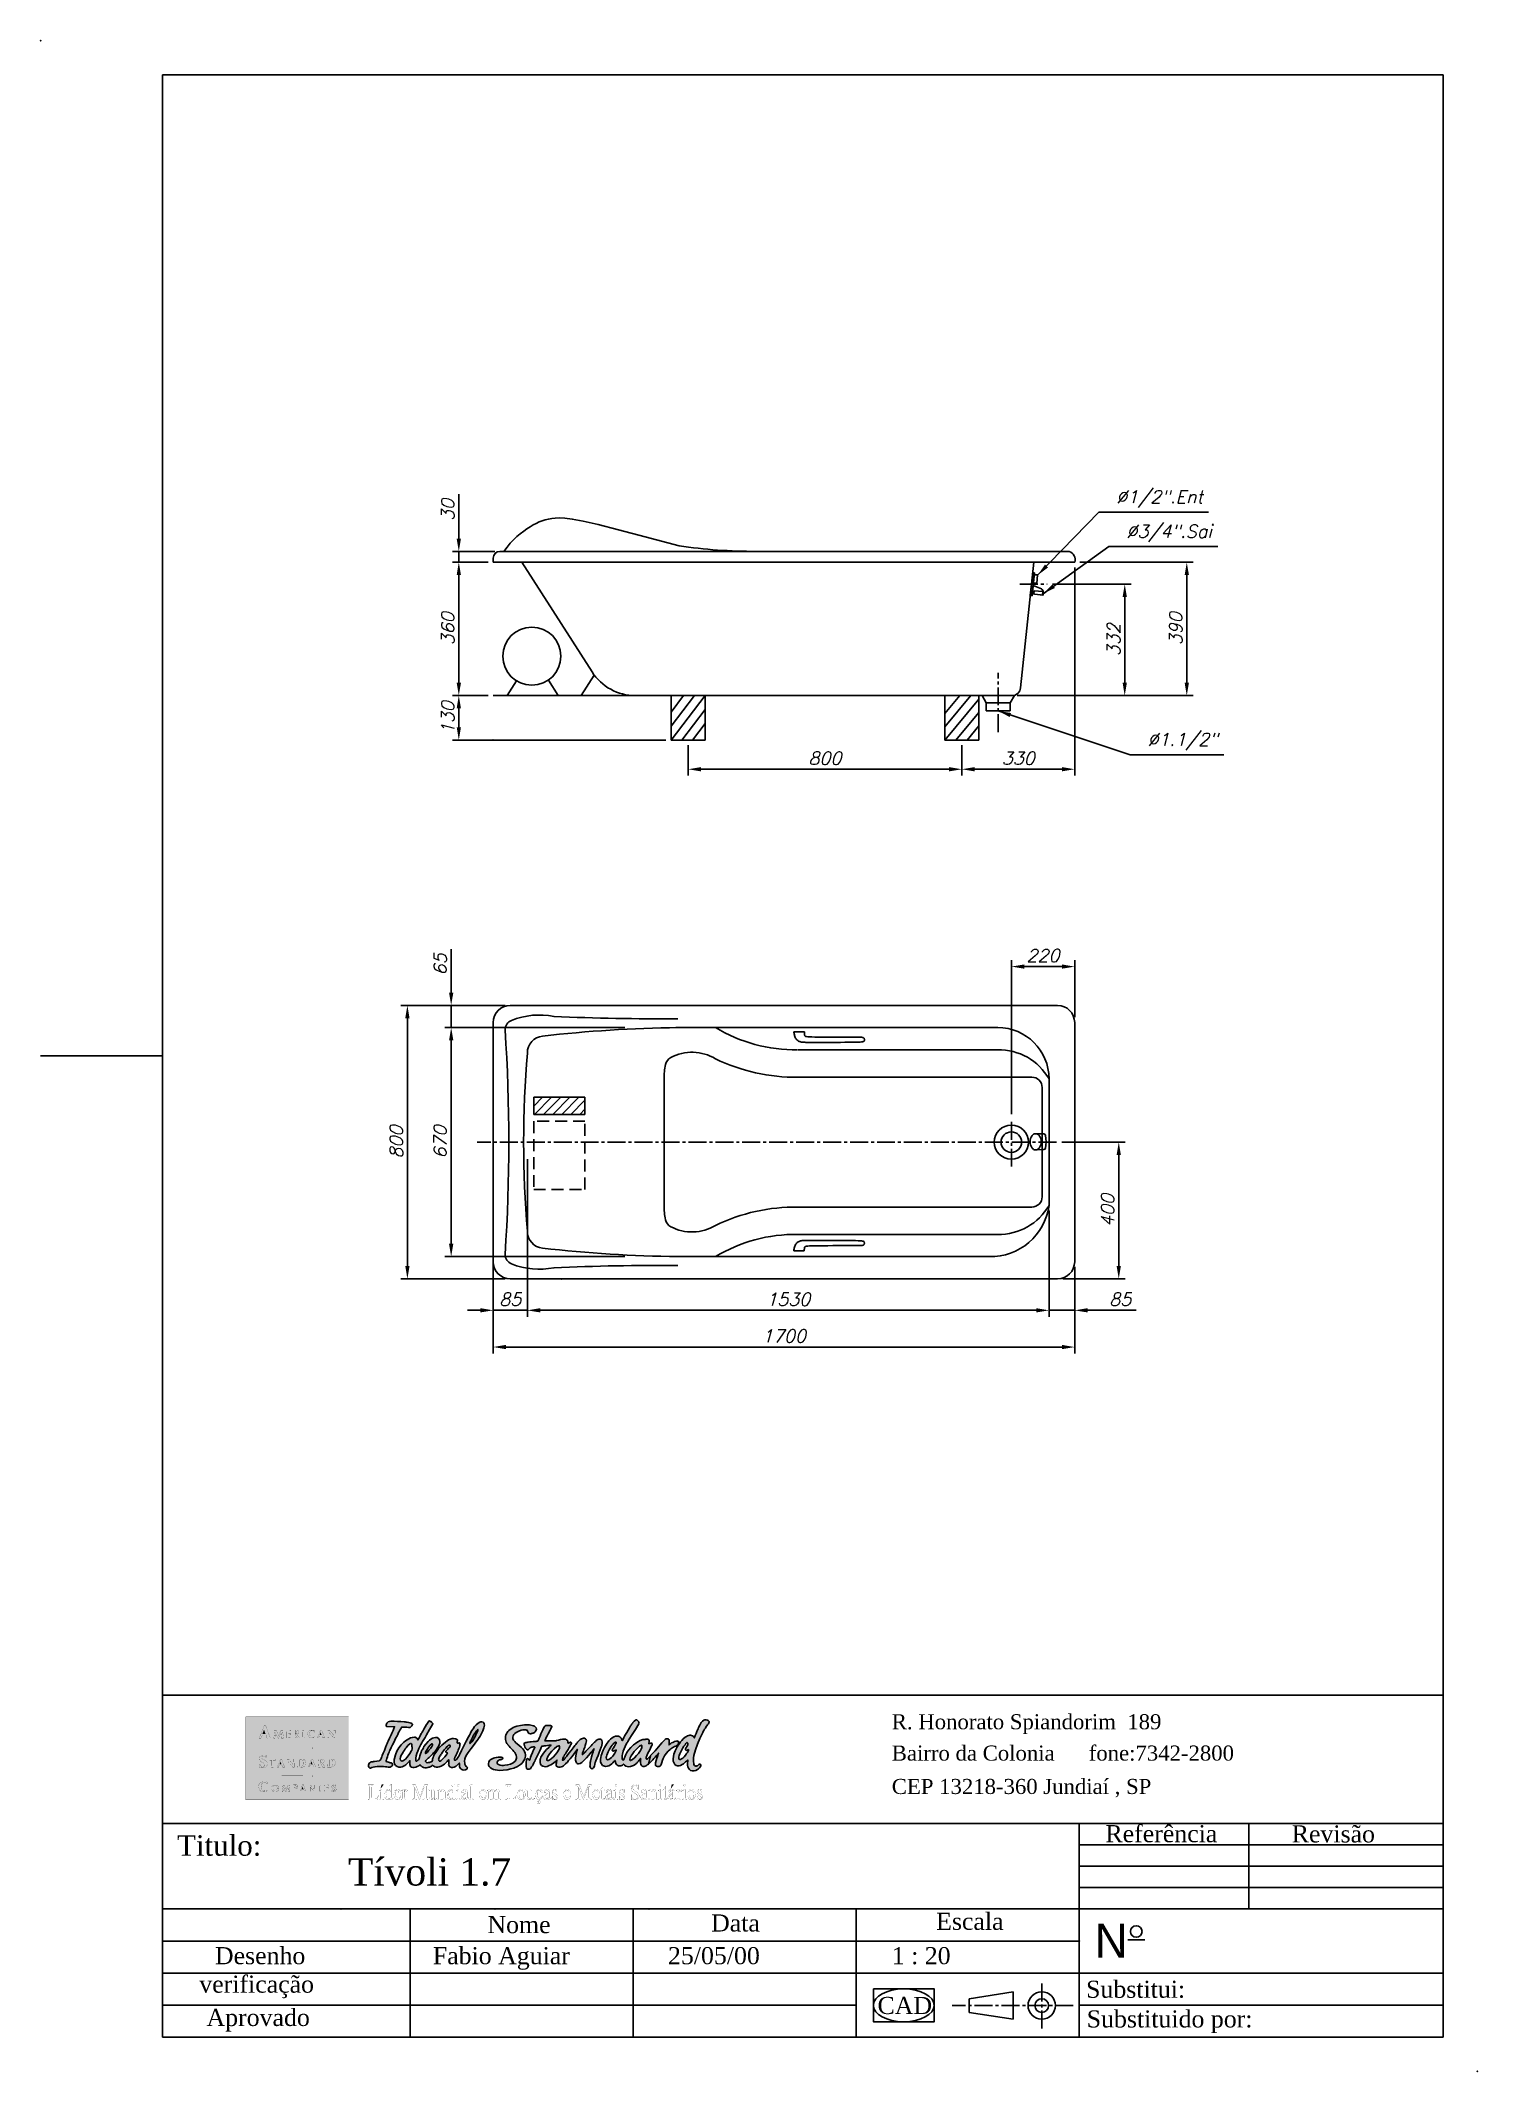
# Model space of a CAD drawing. Extents: x -5391 to -1191, y -1050 to 4890.
import ezdxf

# ---------------------------------------------------------------- set-up
doc = ezdxf.new("R2010")
doc.units = 0
doc.header["$LTSCALE"] = 70
doc.header["$MEASUREMENT"] = 0
doc.linetypes.add('CENTER2', pattern=[1.125, 0.75, -0.125, 0.125, -0.125])
doc.linetypes.add('DASHED', pattern=[0.75, 0.5, -0.25])
doc.layers.get('0').update_dxf_attribs({"linetype": 'CONTINUOUS'})
doc.layers.get('DEFPOINTS').update_dxf_attribs({"linetype": 'CONTINUOUS'})
for name, color, linetype in [('CAMADA_1', 7, 'CONTINUOUS'), ('CENTRO', 1, 'CENTER2'), ('ESTREITA', 1, 'CONTINUOUS'), ('FINA', 7, 'CONTINUOUS'), ('LARGA', 7, 'CONTINUOUS'), ('RAHMEN07', 5, 'CONTINUOUS'), ('TRACEJADA', 3, 'DASHED')]:
    doc.layers.add(name, color=color, linetype=linetype)
doc.styles.add('FA', font='TIMES.TTF')
doc.styles.add('FABIO', font='romans.shx', dxfattribs={"oblique": 15})
doc.dimstyles.new('FABIO_AGUIAR', dxfattribs={"dimscale": 15, "dimtxt": 2.5, "dimasz": 2.5, "dimexe": 1.25, "dimexo": 1, "dimgap": 0.9, "dimtad": 1, "dimtxsty": 'FABIO', "dimcen": 2.5, "dimclrt": 3, "dimazin": 3, "dimtfac": 1, "dimtmove": 0, "dimatfit": 3, "dimtolj": 1, "dimtzin": 0})

msp = doc.modelspace()

# ---------------------------------------------------------------- texts
at = {"layer": 'ESTREITA', "color": 3, "char_height": 37.5, "attachment_point": 7, "style": 'FABIO'}
for s, insert in [('%%C1/2".Ent', (-2246.631, 3524.327)), ('%%C3/4".Sai', (-2216.714, 3423.488)), ('%%C1.1/2"', (-2155.108, 2814.626))]:
    msp.add_mtext(s, dxfattribs=dict(at, insert=insert))
at = {"layer": 'FINA', "style": 'FA'}
for s, height, p in [('R. Honorato Spiandorim  189', 44, (-2902.604, -49.383)), ('Bairro da Colonia      fone:7342-2800', 44, (-2902.604, -141.05)), ('CEP 13218-360 Jundiaí , SP', 44, (-2902.603, -238.678)), ('Titulo:', 60, (-4992.142, -419.292)), ('Referência', 50, (-2277.95, -379.772)), ('Revisão', 50, (-1733.275, -380.404)), ('Tívoli 1.7', 80, (-4492.049, -506.468)), ('Data', 50, (-3430.751, -640.943)), ('Escala', 50, (-2772.939, -636.141)), ('Nome', 50, (-4084.552, -645.746)), ('Desenho', 50, (-4881.176, -736.598)), ('Fabio Aguiar', 50, (-4244.159, -736.598)), ('25/05/00', 50, (-3556.79, -736.598)), ('1 : 20', 50, (-2902.574, -736.598)), ('verificação', 50, (-4926.922, -819.931)), ('Substitui:', 50, (-2334.572, -834.804)), ('Aprovado', 50, (-4905.809, -917.323)), ('CAD', 50, (-2944.246, -882.305)), ('Substituido por:', 50, (-2332.738, -921.638))]:
    msp.add_text(s, height=height, dxfattribs=at).set_placement(p)
at = {"layer": 'FINA'}
msp.add_text('N', height=100, dxfattribs=at).set_placement((-2309.6, -717.673))

# ---------------------------------------------------------------- blocks, each defined once
blk = doc.blocks.new('*D0')
at = {"layer": 'DEFPOINTS', "color": 0}
for p in [(-2420.7, 1668), (-2239, 1668), (-2417.9, 1268)]:
    blk.add_point(p, dxfattribs=at)
at = {"layer": 'ESTREITA', "color": 0}
for p, q in [((-2405.7, 1668), (-2220.3, 1668)), ((-2239, 1305.5), (-2239, 1630.5)), ((-2402.9, 1268), (-2220.3, 1268))]:
    blk.add_line(p, q, dxfattribs=at)
for points in [[(-2245.3, 1630.5), (-2232.8, 1630.5), (-2239, 1668)], [(-2245.3, 1305.5), (-2232.8, 1305.5), (-2239, 1268)]]:
    blk.add_solid(points, dxfattribs=at)
at = {"layer": 'ESTREITA', "color": 3, "insert": (-2271.3, 1468), "char_height": 37.5, "attachment_point": 5, "rotation": 90, "style": 'FABIO'}
blk.add_mtext('\\A1;400', dxfattribs=at)
blk = doc.blocks.new('*D1')
at = {"layer": 'DEFPOINTS', "color": 0}
for p in [(-2367.9, 2181.4), (-2367.9, 2018), (-2552.9, 1734.6)]:
    blk.add_point(p, dxfattribs=at)
at = {"layer": 'ESTREITA', "color": 0}
for p, q in [((-2552.9, 1749.6), (-2552.9, 2200.2)), ((-2367.9, 2033), (-2367.9, 2200.2)), ((-2515.4, 2181.4), (-2405.4, 2181.4))]:
    blk.add_line(p, q, dxfattribs=at)
for points in [[(-2515.4, 2187.7), (-2515.4, 2175.2), (-2552.9, 2181.4)], [(-2405.4, 2187.7), (-2405.4, 2175.2), (-2367.9, 2181.4)]]:
    blk.add_solid(points, dxfattribs=at)
at = {"layer": 'ESTREITA', "color": 3, "insert": (-2460.4, 2213.7), "char_height": 37.5, "attachment_point": 5, "style": 'FABIO'}
blk.add_mtext('\\A1;220', dxfattribs=at)
blk = doc.blocks.new('*D2')
at = {"layer": 'DEFPOINTS', "color": 0}
for p in [(-4067.9, 1318), (-2367.9, 1318), (-4067.9, 1068.6)]:
    blk.add_point(p, dxfattribs=at)
at = {"layer": 'ESTREITA', "color": 0}
for p, q in [((-4067.9, 1303), (-4067.9, 1049.9)), ((-2367.9, 1303), (-2367.9, 1049.9)), ((-2405.4, 1068.6), (-4030.4, 1068.6))]:
    blk.add_line(p, q, dxfattribs=at)
for points in [[(-4030.4, 1074.9), (-4030.4, 1062.4), (-4067.9, 1068.6)], [(-2405.4, 1074.9), (-2405.4, 1062.4), (-2367.9, 1068.6)]]:
    blk.add_solid(points, dxfattribs=at)
at = {"layer": 'ESTREITA', "color": 3, "insert": (-3217.9, 1100.9), "char_height": 37.5, "attachment_point": 5, "style": 'FABIO'}
blk.add_mtext('\\A1;1700', dxfattribs=at)
blk = doc.blocks.new('*D3')
at = {"layer": 'DEFPOINTS', "color": 0}
for p in [(-3967.9, 1633), (-2442.9, 1483), (-2442.9, 1176)]:
    blk.add_point(p, dxfattribs=at)
at = {"layer": 'ESTREITA', "color": 0}
for p, q in [((-3967.9, 1618), (-3967.9, 1157.3)), ((-2442.9, 1468), (-2442.9, 1157.3)), ((-3930.4, 1176), (-2480.4, 1176))]:
    blk.add_line(p, q, dxfattribs=at)
for points in [[(-3930.4, 1182.3), (-3930.4, 1169.8), (-3967.9, 1176)], [(-2480.4, 1182.3), (-2480.4, 1169.8), (-2442.9, 1176)]]:
    blk.add_solid(points, dxfattribs=at)
at = {"layer": 'ESTREITA', "color": 3, "insert": (-3205.4, 1208.3), "char_height": 37.5, "attachment_point": 5, "style": 'FABIO'}
blk.add_mtext('\\A1;1530', dxfattribs=at)
blk = doc.blocks.new('*D4')
at = {"layer": 'DEFPOINTS', "color": 0}
for p in [(-2442.9, 1468), (-2367.9, 1318), (-2442.9, 1176)]:
    blk.add_point(p, dxfattribs=at)
at = {"layer": 'ESTREITA', "color": 0}
for p, q in [((-2442.9, 1453), (-2442.9, 1157.3)), ((-2367.9, 1303), (-2367.9, 1157.3)), ((-2480.4, 1176), (-2517.9, 1176)), ((-2442.9, 1176), (-2367.9, 1176)), ((-2330.4, 1176), (-2188.6, 1176))]:
    blk.add_line(p, q, dxfattribs=at)
for points in [[(-2480.4, 1182.3), (-2480.4, 1169.8), (-2442.9, 1176)], [(-2330.4, 1182.3), (-2330.4, 1169.8), (-2367.9, 1176)]]:
    blk.add_solid(points, dxfattribs=at)
at = {"layer": 'ESTREITA', "color": 3, "insert": (-2234.8, 1208.3), "char_height": 37.5, "attachment_point": 5, "style": 'FABIO'}
blk.add_mtext('\\A1;85', dxfattribs=at)
blk = doc.blocks.new('*D5')
at = {"layer": 'DEFPOINTS', "color": 0}
for p in [(-4017.9, 2068), (-4318.6, 1268), (-4017.9, 1268)]:
    blk.add_point(p, dxfattribs=at)
at = {"layer": 'ESTREITA', "color": 0}
for p, q in [((-4032.9, 2068), (-4337.3, 2068)), ((-4318.6, 2030.5), (-4318.6, 1305.5)), ((-4032.9, 1268), (-4337.3, 1268))]:
    blk.add_line(p, q, dxfattribs=at)
for points in [[(-4324.8, 2030.5), (-4312.3, 2030.5), (-4318.6, 2068)], [(-4324.8, 1305.5), (-4312.3, 1305.5), (-4318.6, 1268)]]:
    blk.add_solid(points, dxfattribs=at)
at = {"layer": 'ESTREITA', "color": 3, "insert": (-4350.8, 1668), "char_height": 37.5, "attachment_point": 5, "rotation": 90, "style": 'FABIO'}
blk.add_mtext('\\A1;800', dxfattribs=at)
blk = doc.blocks.new('*D6')
at = {"layer": 'DEFPOINTS', "color": 0}
for p in [(-3667.9, 2003), (-4190.6, 1333), (-3667.9, 1333)]:
    blk.add_point(p, dxfattribs=at)
at = {"layer": 'ESTREITA', "color": 0}
for p, q in [((-3682.9, 2003), (-4209.3, 2003)), ((-4190.6, 1965.5), (-4190.6, 1370.5)), ((-3682.9, 1333), (-4209.3, 1333))]:
    blk.add_line(p, q, dxfattribs=at)
for points in [[(-4196.8, 1965.5), (-4184.3, 1965.5), (-4190.6, 2003)], [(-4196.8, 1370.5), (-4184.3, 1370.5), (-4190.6, 1333)]]:
    blk.add_solid(points, dxfattribs=at)
at = {"layer": 'ESTREITA', "color": 3, "insert": (-4222.8, 1668), "char_height": 37.5, "attachment_point": 5, "rotation": 90, "style": 'FABIO'}
blk.add_mtext('\\A1;670', dxfattribs=at)
blk = doc.blocks.new('*D8')
at = {"layer": 'DEFPOINTS', "color": 0}
for p in [(-3497.9, 2844.1), (-2697.9, 2844.1), (-3497.9, 2758.7)]:
    blk.add_point(p, dxfattribs=at)
at = {"layer": 'ESTREITA', "color": 0}
for p, q in [((-3497.9, 2829.1), (-3497.9, 2739.9)), ((-2697.9, 2829.1), (-2697.9, 2739.9)), ((-2735.4, 2758.7), (-3460.4, 2758.7))]:
    blk.add_line(p, q, dxfattribs=at)
for points in [[(-3460.4, 2764.9), (-3460.4, 2752.4), (-3497.9, 2758.7)], [(-2735.4, 2764.9), (-2735.4, 2752.4), (-2697.9, 2758.7)]]:
    blk.add_solid(points, dxfattribs=at)
at = {"layer": 'ESTREITA', "color": 3, "insert": (-3097.9, 2790.9), "char_height": 37.5, "attachment_point": 5, "style": 'FABIO'}
blk.add_mtext('\\A1;800', dxfattribs=at)
blk = doc.blocks.new('*D9')
at = {"layer": 'DEFPOINTS', "color": 0}
for p in [(-2367.9, 3364.1), (-2697.9, 2844.1), (-2367.9, 2758.7)]:
    blk.add_point(p, dxfattribs=at)
at = {"layer": 'ESTREITA', "color": 0}
for p, q in [((-2367.9, 3349.1), (-2367.9, 2739.9)), ((-2697.9, 2829.1), (-2697.9, 2739.9)), ((-2660.4, 2758.7), (-2405.4, 2758.7))]:
    blk.add_line(p, q, dxfattribs=at)
for points in [[(-2660.4, 2764.9), (-2660.4, 2752.4), (-2697.9, 2758.7)], [(-2405.4, 2764.9), (-2405.4, 2752.4), (-2367.9, 2758.7)]]:
    blk.add_solid(points, dxfattribs=at)
at = {"layer": 'ESTREITA', "color": 3, "insert": (-2532.9, 2790.9), "char_height": 37.5, "attachment_point": 5, "style": 'FABIO'}
blk.add_mtext('\\A1;330', dxfattribs=at)
blk = doc.blocks.new('*D10')
at = {"layer": 'DEFPOINTS', "color": 0}
for p in [(-2448.1, 3299.9), (-2221.6, 3299.9), (-2544, 2974.1)]:
    blk.add_point(p, dxfattribs=at)
at = {"layer": 'ESTREITA', "color": 0}
for p, q in [((-2433.1, 3299.9), (-2202.8, 3299.9)), ((-2221.6, 3011.6), (-2221.6, 3262.4)), ((-2529, 2974.1), (-2202.8, 2974.1))]:
    blk.add_line(p, q, dxfattribs=at)
for points in [[(-2227.8, 3262.4), (-2215.3, 3262.4), (-2221.6, 3299.9)], [(-2227.8, 3011.6), (-2215.3, 3011.6), (-2221.6, 2974.1)]]:
    blk.add_solid(points, dxfattribs=at)
at = {"layer": 'ESTREITA', "color": 3, "insert": (-2253.8, 3137), "char_height": 37.5, "attachment_point": 5, "rotation": 90, "style": 'FABIO'}
blk.add_mtext('\\A1;332', dxfattribs=at)
blk = doc.blocks.new('*D11')
at = {"layer": 'DEFPOINTS', "color": 0}
for p in [(-4168.3, 3395.8), (-4047.9, 3395.8), (-4067.9, 3364.1)]:
    blk.add_point(p, dxfattribs=at)
at = {"layer": 'ESTREITA', "color": 0}
for p, q in [((-4168.3, 3433.3), (-4168.3, 3563)), ((-4062.9, 3395.8), (-4187, 3395.8)), ((-4168.3, 3364.1), (-4168.3, 3395.8)), ((-4082.9, 3364.1), (-4187, 3364.1)), ((-4168.3, 3326.6), (-4168.3, 3289.1))]:
    blk.add_line(p, q, dxfattribs=at)
for points in [[(-4174.5, 3433.3), (-4162, 3433.3), (-4168.3, 3395.8)], [(-4174.5, 3326.6), (-4162, 3326.6), (-4168.3, 3364.1)]]:
    blk.add_solid(points, dxfattribs=at)
at = {"layer": 'ESTREITA', "color": 3, "insert": (-4200.5, 3516.9), "char_height": 37.5, "attachment_point": 5, "rotation": 90, "style": 'FABIO'}
blk.add_mtext('\\A1;30', dxfattribs=at)
blk = doc.blocks.new('*D12')
at = {"layer": 'DEFPOINTS', "color": 0}
for p in [(-4067.9, 3364.1), (-4168.3, 2974.1), (-4067.9, 2974.1)]:
    blk.add_point(p, dxfattribs=at)
at = {"layer": 'ESTREITA', "color": 0}
for p, q in [((-4082.9, 3364.1), (-4187, 3364.1)), ((-4168.3, 3326.6), (-4168.3, 3011.6)), ((-4082.9, 2974.1), (-4187, 2974.1))]:
    blk.add_line(p, q, dxfattribs=at)
for points in [[(-4174.5, 3326.6), (-4162, 3326.6), (-4168.3, 3364.1)], [(-4174.5, 3011.6), (-4162, 3011.6), (-4168.3, 2974.1)]]:
    blk.add_solid(points, dxfattribs=at)
at = {"layer": 'ESTREITA', "color": 3, "insert": (-4200.5, 3169.1), "char_height": 37.5, "attachment_point": 5, "rotation": 90, "style": 'FABIO'}
blk.add_mtext('\\A1;360', dxfattribs=at)
blk = doc.blocks.new('*D13')
at = {"layer": 'DEFPOINTS', "color": 0}
for p in [(-4168.3, 2974.1), (-4067.9, 2974.1), (-3547.9, 2844.1)]:
    blk.add_point(p, dxfattribs=at)
at = {"layer": 'ESTREITA', "color": 0}
for p, q in [((-4082.9, 2974.1), (-4187, 2974.1)), ((-4168.3, 2881.6), (-4168.3, 2936.6)), ((-3562.9, 2844.1), (-4187, 2844.1))]:
    blk.add_line(p, q, dxfattribs=at)
for points in [[(-4174.5, 2936.6), (-4162, 2936.6), (-4168.3, 2974.1)], [(-4174.5, 2881.6), (-4162, 2881.6), (-4168.3, 2844.1)]]:
    blk.add_solid(points, dxfattribs=at)
at = {"layer": 'ESTREITA', "color": 3, "insert": (-4200.5, 2909.1), "char_height": 37.5, "attachment_point": 5, "rotation": 90, "style": 'FABIO'}
blk.add_mtext('\\A1;130', dxfattribs=at)
blk = doc.blocks.new('*D14')
at = {"layer": 'DEFPOINTS', "color": 0}
for p in [(-2367.9, 3364.1), (-2550.8, 2974.1), (-2040.2, 2974.1)]:
    blk.add_point(p, dxfattribs=at)
at = {"layer": 'ESTREITA', "color": 0}
for p, q in [((-2352.9, 3364.1), (-2021.4, 3364.1)), ((-2040.2, 3326.6), (-2040.2, 3011.6)), ((-2535.8, 2974.1), (-2021.4, 2974.1))]:
    blk.add_line(p, q, dxfattribs=at)
for points in [[(-2046.4, 3326.6), (-2033.9, 3326.6), (-2040.2, 3364.1)], [(-2046.4, 3011.6), (-2033.9, 3011.6), (-2040.2, 2974.1)]]:
    blk.add_solid(points, dxfattribs=at)
at = {"layer": 'ESTREITA', "color": 3, "insert": (-2072.4, 3169.1), "char_height": 37.5, "attachment_point": 5, "rotation": 90, "style": 'FABIO'}
blk.add_mtext('\\A1;390', dxfattribs=at)
blk = doc.blocks.new('*D15')
at = {"layer": 'DEFPOINTS', "color": 0}
for p in [(-4190.6, 2068), (-4017.9, 2068), (-3667.9, 2003)]:
    blk.add_point(p, dxfattribs=at)
at = {"layer": 'ESTREITA', "color": 0}
for p, q in [((-4190.6, 2105.5), (-4190.6, 2232.2)), ((-4032.9, 2068), (-4209.3, 2068)), ((-4190.6, 2003), (-4190.6, 2068)), ((-3682.9, 2003), (-4209.3, 2003)), ((-4190.6, 1965.5), (-4190.6, 1928))]:
    blk.add_line(p, q, dxfattribs=at)
for points in [[(-4196.8, 2105.5), (-4184.3, 2105.5), (-4190.6, 2068)], [(-4196.8, 1965.5), (-4184.3, 1965.5), (-4190.6, 2003)]]:
    blk.add_solid(points, dxfattribs=at)
at = {"layer": 'ESTREITA', "color": 3, "insert": (-4222.8, 2187.6), "char_height": 37.5, "attachment_point": 5, "rotation": 90, "style": 'FABIO'}
blk.add_mtext('\\A1;65', dxfattribs=at)
blk = doc.blocks.new('*D16')
at = {"layer": 'DEFPOINTS', "color": 0}
for p in [(-3967.9, 1407.4), (-4067.9, 1333), (-4067.9, 1176)]:
    blk.add_point(p, dxfattribs=at)
at = {"layer": 'ESTREITA', "color": 0}
for p, q in [((-3967.9, 1392.4), (-3967.9, 1157.3)), ((-4067.9, 1318), (-4067.9, 1157.3)), ((-4105.4, 1176), (-4142.9, 1176)), ((-3967.9, 1176), (-4067.9, 1176)), ((-3930.4, 1176), (-3892.9, 1176))]:
    blk.add_line(p, q, dxfattribs=at)
for points in [[(-4105.4, 1182.3), (-4105.4, 1169.8), (-4067.9, 1176)], [(-3930.4, 1182.3), (-3930.4, 1169.8), (-3967.9, 1176)]]:
    blk.add_solid(points, dxfattribs=at)
at = {"layer": 'ESTREITA', "color": 3, "insert": (-4017.9, 1208.3), "char_height": 37.5, "attachment_point": 5, "style": 'FABIO'}
blk.add_mtext('\\A1;85', dxfattribs=at)

# ---------------------------------------------------------------- dimensions: what is measured, and where the dimension line sits
at = {"layer": 'ESTREITA'}
for base, p1, p2, text, picture, middle in [((-4168.293, 3395.807), (-4067.927, 3364.057), (-4047.927, 3395.807), '30', '*D11', (-4200.543, 3516.881)), ((-4168.293, 2974.057), (-4067.927, 3364.057), (-4067.927, 2974.057), '360', '*D12', (-4200.543, 3169.057)), ((-2221.568, 3299.922), (-2543.958, 2974.057), (-2448.135, 3299.922), '332', '*D10', (-2253.818, 3136.989))]:
    dim = msp.add_linear_dim(base=base, p1=p1, p2=p2, angle=90, text=text, dimstyle='FABIO_AGUIAR', dxfattribs=at)
    dim.commit()
    dim.dimension.update_dxf_attribs({"geometry": picture, "text_midpoint": middle})
for base, p1, p2, picture, middle in [((-2367.927, 2758.666), (-2697.927, 2844.057), (-2367.927, 3364.057), '*D9', (-2532.927, 2790.916)), ((-3497.927, 2758.666), (-2697.927, 2844.057), (-3497.927, 2844.057), '*D8', (-3097.927, 2790.916)), ((-4067.927, 1068.601), (-2367.927, 1317.989), (-4067.927, 1317.989), '*D2', (-3217.927, 1100.851))]:
    dim = msp.add_linear_dim(base=base, p1=p1, p2=p2, dimstyle='FABIO_AGUIAR', dxfattribs=at)
    dim.commit()
    dim.dimension.update_dxf_attribs({"geometry": picture, "text_midpoint": middle})
for base, p1, p2, picture, middle in [((-2040.15, 2974.057), (-2367.927, 3364.057), (-2550.822, 2974.057), '*D14', (-2072.4, 3169.057)), ((-4168.293, 2974.057), (-3547.927, 2844.057), (-4067.927, 2974.057), '*D13', (-4200.543, 2909.057)), ((-4190.558, 2067.989), (-3667.927, 2002.989), (-4017.927, 2067.989), '*D15', (-4222.808, 2187.581)), ((-4318.575, 1267.989), (-4017.927, 2067.989), (-4017.927, 1267.989), '*D5', (-4350.825, 1667.989)), ((-4190.558, 1332.989), (-3667.927, 2002.989), (-3667.927, 1332.989), '*D6', (-4222.808, 1667.989)), ((-2239.046, 1667.989), (-2417.927, 1267.989), (-2420.727, 1667.989), '*D0', (-2271.296, 1467.989))]:
    dim = msp.add_linear_dim(base=base, p1=p1, p2=p2, angle=90, dimstyle='FABIO_AGUIAR', dxfattribs=at)
    dim.commit()
    dim.dimension.update_dxf_attribs({"geometry": picture, "text_midpoint": middle})
for base, p1, p2, text, picture, middle in [((-2367.927, 2181.443), (-2552.927, 1734.551), (-2367.927, 2017.989), '220', '*D1', (-2460.427, 2213.693)), ((-2442.927, 1176.018), (-3967.927, 1632.989), (-2442.927, 1482.989), '1530', '*D3', (-3205.427, 1208.268)), ((-4067.927, 1176.018), (-3967.927, 1407.42), (-4067.927, 1332.989), '85', '*D16', (-4017.927, 1208.268))]:
    dim = msp.add_linear_dim(base=base, p1=p1, p2=p2, text=text, dimstyle='FABIO_AGUIAR', dxfattribs=at)
    dim.commit()
    dim.dimension.update_dxf_attribs({"geometry": picture, "text_midpoint": middle})
dim = msp.add_linear_dim(base=(-2442.927, 1176.018), p1=(-2367.927, 1317.989), p2=(-2442.927, 1467.989), text='85', dimstyle='FABIO_AGUIAR', dxfattribs=at)
dim.commit()
dim.dimension.update_dxf_attribs({"geometry": '*D4', "text_midpoint": (-2234.785, 1176.018), "dimtype": 160})

# ---------------------------------------------------------------- hatches: boundary and pattern name
at = {"linetype": 'CONTINUOUS'}
h = msp.add_hatch(color=5, dxfattribs=at)
h.paths.add_polyline_path([(-4288.259, -112.989), (-4290.981, -119.942), (-4293.097, -126.896), (-4294.306, -133.547), (-4294.306, -139.594), (-4294.004, -141.105), (-4293.398, -142.315), (-4292.492, -142.617), (-4290.981, -142.315), (-4288.864, -140.803), (-4287.05, -139.292), (-4285.538, -137.478), (-4284.329, -135.059), (-4283.422, -132.036), (-4281.911, -126.896), (-4280.096, -121.454), (-4278.585, -116.012), (-4277.981, -114.803), (-4277.073, -112.989), (-4276.167, -110.873), (-4274.655, -108.454), (-4271.934, -103.315), (-4270.12, -99.989), (-4264.678, -92.733), (-4257.725, -84.873), (-4253.795, -81.547), (-4249.864, -78.222), (-4245.632, -75.803), (-4241.096, -73.989), (-4236.26, -73.083), (-4231.423, -73.687), (-4227.492, -76.408), (-4224.469, -80.64), (-4223.563, -84.873), (-4224.166, -89.71), (-4225.98, -94.547), (-4228.097, -99.687), (-4231.12, -104.524), (-4233.841, -108.757), (-4236.562, -112.384), (-4238.98, -115.408), (-4240.19, -116.617), (-4242.004, -118.733), (-4244.422, -121.454), (-4247.143, -124.175), (-4249.864, -126.896), (-4252.283, -129.315), (-4254.097, -131.128), (-4255.306, -132.036), (-4258.027, -134.152), (-4260.748, -136.571), (-4262.864, -138.686), (-4264.074, -139.896), (-4264.678, -141.105), (-4265.283, -142.315), (-4265.283, -143.524), (-4264.678, -145.035), (-4262.864, -146.849), (-4260.143, -147.152), (-4257.12, -146.849), (-4254.097, -146.245), (-4251.678, -145.338), (-4248.958, -144.733), (-4247.143, -144.129), (-4246.236, -143.826), (-4245.934, -142.919), (-4245.632, -140.198), (-4245.027, -136.872), (-4244.12, -133.849), (-4243.516, -132.338), (-4243.213, -130.826), (-4242.608, -129.617), (-4242.306, -128.408), (-4239.283, -122.362), (-4235.655, -116.919), (-4231.725, -111.477), (-4227.492, -106.036), (-4217.818, -96.059), (-4207.237, -86.687), (-4202.702, -83.059), (-4198.167, -80.338), (-4193.33, -77.92), (-4188.19, -76.71), (-4183.655, -76.408), (-4178.213, -77.012), (-4175.493, -77.92), (-4173.678, -79.129), (-4172.469, -80.64), (-4172.167, -83.059), (-4172.469, -84.268), (-4172.771, -85.477), (-4173.074, -86.385), (-4173.074, -87.896), (-4172.771, -88.803), (-4171.562, -90.013), (-4170.655, -90.013), (-4169.446, -89.71), (-4167.754, -88.864), (-4165.861, -89.494), (-4164.561, -91.445), (-4164.911, -94.245), (-4165.515, -97.873), (-4166.725, -101.803), (-4168.237, -106.036), (-4170.051, -110.269), (-4171.26, -114.198), (-4172.771, -116.919), (-4173.376, -118.431), (-4174.888, -121.756), (-4176.399, -125.082), (-4177.911, -128.408), (-4179.422, -131.733), (-4180.027, -133.245), (-4180.632, -135.059), (-4180.935, -136.872), (-4180.935, -138.686), (-4180.632, -139.896), (-4179.725, -140.501), (-4178.516, -140.198), (-4177.307, -139.594), (-4174.283, -136.571), (-4171.26, -132.338), (-4168.539, -127.803), (-4166.725, -124.175), (-4160.074, -111.175), (-4153.423, -97.873), (-4146.771, -84.571), (-4140.121, -71.57), (-4137.399, -66.431), (-4134.376, -60.687), (-4130.749, -54.338), (-4126.516, -47.989), (-4121.981, -41.641), (-4117.144, -36.198), (-4112.005, -31.966), (-4106.563, -28.942), (-4103.539, -28.036), (-4100.516, -28.036), (-4097.493, -28.641), (-4095.377, -30.455), (-4093.865, -33.781), (-4093.563, -37.71), (-4094.167, -41.338), (-4095.377, -45.571), (-4098.4, -53.734), (-4102.028, -61.594), (-4105.959, -69.152), (-4110.493, -76.408), (-4112.005, -78.826), (-4114.726, -82.454), (-4118.353, -87.291), (-4122.889, -93.036), (-4132.26, -105.43), (-4140.725, -116.919), (-4144.958, -123.268), (-4148.284, -129.617), (-4150.4, -136.268), (-4151.307, -143.524), (-4151.004, -147.152), (-4150.4, -151.385), (-4149.19, -155.617), (-4146.771, -158.64), (-4146.167, -158.942), (-4145.562, -159.547), (-4144.958, -159.85), (-4144.049, -160.304), (-4142.942, -161.965), (-4143.446, -163.478), (-4143.929, -164.928), (-4144.655, -165.292), (-4145.261, -165.896), (-4148.888, -168.012), (-4153.121, -168.616), (-4157.354, -167.71), (-4160.981, -165.896), (-4163.4, -164.082), (-4164.911, -161.663), (-4165.818, -158.942), (-4166.423, -155.617), (-4166.725, -153.199), (-4166.725, -151.082), (-4167.103, -148.437), (-4167.934, -149.268), (-4169.748, -151.385), (-4172.469, -153.803), (-4174.585, -155.919), (-4175.948, -157.28), (-4177.307, -157.733), (-4177.911, -158.338), (-4181.539, -160.152), (-4185.772, -161.059), (-4190.004, -160.756), (-4194.237, -158.942), (-4195.144, -158.035), (-4196.353, -156.826), (-4197.26, -155.012), (-4197.865, -153.199), (-4198.469, -152.593), (-4197.865, -151.385), (-4197.569, -138.392), (-4199.98, -140.803), (-4202.4, -143.524), (-4205.12, -146.245), (-4209.957, -151.082), (-4214.795, -154.71), (-4219.934, -157.733), (-4225.98, -159.547), (-4229.911, -160.152), (-4234.143, -160.454), (-4238.073, -159.547), (-4241.399, -157.431), (-4242.306, -156.524), (-4243.213, -155.919), (-4243.817, -155.012), (-4244.422, -154.408), (-4244.726, -154.408), (-4246.236, -155.919), (-4247.143, -156.826), (-4248.353, -157.431), (-4250.167, -158.338), (-4251.981, -159.245), (-4253.492, -159.85), (-4256.214, -160.454), (-4259.237, -161.361), (-4262.26, -161.965), (-4264.074, -162.268), (-4268.004, -161.965), (-4271.631, -161.059), (-4275.562, -159.245), (-4278.585, -156.826), (-4279.795, -155.919), (-4280.701, -154.71), (-4281.608, -153.803), (-4281.85, -153.561), (-4283.12, -154.408), (-4284.027, -155.012), (-4285.236, -155.919), (-4289.771, -158.338), (-4294.004, -160.152), (-4298.539, -161.059), (-4303.074, -160.756), (-4306.701, -159.85), (-4309.422, -158.338), (-4310.934, -155.617), (-4311.538, -151.989), (-4311.538, -148.663), (-4311.236, -145.035), (-4311.236, -142.315), (-4311.236, -141.105), (-4312.747, -142.617), (-4314.259, -144.431), (-4316.073, -146.245), (-4320.004, -150.477), (-4322.724, -153.199), (-4326.05, -155.617), (-4329.98, -157.733), (-4334.213, -159.245), (-4338.143, -160.152), (-4343.585, -159.85), (-4348.724, -158.338), (-4351.143, -156.826), (-4353.26, -155.012), (-4354.77, -153.199), (-4355.98, -150.78), (-4356.887, -146.849), (-4357.189, -142.315), (-4357.189, -138.082), (-4356.584, -134.756), (-4353.561, -124.477), (-4349.027, -113.896), (-4343.585, -103.92), (-4336.933, -95.152), (-4333.003, -90.92), (-4328.771, -86.99), (-4324.236, -83.059), (-4319.399, -80.036), (-4314.259, -77.315), (-4309.12, -74.897), (-4303.678, -73.384), (-4297.934, -72.478), (-4296.12, -72.478), (-4294.306, -73.083), (-4292.794, -73.989), (-4291.283, -75.199), (-4290.074, -76.71), (-4288.864, -78.524), (-4287.958, -80.338), (-4287.655, -80.943), (-4287.352, -80.64), (-4286.748, -79.431), (-4285.841, -77.315), (-4284.632, -74.897), (-4281.608, -68.85), (-4277.981, -62.199), (-4277.376, -61.292), (-4276.468, -59.78), (-4275.259, -57.664), (-4273.748, -54.943), (-4270.12, -48.897), (-4266.19, -42.245), (-4262.26, -35.896), (-4258.632, -30.152), (-4257.423, -28.036), (-4256.214, -26.222), (-4255.245, -24.287), (-4253.795, -25.013), (-4252.887, -25.315), (-4251.073, -26.222), (-4249.562, -27.128), (-4248.05, -28.641), (-4246.236, -30.455), (-4245.329, -31.362), (-4244.725, -32.268), (-4243.818, -33.176), (-4244.725, -34.989), (-4253.492, -49.803), (-4262.561, -65.524), (-4267.097, -73.083), (-4270.725, -79.734), (-4274.05, -85.176), (-4276.167, -89.105), (-4278.887, -93.943), (-4281.911, -99.687), (-4284.934, -106.036)])
h.paths.add_polyline_path([(-4135.586, -91.524), (-4135.586, -90.013), (-4134.679, -87.291), (-4133.772, -84.571), (-4132.865, -82.757), (-4131.353, -79.734), (-4129.539, -75.803), (-4127.423, -71.57), (-4125.004, -67.036), (-4122.283, -62.501), (-4119.865, -58.571), (-4117.446, -54.943), (-4115.028, -52.525), (-4114.121, -51.617), (-4112.91, -50.408), (-4112.005, -50.408), (-4112.307, -51.012), (-4112.912, -53.129), (-4114.121, -56.153), (-4115.633, -59.478), (-4117.144, -62.803), (-4118.656, -66.129), (-4119.865, -68.85), (-4120.772, -70.664), (-4123.493, -75.803), (-4126.516, -81.245), (-4130.144, -86.385), (-4134.679, -90.92)], flags=16)
h.paths.add_polyline_path([(-4194.842, -101.803), (-4196.051, -103.013), (-4198.167, -105.129), (-4200.283, -107.245), (-4202.4, -109.361), (-4203.609, -110.873), (-4205.12, -112.384), (-4206.027, -113.896), (-4206.33, -115.408), (-4206.027, -116.617), (-4205.12, -117.221), (-4204.213, -117.524), (-4202.344, -117.991), (-4201.609, -120.2), (-4203.004, -122.059), (-4205.423, -125.384), (-4209.05, -129.919), (-4212.981, -134.152), (-4216.004, -137.175), (-4217.818, -138.686), (-4219.934, -140.501), (-4223.158, -142.919), (-4224.773, -142.919), (-4225.678, -142.012), (-4226.511, -141.178), (-4226.887, -139.292), (-4227.332, -137.069), (-4226.586, -134.455), (-4225.678, -132.036), (-4224.469, -129.919), (-4223.501, -127.5), (-4222.05, -125.687), (-4220.539, -123.268), (-4219.027, -120.85), (-4215.702, -116.012), (-4212.981, -112.384), (-4210.26, -109.059), (-4206.633, -104.826), (-4202.702, -100.291), (-4199.074, -97.268), (-4198.469, -96.966), (-4197.109, -96.059), (-4196.353, -96.059), (-4194.772, -95.663), (-4193.934, -98.174), (-4193.934, -99.384), (-4193.934, -100.442)], flags=16)
h.paths.add_polyline_path([(-4245.027, -93.943), (-4245.329, -95.756), (-4245.934, -97.873), (-4247.143, -99.687), (-4248.353, -101.501), (-4249.562, -103.013), (-4251.376, -105.43), (-4253.19, -107.849), (-4255.609, -110.571), (-4260.143, -116.012), (-4263.771, -119.64), (-4264.376, -120.245), (-4264.98, -120.85), (-4265.585, -120.245), (-4265.585, -117.524), (-4264.678, -114.5), (-4263.167, -111.477), (-4261.655, -109.361), (-4261.051, -108.152), (-4259.841, -106.338), (-4258.027, -103.92), (-4255.911, -101.199), (-4251.678, -96.059), (-4247.062, -92.431), (-4245.783, -92.431)], flags=16)
h.paths.add_polyline_path([(-4304.887, -106.338), (-4306.097, -110.571), (-4308.213, -114.803), (-4310.934, -119.036), (-4314.561, -124.477), (-4319.399, -130.826), (-4324.538, -136.872), (-4329.98, -141.105), (-4333.608, -142.617), (-4336.33, -142.012), (-4338.445, -139.896), (-4339.353, -136.268), (-4338.747, -131.128), (-4336.33, -125.384), (-4333.306, -119.942), (-4330.585, -115.408), (-4329.074, -112.989), (-4327.26, -110.269), (-4325.143, -106.943), (-4322.423, -103.617), (-4317.283, -96.966), (-4311.313, -91.661), (-4308.112, -91.02), (-4307.003, -92.129), (-4306.097, -94.245), (-4305.492, -97.57), (-4305.189, -100.291), (-4304.887, -101.803)], flags=16)
msp.add_hatch(color=5, dxfattribs=at).paths.add_polyline_path([(-3999.842, -133.849), (-4000.446, -136.872), (-4001.656, -139.594), (-4003.47, -142.315), (-4009.819, -147.454), (-4017.378, -151.082), (-4025.842, -153.5), (-4034.005, -154.71), (-4037.935, -155.012), (-4042.772, -155.012), (-4047.61, -154.408), (-4051.842, -152.896), (-4053.958, -151.686), (-4055.168, -150.175), (-4056.377, -147.758), (-4056.377, -145.035), (-4055.47, -143.524), (-4054.261, -142.012), (-4052.447, -140.501), (-4049.983, -138.859), (-4047.61, -138.384), (-4045.493, -138.082), (-4043.679, -137.78), (-4041.865, -136.872), (-4040.656, -135.663), (-4039.748, -134.152), (-4039.447, -133.547), (-4039.748, -132.942), (-4040.354, -132.338), (-4041.261, -132.036), (-4044.888, -131.128), (-4049.121, -130.826), (-4053.656, -131.128), (-4058.191, -131.733), (-4063.028, -132.64), (-4067.26, -133.849), (-4071.191, -135.663), (-4074.516, -137.478), (-4077.539, -139.896), (-4079.656, -142.617), (-4080.865, -145.64), (-4081.47, -149.268), (-4081.47, -154.408), (-4079.958, -158.338), (-4076.935, -161.663), (-4072.4, -164.384), (-4066.959, -166.802), (-4061.214, -168.315), (-4055.47, -169.221), (-4048.516, -169.826), (-4038.237, -169.524), (-4027.052, -168.012), (-4016.168, -165.593), (-4007.4, -162.873), (-3997.121, -158.338), (-3988.052, -152.896), (-3984.121, -149.571), (-3980.796, -145.64), (-3977.773, -141.105), (-3975.354, -135.965), (-3974.145, -132.036), (-3973.54, -127.803), (-3973.54, -123.873), (-3974.447, -119.64), (-3976.261, -114.803), (-3978.679, -110.571), (-3981.401, -106.64), (-3985.029, -103.013), (-3992.889, -96.059), (-4001.656, -88.803), (-4004.982, -85.477), (-4008.005, -81.547), (-4010.122, -76.71), (-4010.726, -72.175), (-4009.819, -68.246), (-4007.702, -64.919), (-4004.679, -61.594), (-4001.052, -59.176), (-3993.191, -54.943), (-3986.238, -52.525), (-3981.098, -51.315), (-3975.354, -50.711), (-3972.633, -51.012), (-3970.517, -51.617), (-3968.4, -52.525), (-3967.191, -54.338), (-3966.285, -56.757), (-3965.68, -58.873), (-3964.471, -60.385), (-3962.657, -61.594), (-3961.145, -62.199), (-3959.331, -62.501), (-3957.517, -62.501), (-3955.703, -62.199), (-3954.192, -61.896), (-3952.377, -61.292), (-3950.564, -60.687), (-3949.354, -60.082), (-3947.238, -58.571), (-3945.424, -56.757), (-3943.61, -54.64), (-3942.401, -52.525), (-3941.494, -48.897), (-3942.401, -45.571), (-3944.215, -42.85), (-3947.238, -40.432), (-3950.261, -38.92), (-3953.889, -38.012), (-3957.819, -37.106), (-3962.052, -36.804), (-3970.214, -36.501), (-3976.261, -36.501), (-3987.749, -38.012), (-3998.633, -40.734), (-4004.075, -42.548), (-4008.912, -44.664), (-4013.749, -47.385), (-4018.284, -50.408), (-4021.609, -53.129), (-4024.633, -55.85), (-4027.052, -59.176), (-4029.168, -62.501), (-4030.679, -66.129), (-4031.586, -70.361), (-4031.888, -74.594), (-4031.888, -79.129), (-4030.981, -83.059), (-4029.47, -86.99), (-4027.656, -90.617), (-4025.238, -94.245), (-4024.633, -94.85), (-4023.726, -96.059), (-4022.819, -97.268), (-4021.307, -98.78), (-4017.982, -102.71), (-4014.354, -106.64), (-4010.726, -110.873), (-4007.4, -114.5), (-4004.982, -117.524), (-4003.773, -119.036), (-4001.052, -124.779), (-3999.54, -130.826)])
h = msp.add_hatch(color=5, dxfattribs=at)
h.paths.add_polyline_path([(-3839.308, -91.222), (-3839.006, -89.408), (-3839.61, -88.199), (-3840.518, -87.594), (-3842.936, -87.594), (-3843.541, -87.896), (-3843.842, -87.896), (-3846.262, -89.105), (-3847.773, -89.71), (-3848.983, -89.71), (-3849.587, -88.5), (-3849.587, -87.896), (-3849.587, -87.291), (-3849.587, -86.385), (-3849.285, -85.78), (-3849.89, -83.663), (-3851.401, -81.547), (-3853.518, -80.036), (-3855.633, -78.826), (-3857.448, -78.222), (-3858.96, -77.92), (-3860.773, -77.92), (-3862.285, -77.92), (-3865.611, -78.524), (-3871.053, -79.734), (-3877.099, -81.245), (-3882.843, -82.454), (-3884.959, -82.757), (-3887.68, -83.362), (-3890.703, -83.663), (-3893.424, -83.663), (-3900.68, -83.663), (-3908.238, -83.663), (-3911.564, -83.663), (-3914.285, -83.663), (-3916.098, -83.663), (-3916.704, -83.663), (-3916.401, -83.059), (-3915.796, -81.245), (-3915.191, -78.826), (-3913.982, -76.408), (-3912.471, -73.384), (-3910.052, -68.547), (-3907.028, -63.106), (-3904.308, -58.268), (-3902.796, -55.245), (-3900.982, -51.92), (-3899.471, -48.594), (-3897.959, -45.268), (-3896.749, -42.548), (-3896.749, -40.432), (-3897.959, -39.222), (-3900.68, -38.315), (-3903.099, -38.012), (-3907.331, -38.012), (-3909.448, -38.012), (-3911.564, -38.012), (-3912.773, -38.315), (-3913.681, -38.315), (-3915.796, -39.222), (-3917.308, -41.035), (-3918.82, -43.152), (-3920.331, -46.175), (-3922.447, -50.711), (-3925.168, -56.454), (-3928.191, -62.803), (-3930.912, -69.152), (-3933.634, -75.199), (-3935.749, -80.036), (-3936.657, -81.85), (-3937.261, -83.362), (-3937.866, -84.268), (-3937.866, -84.571), (-3938.471, -84.571), (-3939.982, -84.571), (-3942.098, -84.873), (-3944.819, -84.873), (-3951.169, -85.477), (-3957.215, -85.78), (-3961.145, -86.385), (-3966.889, -87.291), (-3969.912, -87.896), (-3972.633, -88.5), (-3974.75, -88.803), (-3975.959, -89.408), (-3976.865, -90.617), (-3977.168, -92.733), (-3976.865, -95.152), (-3976.563, -97.268), (-3975.052, -100.593), (-3973.238, -104.524), (-3970.517, -107.547), (-3967.494, -109.361), (-3965.982, -109.361), (-3965.377, -109.059), (-3964.471, -108.454), (-3961.75, -106.036), (-3959.633, -103.92), (-3958.121, -102.71), (-3955.703, -101.803), (-3953.587, -101.501), (-3951.169, -101.199), (-3949.052, -101.199), (-3946.936, -101.199), (-3945.981, -101.835), (-3946.936, -104.222), (-3948.145, -106.943), (-3949.656, -109.966), (-3952.982, -117.524), (-3956.61, -126.291), (-3958.424, -130.826), (-3959.935, -135.663), (-3960.843, -137.478), (-3961.145, -138.989), (-3961.75, -140.198), (-3961.75, -140.501), (-3963.262, -138.989), (-3963.262, -138.384), (-3963.563, -138.082), (-3964.471, -137.175), (-3965.982, -135.965), (-3967.494, -135.361), (-3969.005, -135.965), (-3969.609, -136.872), (-3970.214, -138.082), (-3970.517, -138.989), (-3970.517, -139.896), (-3971.122, -145.338), (-3971.424, -151.686), (-3971.122, -158.035), (-3970.214, -162.873), (-3969.308, -164.989), (-3967.796, -166.198), (-3965.982, -166.501), (-3963.563, -166.501), (-3961.75, -166.198), (-3960.238, -165.593), (-3959.029, -164.687), (-3957.819, -163.175), (-3955.401, -159.547), (-3952.982, -155.919), (-3950.865, -151.989), (-3948.75, -148.059), (-3947.541, -145.942), (-3946.331, -143.221), (-3944.819, -139.896), (-3943.005, -136.268), (-3939.074, -128.408), (-3935.145, -119.942), (-3931.517, -112.083), (-3928.494, -105.734), (-3927.284, -103.013), (-3926.378, -101.199), (-3925.581, -99.209), (-3922.145, -98.78), (-3918.518, -98.176), (-3914.285, -97.57), (-3908.54, -96.664), (-3903.703, -96.361), (-3900.075, -95.756), (-3898.866, -95.756), (-3899.471, -96.361), (-3900.68, -97.873), (-3902.796, -99.989), (-3905.517, -102.71), (-3911.564, -109.059), (-3917.308, -115.408), (-3922.749, -121.756), (-3926.68, -128.105), (-3928.494, -131.128), (-3929.703, -134.455), (-3930.611, -138.082), (-3930.912, -142.012), (-3930.611, -146.849), (-3929.098, -151.385), (-3926.378, -155.012), (-3922.447, -157.431), (-3918.518, -158.64), (-3914.285, -158.942), (-3910.052, -158.338), (-3905.819, -156.826), (-3897.355, -152.896), (-3890.099, -147.757), (-3887.075, -145.035), (-3884.355, -142.315), (-3883.146, -141.408), (-3882.239, -140.501), (-3881.633, -139.896), (-3881.331, -139.594), (-3881.633, -140.803), (-3882.239, -143.826), (-3882.843, -147.454), (-3883.447, -150.78), (-3883.447, -154.408), (-3882.239, -157.431), (-3879.819, -159.547), (-3876.192, -160.454), (-3872.563, -160.454), (-3868.936, -159.547), (-3865.611, -158.035), (-3862.285, -155.919), (-3856.238, -150.78), (-3850.796, -145.338), (-3847.169, -141.105), (-3842.634, -135.663), (-3838.099, -130.222), (-3834.169, -125.082), (-3829.937, -119.338), (-3826.006, -114.198), (-3824.192, -111.78), (-3822.983, -109.966), (-3821.534, -108.036), (-3822.075, -109.663), (-3822.378, -111.175), (-3822.983, -112.989), (-3824.192, -117.524), (-3825.401, -121.756), (-3826.611, -127.501), (-3827.215, -133.849), (-3826.913, -140.198), (-3825.401, -145.942), (-3824.192, -148.059), (-3822.378, -149.571), (-3820.564, -150.175), (-3818.447, -150.477), (-3813.611, -149.268), (-3809.076, -146.548), (-3805.448, -143.524), (-3801.518, -139.594), (-3797.89, -135.965), (-3794.866, -132.64), (-3788.518, -125.082), (-3781.262, -116.315), (-3777.936, -112.384), (-3775.517, -109.361), (-3773.703, -107.245), (-3773.099, -106.338), (-3773.099, -107.245), (-3773.402, -108.454), (-3774.308, -111.477), (-3775.517, -115.408), (-3777.029, -120.245), (-3780.053, -130.524), (-3782.773, -139.594), (-3783.076, -141.105), (-3783.378, -143.524), (-3783.983, -146.548), (-3784.285, -149.872), (-3784.588, -153.199), (-3784.89, -156.524), (-3784.588, -159.245), (-3783.983, -161.361), (-3782.169, -163.478), (-3779.448, -164.687), (-3776.727, -164.082), (-3774.308, -162.268), (-3772.797, -159.547), (-3771.89, -156.222), (-3770.983, -152.594), (-3770.379, -149.571), (-3770.076, -148.663), (-3769.472, -146.849), (-3768.565, -144.733), (-3767.355, -141.709), (-3764.634, -134.455), (-3761.309, -125.989), (-3757.983, -117.826), (-3755.263, -109.966), (-3753.75, -106.943), (-3752.844, -104.222), (-3751.936, -102.106), (-3751.635, -100.593), (-3750.122, -95.454), (-3749.216, -90.617), (-3748.913, -86.082), (-3749.82, -81.85), (-3751.03, -80.338), (-3752.541, -79.129), (-3754.355, -78.222), (-3756.472, -77.92), (-3759.192, -78.222), (-3761.611, -79.129), (-3764.029, -80.64), (-3766.448, -82.152), (-3767.355, -83.059), (-3769.169, -84.873), (-3771.285, -86.99), (-3773.402, -89.105), (-3778.239, -93.943), (-3781.565, -97.57), (-3787.309, -103.617), (-3793.658, -110.571), (-3796.681, -113.594), (-3799.099, -116.315), (-3801.518, -118.733), (-3803.029, -120.245), (-3804.541, -121.756), (-3805.751, -122.966), (-3806.96, -124.176), (-3806.96, -120.85), (-3806.96, -120.245), (-3806.96, -119.942), (-3806.96, -119.64), (-3806.657, -119.036), (-3805.751, -116.315), (-3804.239, -112.384), (-3802.425, -107.547), (-3800.308, -102.407), (-3798.494, -96.966), (-3796.983, -91.524), (-3795.774, -86.99), (-3795.169, -83.059), (-3795.774, -79.734), (-3797.588, -77.012), (-3800.611, -75.803), (-3804.239, -75.501), (-3806.96, -76.106), (-3809.378, -77.012), (-3811.494, -77.92), (-3813.611, -79.431), (-3817.541, -83.059), (-3821.471, -87.594), (-3822.681, -89.105), (-3824.494, -91.222), (-3826.611, -93.943), (-3828.727, -96.966), (-3834.169, -103.617), (-3840.216, -111.175), (-3846.262, -119.036), (-3851.704, -125.989), (-3853.819, -129.012), (-3855.936, -131.733), (-3857.75, -133.849), (-3859.365, -136.271), (-3861.378, -138.686), (-3862.889, -139.896), (-3864.526, -140.551), (-3865.273, -139.061), (-3864.099, -134.756), (-3861.983, -130.222), (-3860.773, -128.105), (-3859.866, -126.291), (-3858.961, -124.782), (-3858.355, -123.57), (-3857.75, -122.664), (-3856.843, -121.152), (-3855.633, -119.036), (-3852.61, -114.198), (-3848.983, -108.757), (-3845.657, -103.013), (-3842.634, -97.873), (-3840.518, -93.64)])
h.paths.add_polyline_path([(-3896.145, -113.292), (-3889.797, -106.943), (-3881.633, -99.989), (-3880.424, -99.384), (-3879.517, -98.78), (-3878.308, -98.478), (-3877.099, -98.176), (-3874.699, -97.695), (-3873.471, -99.535), (-3873.471, -102.407), (-3874.076, -104.826), (-3875.285, -107.547), (-3876.796, -110.269), (-3879.819, -115.106), (-3881.936, -118.431), (-3886.169, -124.175), (-3891.61, -130.524), (-3897.959, -136.268), (-3904.308, -140.198), (-3906.425, -140.803), (-3908.54, -141.105), (-3910.052, -140.501), (-3910.959, -138.686), (-3910.959, -136.268), (-3910.354, -134.152), (-3909.145, -131.733), (-3907.634, -129.315), (-3901.89, -120.547)], flags=16)
h = msp.add_hatch(color=5, dxfattribs=at)
h.paths.add_polyline_path([(-3556.635, -113.896), (-3550.287, -108.152), (-3548.17, -106.338), (-3545.449, -104.524), (-3542.728, -102.71), (-3540.914, -101.803), (-3537.589, -100.291), (-3533.961, -98.78), (-3530.938, -97.268), (-3529.426, -96.361), (-3527.915, -94.547), (-3526.403, -91.524), (-3525.798, -88.5), (-3526.1, -85.78), (-3527.309, -84.571), (-3529.124, -83.966), (-3531.24, -83.663), (-3533.356, -83.966), (-3537.589, -85.477), (-3540.612, -86.687), (-3543.031, -87.896), (-3546.054, -89.408), (-3548.775, -90.92), (-3551.193, -92.733), (-3552.101, -93.64), (-3552.705, -94.245), (-3553.31, -94.85), (-3553.612, -95.152), (-3553.31, -83.059), (-3553.31, -82.757), (-3553.31, -82.152), (-3553.31, -81.85), (-3553.31, -81.245), (-3553.914, -79.129), (-3555.426, -77.92), (-3557.543, -77.315), (-3559.961, -77.012), (-3560.867, -77.012), (-3561.775, -77.012), (-3562.681, -77.012), (-3563.589, -77.315), (-3564.496, -78.222), (-3574.473, -89.408), (-3584.751, -100.593), (-3594.728, -112.083), (-3605.007, -123.57), (-3607.426, -126.291), (-3608.14, -127.07), (-3613.994, -151.076), (-3612.867, -150.175), (-3608.636, -146.548), (-3605.914, -143.826), (-3603.797, -141.709), (-3601.077, -138.384), (-3597.751, -134.756), (-3594.426, -131.128), (-3591.403, -127.199), (-3588.681, -124.175), (-3586.565, -122.059), (-3585.658, -120.85), (-3585.054, -120.547), (-3584.449, -119.942), (-3584.147, -119.64), (-3583.844, -119.64), (-3584.147, -120.547), (-3585.054, -122.664), (-3586.263, -125.687), (-3587.472, -129.012), (-3589.287, -133.849), (-3591.403, -140.803), (-3592.914, -148.059), (-3593.518, -154.105), (-3593.217, -155.314), (-3592.31, -156.222), (-3591.403, -156.826), (-3589.891, -157.431), (-3587.775, -158.035), (-3585.356, -158.338), (-3582.938, -158.035), (-3580.519, -157.431), (-3579.611, -157.128), (-3579.31, -156.826), (-3578.705, -156.222), (-3578.402, -155.617), (-3577.798, -154.105), (-3577.193, -151.989), (-3575.984, -149.268), (-3575.077, -146.245), (-3572.96, -140.198), (-3570.845, -135.059), (-3566.914, -127.199), (-3562.077, -120.245)])
h.paths.add_polyline_path([(-3617.402, -123.873), (-3615.286, -119.64), (-3612.867, -114.5), (-3610.147, -109.361), (-3607.728, -104.524), (-3605.612, -100.291), (-3604.1, -97.268), (-3603.495, -95.756), (-3603.193, -93.338), (-3603.495, -91.524), (-3604.705, -90.314), (-3607.426, -90.314), (-3608.938, -90.617), (-3610.751, -91.222), (-3612.263, -91.524), (-3612.867, -91.827), (-3611.659, -84.571), (-3611.356, -83.362), (-3611.659, -81.85), (-3612.565, -80.338), (-3613.775, -79.129), (-3614.984, -78.524), (-3617.1, -77.92), (-3619.216, -78.222), (-3621.333, -78.524), (-3623.751, -79.129), (-3625.566, -79.431), (-3627.379, -79.431), (-3629.193, -79.431), (-3630.705, -79.734), (-3637.96, -82.152), (-3645.216, -86.082), (-3651.867, -90.617), (-3657.612, -95.152), (-3665.169, -102.407), (-3671.82, -110.269), (-3675.147, -114.5), (-3677.867, -119.036), (-3680.286, -123.57), (-3682.402, -128.408), (-3683.309, -130.826), (-3684.216, -133.245), (-3685.123, -135.361), (-3686.03, -137.78), (-3686.635, -139.292), (-3687.239, -140.198), (-3688.146, -140.198), (-3689.054, -139.292), (-3690.867, -135.663), (-3691.169, -130.826), (-3690.564, -125.989), (-3689.961, -122.362), (-3687.844, -113.896), (-3685.123, -106.64), (-3681.798, -99.384), (-3677.867, -91.524), (-3676.96, -90.314), (-3676.053, -88.199), (-3674.542, -85.78), (-3672.728, -82.757), (-3668.193, -75.803), (-3663.356, -67.641), (-3652.17, -49.803), (-3641.891, -33.175), (-3641.588, -32.873), (-3641.588, -32.572), (-3641.588, -32.268), (-3641.286, -31.664), (-3641.588, -29.548), (-3641.891, -27.734), (-3643.099, -26.222), (-3644.612, -24.408), (-3646.425, -23.199), (-3648.239, -22.292), (-3650.053, -22.292), (-3652.17, -22.896), (-3655.495, -25.315), (-3658.821, -28.942), (-3659.123, -29.548), (-3659.123, -29.85), (-3659.426, -30.455), (-3659.728, -30.758), (-3660.332, -31.362), (-3660.937, -32.268), (-3661.541, -32.873), (-3662.146, -33.478), (-3662.751, -34.385), (-3663.658, -35.595), (-3664.565, -37.408), (-3666.077, -39.827), (-3669.402, -45.571), (-3673.332, -51.92), (-3677.262, -58.571), (-3680.891, -64.919), (-3683.611, -70.059), (-3685.727, -73.687), (-3687.239, -76.71), (-3688.449, -79.734), (-3689.658, -82.152), (-3689.961, -83.059), (-3690.564, -81.85), (-3692.077, -79.129), (-3693.588, -75.803), (-3694.797, -73.989), (-3697.821, -71.269), (-3701.751, -69.757), (-3705.984, -69.152), (-3709.914, -69.757), (-3715.356, -71.873), (-3720.193, -74.897), (-3724.728, -78.826), (-3729.263, -83.362), (-3736.82, -93.338), (-3742.565, -103.013), (-3744.379, -106.64), (-3746.495, -110.873), (-3748.309, -115.71), (-3750.425, -121.152), (-3751.936, -126.593), (-3753.449, -131.733), (-3754.355, -136.872), (-3754.355, -141.408), (-3754.053, -144.733), (-3753.146, -147.757), (-3751.635, -150.477), (-3750.122, -152.896), (-3748.006, -155.012), (-3745.588, -156.524), (-3742.565, -157.431), (-3739.542, -158.035), (-3734.402, -157.733), (-3729.867, -156.222), (-3725.332, -153.5), (-3721.099, -150.175), (-3718.076, -147.152), (-3714.75, -144.129), (-3713.541, -142.617), (-3712.332, -141.408), (-3711.727, -140.803), (-3711.425, -140.501), (-3711.123, -141.105), (-3710.821, -142.919), (-3710.518, -144.733), (-3709.914, -146.849), (-3709.007, -149.872), (-3707.494, -152.291), (-3705.681, -154.105), (-3703.263, -155.617), (-3701.146, -156.524), (-3699.03, -156.826), (-3697.216, -156.826), (-3694.797, -156.222), (-3694.192, -156.222), (-3693.286, -155.919), (-3692.681, -155.617), (-3691.774, -155.314), (-3689.961, -154.105), (-3688.146, -152.896), (-3686.937, -151.686), (-3686.332, -151.385), (-3686.03, -151.686), (-3685.425, -152.594), (-3684.518, -153.5), (-3683.611, -154.71), (-3679.984, -157.431), (-3675.751, -158.64), (-3671.216, -158.942), (-3666.681, -158.338), (-3657.612, -155.012), (-3650.053, -150.175), (-3648.542, -148.965), (-3647.03, -147.454), (-3645.821, -145.942), (-3644.612, -144.733), (-3642.797, -142.617), (-3640.983, -140.198), (-3639.473, -137.78), (-3637.96, -135.965), (-3637.356, -135.361), (-3636.751, -135.059), (-3636.449, -134.756), (-3636.449, -135.361), (-3636.751, -137.78), (-3637.053, -140.803), (-3637.356, -143.826), (-3637.356, -147.454), (-3636.449, -151.082), (-3634.937, -154.408), (-3632.519, -157.128), (-3629.495, -158.338), (-3626.472, -158.338), (-3623.449, -157.733), (-3620.729, -156.222), (-3617.402, -153.803), (-3613.994, -151.076), (-3608.14, -127.07), (-3610.751, -129.919), (-3614.076, -133.245), (-3617.1, -135.965), (-3618.612, -136.571), (-3619.519, -136.872), (-3620.426, -136.268), (-3621.03, -134.756), (-3621.03, -133.245), (-3620.426, -131.128), (-3619.821, -129.012), (-3618.914, -127.199)])
h.paths.add_polyline_path([(-3638.868, -114.803), (-3643.099, -120.245), (-3648.542, -126.593), (-3654.286, -132.64), (-3660.332, -137.78), (-3662.146, -138.989), (-3664.263, -140.198), (-3666.379, -140.803), (-3668.193, -139.594), (-3668.495, -136.571), (-3667.286, -132.942), (-3665.774, -129.315), (-3664.565, -127.199), (-3660.03, -120.245), (-3655.193, -114.5), (-3650.053, -108.757), (-3644.007, -102.407), (-3642.193, -100.896), (-3640.076, -99.082), (-3637.96, -97.57), (-3635.845, -96.664), (-3635.239, -96.361), (-3634.937, -96.361), (-3634.332, -96.361), (-3634.029, -96.664), (-3633.728, -96.966), (-3633.123, -98.176), (-3632.8, -99.142), (-3633.123, -103.013), (-3634.937, -107.547), (-3637.053, -111.477)], flags=16)
h.paths.add_polyline_path([(-3707.797, -110.571), (-3708.1, -111.78), (-3712.635, -119.338), (-3718.379, -128.105), (-3722.007, -131.733), (-3725.634, -135.059), (-3729.565, -137.478), (-3733.495, -138.686), (-3734.704, -138.686), (-3735.611, -138.082), (-3736.519, -137.175), (-3736.82, -135.663), (-3737.123, -132.338), (-3736.82, -129.315), (-3735.611, -125.082), (-3733.797, -120.245), (-3731.378, -115.106), (-3728.657, -109.966), (-3725.634, -104.826), (-3722.611, -100.291), (-3719.89, -96.059), (-3717.17, -92.733), (-3715.96, -91.222), (-3714.146, -89.408), (-3712.332, -87.896), (-3710.518, -87.291), (-3709.914, -87.291), (-3709.309, -87.291), (-3709.007, -87.291), (-3708.704, -87.291), (-3708.704, -87.594), (-3708.704, -88.199), (-3708.704, -88.803), (-3708.704, -89.71), (-3708.704, -90.013), (-3708.704, -90.617), (-3709.007, -90.92), (-3709.007, -91.222), (-3711.123, -94.547), (-3713.541, -99.082), (-3716.262, -103.617), (-3718.681, -107.547), (-3719.285, -108.454), (-3719.587, -109.361), (-3719.587, -110.269), (-3719.587, -111.477), (-3719.285, -112.384), (-3718.379, -112.686), (-3717.774, -112.989), (-3716.564, -112.989), (-3714.75, -112.384), (-3711.727, -111.477), (-3709.007, -110.571), (-3707.797, -109.966)], flags=16)
h = msp.add_hatch(color=5, dxfattribs=at)
h.paths.add_polyline_path([(-3463.52, -76.106), (-3455.961, -60.385), (-3455.054, -58.571), (-3453.543, -56.153), (-3451.729, -52.826), (-3449.613, -49.501), (-3447.496, -45.873), (-3445.682, -42.85), (-3444.171, -40.432), (-3443.264, -39.222), (-3441.148, -36.501), (-3438.728, -33.175), (-3436.915, -30.152), (-3436.008, -28.641), (-3436.311, -27.128), (-3437.822, -25.618), (-3439.636, -24.105), (-3441.752, -23.199), (-3445.38, -22.292), (-3449.008, -22.292), (-3452.333, -23.199), (-3455.659, -25.315), (-3457.17, -26.827), (-3458.683, -28.338), (-3459.589, -29.85), (-3460.798, -31.966), (-3463.52, -37.408), (-3467.148, -44.362), (-3468.659, -47.687), (-3470.171, -51.012), (-3471.38, -53.734), (-3472.287, -55.85), (-3474.705, -62.199), (-3477.124, -67.943), (-3478.031, -70.664), (-3478.938, -72.478), (-3479.443, -74.492), (-3479.845, -73.687), (-3481.054, -72.478), (-3482.264, -70.966), (-3483.473, -69.757), (-3485.589, -68.246), (-3488.007, -67.338), (-3490.729, -66.733), (-3493.147, -66.733), (-3496.171, -67.338), (-3499.496, -68.85), (-3502.822, -70.664), (-3506.147, -72.78), (-3512.193, -77.617), (-3516.729, -82.152), (-3520.055, -86.082), (-3523.379, -90.617), (-3526.705, -95.454), (-3529.729, -100.896), (-3535.473, -112.083), (-3539.402, -122.362), (-3540.914, -129.315), (-3541.519, -136.268), (-3541.217, -142.919), (-3539.1, -148.965), (-3536.682, -152.594), (-3533.054, -155.314), (-3529.124, -156.826), (-3524.589, -156.826), (-3520.055, -155.314), (-3515.519, -152.896), (-3511.287, -150.175), (-3508.263, -147.757), (-3505.24, -145.035), (-3502.217, -142.315), (-3501.008, -141.105), (-3500.1, -140.198), (-3499.496, -139.594), (-3499.194, -139.292), (-3499.798, -152.594), (-3499.798, -153.199), (-3499.798, -154.408), (-3498.589, -159.245), (-3496.775, -163.478), (-3494.357, -167.105), (-3490.729, -169.826), (-3485.589, -171.338), (-3480.751, -171.338), (-3475.612, -169.826), (-3470.775, -167.407), (-3467.752, -165.292), (-3464.729, -162.268), (-3462.007, -158.64), (-3460.497, -155.012), (-3460.497, -153.199), (-3461.403, -151.989), (-3463.217, -151.385), (-3465.031, -151.686), (-3466.24, -152.594), (-3468.357, -154.408), (-3470.473, -155.919), (-3471.984, -156.826), (-3474.101, -157.431), (-3475.914, -157.128), (-3477.728, -156.222), (-3479.241, -155.012), (-3480.751, -152.291), (-3481.659, -148.965), (-3482.264, -145.035), (-3482.566, -140.803), (-3481.961, -132.942), (-3481.054, -126.291), (-3476.822, -109.361), (-3470.775, -92.733)])
h.paths.add_polyline_path([(-3499.194, -93.036), (-3499.194, -94.547), (-3500.1, -97.268), (-3501.309, -99.687), (-3502.822, -102.106), (-3504.636, -104.826), (-3505.543, -106.036), (-3505.845, -107.849), (-3505.543, -109.361), (-3504.333, -110.571), (-3503.426, -110.873), (-3502.519, -111.175), (-3501.915, -111.175), (-3501.008, -110.873), (-3499.798, -110.571), (-3498.892, -109.966), (-3497.259, -108.877), (-3496.473, -109.663), (-3497.077, -111.477), (-3498.286, -113.594), (-3499.194, -115.71), (-3500.1, -116.919), (-3501.008, -118.431), (-3502.217, -120.245), (-3504.031, -122.664), (-3505.845, -125.082), (-3509.776, -129.919), (-3513.101, -133.547), (-3514.915, -134.756), (-3517.333, -136.268), (-3519.752, -137.478), (-3521.869, -137.78), (-3523.984, -136.872), (-3524.892, -135.059), (-3525.193, -132.942), (-3525.193, -130.524), (-3524.286, -125.989), (-3522.17, -120.85), (-3519.449, -115.106), (-3516.426, -109.663), (-3513.101, -103.92), (-3510.077, -98.78), (-3507.054, -94.547), (-3504.154, -90.559), (-3501.411, -88.5), (-3500.403, -88.5), (-3500.1, -89.105), (-3499.194, -90.012)], flags=16)
at = {"layer": 'ESTREITA'}
h = msp.add_hatch(dxfattribs=at)
h.set_pattern_fill('ANSI31', color=256, scale=150, style=0)
h.set_pattern_definition([(45, (-3686.547, 1585.353), (-13.2583, 13.2583), [])])
h.paths.add_polyline_path([(-3799.413, 1749.23), (-3799.413, 1799.23), (-3949.413, 1799.23), (-3949.413, 1749.23)])
at = {"layer": 'RAHMEN07', "linetype": 'CONTINUOUS'}
msp.add_hatch(color=256, dxfattribs=at).paths.add_polyline_path([(-4375.328, -124.779), (-4373.514, -120.245), (-4372.004, -116.315), (-4370.492, -112.686), (-4369.887, -111.175), (-4368.677, -109.059), (-4367.469, -106.036), (-4365.654, -102.71), (-4361.724, -94.547), (-4357.189, -85.78), (-4352.957, -76.71), (-4348.724, -68.246), (-4346.91, -64.617), (-4345.399, -61.594), (-4344.19, -59.176), (-4343.282, -57.664), (-4340.259, -52.525), (-4337.84, -47.687), (-4336.631, -45.873), (-4335.724, -44.362), (-4335.321, -43.152), (-4334.516, -43.152), (-4333.306, -43.152), (-4331.189, -43.152), (-4328.771, -43.152), (-4323.631, -43.152), (-4320.004, -43.455), (-4315.771, -44.059), (-4312.445, -44.362), (-4310.027, -43.757), (-4307.306, -41.641), (-4305.492, -39.524), (-4304.283, -37.408), (-4303.678, -35.595), (-4303.98, -34.082), (-4305.492, -32.572), (-4307.911, -31.362), (-4311.236, -30.455), (-4315.167, -29.548), (-4318.794, -28.942), (-4322.423, -28.338), (-4325.445, -28.036), (-4327.562, -27.734), (-4337.539, -26.827), (-4347.515, -26.222), (-4357.492, -25.919), (-4367.469, -25.919), (-4371.096, -26.222), (-4374.422, -27.431), (-4376.841, -29.245), (-4378.654, -31.966), (-4379.561, -34.082), (-4380.468, -35.896), (-4380.77, -37.408), (-4380.77, -38.92), (-4380.468, -40.129), (-4380.166, -40.734), (-4379.561, -41.338), (-4378.957, -41.641), (-4378.654, -41.641), (-4378.352, -41.641), (-4378.049, -41.641), (-4377.445, -41.641), (-4355.678, -41.943), (-4355.98, -42.548), (-4356.887, -44.664), (-4357.794, -47.083), (-4359.003, -50.106), (-4360.212, -52.826), (-4361.724, -56.454), (-4363.84, -60.99), (-4365.957, -65.524), (-4370.794, -75.199), (-4374.724, -83.966), (-4375.631, -85.78), (-4376.538, -88.5), (-4377.747, -91.524), (-4379.259, -94.85), (-4382.282, -102.71), (-4385.608, -111.175), (-4388.934, -119.338), (-4391.957, -126.593), (-4393.468, -129.617), (-4394.375, -132.338), (-4395.282, -134.455), (-4395.887, -135.663), (-4396.491, -136.872), (-4397.398, -138.384), (-4398.608, -140.198), (-4400.119, -141.105), (-4401.328, -141.408), (-4407.678, -142.315), (-4414.329, -143.524), (-4417.352, -143.826), (-4420.073, -144.431), (-4421.887, -144.733), (-4423.095, -145.035), (-4426.119, -145.942), (-4428.538, -147.152), (-4430.351, -148.965), (-4431.259, -151.385), (-4431.863, -154.408), (-4431.863, -157.431), (-4431.259, -159.85), (-4429.747, -161.965), (-4428.235, -162.873), (-4426.724, -162.873), (-4424.91, -161.965), (-4422.794, -161.059), (-4418.258, -159.85), (-4412.817, -158.942), (-4406.771, -158.338), (-4400.422, -158.338), (-4394.072, -158.338), (-4388.329, -158.64), (-4382.887, -158.942), (-4378.654, -159.547), (-4374.724, -160.152), (-4371.399, -160.454), (-4368.677, -160.152), (-4365.654, -158.64), (-4363.538, -156.524), (-4362.026, -154.105), (-4361.724, -151.989), (-4363.236, -149.872), (-4364.445, -148.965), (-4366.259, -148.059), (-4368.677, -147.152), (-4370.492, -146.548), (-4374.119, -145.64), (-4377.445, -144.733), (-4380.166, -143.826), (-4381.468, -143.5), (-4381.073, -142.315), (-4380.468, -140.803), (-4379.864, -138.989), (-4378.352, -134.455), (-4376.841, -129.617)])

# ---------------------------------------------------------------- linework, layer by layer
at = {"color": 5, "linetype": 'CONTINUOUS'}
for points in [[(-4288.259, -112.989), (-4290.981, -119.942), (-4293.097, -126.896), (-4294.306, -133.547), (-4294.306, -139.594), (-4294.004, -141.105), (-4293.398, -142.315), (-4292.492, -142.617), (-4290.981, -142.315), (-4288.864, -140.803), (-4287.05, -139.292), (-4285.538, -137.478), (-4284.329, -135.059), (-4283.422, -132.036), (-4281.911, -126.896), (-4280.096, -121.454), (-4278.585, -116.012), (-4277.981, -114.803), (-4277.073, -112.989), (-4276.167, -110.873), (-4274.655, -108.454), (-4271.934, -103.315), (-4270.12, -99.989), (-4264.678, -92.733), (-4257.725, -84.873), (-4253.795, -81.547), (-4249.864, -78.222), (-4245.632, -75.803), (-4241.096, -73.989), (-4236.26, -73.083), (-4231.423, -73.687), (-4227.492, -76.408), (-4224.469, -80.64), (-4223.563, -84.873), (-4224.166, -89.71), (-4225.98, -94.547), (-4228.097, -99.687), (-4231.12, -104.524), (-4233.841, -108.757), (-4236.562, -112.384), (-4238.98, -115.408), (-4240.19, -116.617), (-4242.004, -118.733), (-4244.422, -121.454), (-4247.143, -124.175), (-4249.864, -126.896), (-4252.283, -129.315), (-4254.097, -131.128), (-4255.306, -132.036), (-4258.027, -134.152), (-4260.748, -136.571), (-4262.864, -138.686), (-4264.074, -139.896), (-4264.678, -141.105), (-4265.283, -142.315), (-4265.283, -143.524), (-4264.678, -145.035), (-4262.864, -146.849), (-4260.143, -147.152), (-4257.12, -146.849), (-4254.097, -146.245), (-4251.678, -145.338), (-4248.958, -144.733), (-4247.143, -144.129), (-4246.236, -143.826), (-4245.934, -142.919), (-4245.632, -140.198), (-4245.027, -136.872), (-4244.12, -133.849), (-4243.516, -132.338), (-4243.213, -130.826), (-4242.608, -129.617), (-4242.306, -128.408), (-4239.283, -122.362), (-4235.655, -116.919), (-4231.725, -111.477), (-4227.492, -106.036), (-4217.818, -96.059), (-4207.237, -86.687), (-4202.702, -83.059), (-4198.167, -80.338), (-4193.33, -77.92), (-4188.19, -76.71), (-4183.655, -76.408), (-4178.213, -77.012), (-4175.493, -77.92), (-4173.678, -79.129), (-4172.469, -80.64), (-4172.167, -83.059), (-4172.469, -84.268), (-4172.771, -85.477), (-4173.074, -86.385), (-4173.074, -87.896), (-4172.771, -88.803), (-4171.562, -90.013), (-4170.655, -90.013), (-4169.446, -89.71), (-4167.754, -88.864), (-4165.861, -89.494), (-4164.561, -91.445), (-4164.911, -94.245), (-4165.515, -97.873), (-4166.725, -101.803), (-4168.237, -106.036), (-4170.051, -110.269), (-4171.26, -114.198), (-4172.771, -116.919), (-4173.376, -118.431), (-4174.888, -121.756), (-4176.399, -125.082), (-4177.911, -128.408), (-4179.422, -131.733), (-4180.027, -133.245), (-4180.632, -135.059), (-4180.935, -136.872), (-4180.935, -138.686), (-4180.632, -139.896), (-4179.725, -140.501), (-4178.516, -140.198), (-4177.307, -139.594), (-4174.283, -136.571), (-4171.26, -132.338), (-4168.539, -127.803), (-4166.725, -124.175), (-4160.074, -111.175), (-4153.423, -97.873), (-4146.771, -84.571), (-4140.121, -71.57), (-4137.399, -66.431), (-4134.376, -60.687), (-4130.749, -54.338), (-4126.516, -47.989), (-4121.981, -41.641), (-4117.144, -36.198), (-4112.005, -31.966), (-4106.563, -28.942), (-4103.539, -28.036), (-4100.516, -28.036), (-4097.493, -28.641), (-4095.377, -30.455), (-4093.865, -33.781), (-4093.563, -37.71), (-4094.167, -41.338), (-4095.377, -45.571), (-4098.4, -53.734), (-4102.028, -61.594), (-4105.959, -69.152), (-4110.493, -76.408), (-4112.005, -78.826), (-4114.726, -82.454), (-4118.353, -87.291), (-4122.889, -93.036), (-4132.26, -105.43), (-4140.725, -116.919), (-4144.958, -123.268), (-4148.284, -129.617), (-4150.4, -136.268), (-4151.307, -143.524), (-4151.004, -147.152), (-4150.4, -151.385), (-4149.19, -155.617), (-4146.771, -158.64), (-4146.167, -158.942), (-4145.562, -159.547), (-4144.958, -159.85), (-4144.049, -160.304), (-4142.942, -161.965), (-4143.446, -163.478), (-4143.929, -164.928), (-4144.655, -165.292), (-4145.261, -165.896), (-4148.888, -168.012), (-4153.121, -168.616), (-4157.354, -167.71), (-4160.981, -165.896), (-4163.4, -164.082), (-4164.911, -161.663), (-4165.818, -158.942), (-4166.423, -155.617), (-4166.725, -153.199), (-4166.725, -151.082), (-4167.103, -148.437), (-4167.934, -149.268), (-4169.748, -151.385), (-4172.469, -153.803), (-4174.585, -155.919), (-4175.948, -157.28), (-4177.307, -157.733), (-4177.911, -158.338), (-4181.539, -160.152), (-4185.772, -161.059), (-4190.004, -160.756), (-4194.237, -158.942), (-4195.144, -158.035), (-4196.353, -156.826), (-4197.26, -155.012), (-4197.865, -153.199), (-4198.469, -152.593), (-4197.865, -151.385), (-4197.569, -138.392), (-4199.98, -140.803), (-4202.4, -143.524), (-4205.12, -146.245), (-4209.957, -151.082), (-4214.795, -154.71), (-4219.934, -157.733), (-4225.98, -159.547), (-4229.911, -160.152), (-4234.143, -160.454), (-4238.073, -159.547), (-4241.399, -157.431), (-4242.306, -156.524), (-4243.213, -155.919), (-4243.817, -155.012), (-4244.422, -154.408), (-4244.726, -154.408), (-4246.236, -155.919), (-4247.143, -156.826), (-4248.353, -157.431), (-4250.167, -158.338), (-4251.981, -159.245), (-4253.492, -159.85), (-4256.214, -160.454), (-4259.237, -161.361), (-4262.26, -161.965), (-4264.074, -162.268), (-4268.004, -161.965), (-4271.631, -161.059), (-4275.562, -159.245), (-4278.585, -156.826), (-4279.795, -155.919), (-4280.701, -154.71), (-4281.608, -153.803), (-4281.85, -153.561), (-4283.12, -154.408), (-4284.027, -155.012), (-4285.236, -155.919), (-4289.771, -158.338), (-4294.004, -160.152), (-4298.539, -161.059), (-4303.074, -160.756), (-4306.701, -159.85), (-4309.422, -158.338), (-4310.934, -155.617), (-4311.538, -151.989), (-4311.538, -148.663), (-4311.236, -145.035), (-4311.236, -142.315), (-4311.236, -141.105), (-4312.747, -142.617), (-4314.259, -144.431), (-4316.073, -146.245), (-4320.004, -150.477), (-4322.724, -153.199), (-4326.05, -155.617), (-4329.98, -157.733), (-4334.213, -159.245), (-4338.143, -160.152), (-4343.585, -159.85), (-4348.724, -158.338), (-4351.143, -156.826), (-4353.26, -155.012), (-4354.77, -153.199), (-4355.98, -150.78), (-4356.887, -146.849), (-4357.189, -142.315), (-4357.189, -138.082), (-4356.584, -134.756), (-4353.561, -124.477), (-4349.027, -113.896), (-4343.585, -103.92), (-4336.933, -95.152), (-4333.003, -90.92), (-4328.771, -86.99), (-4324.236, -83.059), (-4319.399, -80.036), (-4314.259, -77.315), (-4309.12, -74.897), (-4303.678, -73.384), (-4297.934, -72.478), (-4296.12, -72.478), (-4294.306, -73.083), (-4292.794, -73.989), (-4291.283, -75.199), (-4290.074, -76.71), (-4288.864, -78.524), (-4287.958, -80.338), (-4287.655, -80.943), (-4287.352, -80.64), (-4286.748, -79.431), (-4285.841, -77.315), (-4284.632, -74.897), (-4281.608, -68.85), (-4277.981, -62.199), (-4277.376, -61.292), (-4276.468, -59.78), (-4275.259, -57.664), (-4273.748, -54.943), (-4270.12, -48.897), (-4266.19, -42.245), (-4262.26, -35.896), (-4258.632, -30.152), (-4257.423, -28.036), (-4256.214, -26.222), (-4255.245, -24.287), (-4253.795, -25.013), (-4252.887, -25.315), (-4251.073, -26.222), (-4249.562, -27.128), (-4248.05, -28.641), (-4246.236, -30.455), (-4245.329, -31.362), (-4244.725, -32.268), (-4243.818, -33.176), (-4244.725, -34.989), (-4253.492, -49.803), (-4262.561, -65.524), (-4267.097, -73.083), (-4270.725, -79.734), (-4274.05, -85.176), (-4276.167, -89.105), (-4278.887, -93.943), (-4281.911, -99.687), (-4284.934, -106.036)], [(-4135.586, -91.524), (-4135.586, -90.013), (-4134.679, -87.291), (-4133.772, -84.571), (-4132.865, -82.757), (-4131.353, -79.734), (-4129.539, -75.803), (-4127.423, -71.57), (-4125.004, -67.036), (-4122.283, -62.501), (-4119.865, -58.571), (-4117.446, -54.943), (-4115.028, -52.525), (-4114.121, -51.617), (-4112.91, -50.408), (-4112.005, -50.408), (-4112.307, -51.012), (-4112.912, -53.129), (-4114.121, -56.153), (-4115.633, -59.478), (-4117.144, -62.803), (-4118.656, -66.129), (-4119.865, -68.85), (-4120.772, -70.664), (-4123.493, -75.803), (-4126.516, -81.245), (-4130.144, -86.385), (-4134.679, -90.92)], [(-3974.145, -132.036), (-3973.54, -127.803), (-3973.54, -123.873), (-3974.447, -119.64), (-3976.261, -114.803), (-3978.679, -110.571), (-3981.401, -106.64), (-3985.029, -103.013), (-3992.889, -96.059), (-4001.656, -88.803), (-4004.982, -85.477), (-4008.005, -81.547), (-4010.122, -76.71), (-4010.726, -72.175), (-4009.819, -68.246), (-4007.702, -64.919), (-4004.679, -61.594), (-4001.052, -59.176), (-3993.191, -54.943), (-3986.238, -52.525), (-3981.098, -51.315), (-3975.354, -50.711), (-3972.633, -51.012), (-3970.517, -51.617), (-3968.4, -52.525), (-3967.191, -54.338), (-3966.285, -56.757), (-3965.68, -58.873), (-3964.471, -60.385), (-3962.657, -61.594), (-3961.145, -62.199), (-3959.331, -62.501), (-3957.517, -62.501), (-3955.703, -62.199), (-3954.192, -61.896), (-3952.377, -61.292), (-3950.564, -60.687), (-3949.354, -60.082), (-3947.238, -58.571), (-3945.424, -56.757), (-3943.61, -54.64), (-3942.401, -52.525), (-3941.494, -48.897), (-3942.401, -45.571), (-3944.215, -42.85), (-3947.238, -40.432), (-3950.261, -38.92), (-3953.889, -38.012), (-3957.819, -37.106), (-3962.052, -36.804), (-3970.214, -36.501), (-3976.261, -36.501), (-3987.749, -38.012), (-3998.633, -40.734), (-4004.075, -42.548), (-4008.912, -44.664), (-4013.749, -47.385), (-4018.284, -50.408), (-4021.609, -53.129), (-4024.633, -55.85), (-4027.052, -59.176), (-4029.168, -62.501), (-4030.679, -66.129), (-4031.586, -70.361), (-4031.888, -74.594), (-4031.888, -79.129), (-4030.981, -83.059), (-4029.47, -86.99), (-4027.656, -90.617), (-4025.238, -94.245), (-4024.633, -94.85), (-4023.726, -96.059), (-4022.819, -97.268), (-4021.307, -98.78), (-4017.982, -102.71), (-4014.354, -106.64), (-4010.726, -110.873), (-4007.4, -114.5), (-4004.982, -117.524), (-4003.773, -119.036), (-4001.052, -124.779), (-3999.54, -130.826), (-3999.842, -133.849), (-4000.446, -136.872), (-4001.656, -139.594), (-4003.47, -142.315), (-4009.819, -147.454), (-4017.378, -151.082), (-4025.842, -153.5), (-4034.005, -154.71), (-4037.935, -155.012), (-4042.772, -155.012), (-4047.61, -154.408), (-4051.842, -152.896), (-4053.958, -151.686), (-4055.168, -150.175), (-4056.075, -148.362), (-4056.377, -146.849), (-4056.377, -145.035), (-4055.47, -143.524), (-4054.261, -142.012), (-4052.447, -140.501), (-4050.633, -139.292), (-4049.121, -138.686), (-4047.61, -138.384), (-4045.493, -138.082), (-4043.679, -137.78), (-4041.865, -136.872), (-4040.656, -135.663), (-4039.748, -134.152), (-4039.447, -133.547), (-4039.748, -132.942), (-4040.354, -132.338), (-4041.261, -132.036), (-4044.888, -131.128), (-4049.121, -130.826), (-4053.656, -131.128), (-4058.191, -131.733), (-4063.028, -132.64), (-4067.26, -133.849), (-4071.191, -135.663), (-4074.516, -137.478), (-4077.539, -139.896), (-4079.656, -142.617), (-4080.865, -145.64), (-4081.47, -149.268), (-4081.47, -154.408), (-4079.958, -158.338), (-4076.935, -161.663), (-4072.4, -164.384), (-4066.959, -166.802), (-4061.214, -168.315), (-4055.47, -169.221), (-4048.516, -169.826), (-4038.237, -169.524), (-4027.052, -168.012), (-4016.168, -165.593), (-4007.4, -162.873), (-3997.121, -158.338), (-3988.052, -152.896), (-3984.121, -149.571), (-3980.796, -145.64), (-3977.773, -141.105), (-3975.354, -135.965)], [(-3839.308, -91.222), (-3839.006, -89.408), (-3839.61, -88.199), (-3840.518, -87.594), (-3842.936, -87.594), (-3843.541, -87.896), (-3843.842, -87.896), (-3846.262, -89.105), (-3847.773, -89.71), (-3848.983, -89.71), (-3849.587, -88.5), (-3849.587, -87.896), (-3849.587, -87.291), (-3849.587, -86.385), (-3849.285, -85.78), (-3849.89, -83.663), (-3851.401, -81.547), (-3853.518, -80.036), (-3855.633, -78.826), (-3857.448, -78.222), (-3858.96, -77.92), (-3860.773, -77.92), (-3862.285, -77.92), (-3865.611, -78.524), (-3871.053, -79.734), (-3877.099, -81.245), (-3882.843, -82.454), (-3884.959, -82.757), (-3887.68, -83.362), (-3890.703, -83.663), (-3893.424, -83.663), (-3900.68, -83.663), (-3908.238, -83.663), (-3911.564, -83.663), (-3914.285, -83.663), (-3916.098, -83.663), (-3916.704, -83.663), (-3916.401, -83.059), (-3915.796, -81.245), (-3915.191, -78.826), (-3913.982, -76.408), (-3912.471, -73.384), (-3910.052, -68.547), (-3907.028, -63.106), (-3904.308, -58.268), (-3902.796, -55.245), (-3900.982, -51.92), (-3899.471, -48.594), (-3897.959, -45.268), (-3896.749, -42.548), (-3896.749, -40.432), (-3897.959, -39.222), (-3900.68, -38.315), (-3903.099, -38.012), (-3907.331, -38.012), (-3909.448, -38.012), (-3911.564, -38.012), (-3912.773, -38.315), (-3913.681, -38.315), (-3915.796, -39.222), (-3917.308, -41.035), (-3918.82, -43.152), (-3920.331, -46.175), (-3922.447, -50.711), (-3925.168, -56.454), (-3928.191, -62.803), (-3930.912, -69.152), (-3933.634, -75.199), (-3935.749, -80.036), (-3936.657, -81.85), (-3937.261, -83.362), (-3937.866, -84.268), (-3937.866, -84.571), (-3938.471, -84.571), (-3939.982, -84.571), (-3942.098, -84.873), (-3944.819, -84.873), (-3951.169, -85.477), (-3957.215, -85.78), (-3961.145, -86.385), (-3966.889, -87.291), (-3969.912, -87.896), (-3972.633, -88.5), (-3974.75, -88.803), (-3975.959, -89.408), (-3976.865, -90.617), (-3977.168, -92.733), (-3976.865, -95.152), (-3976.563, -97.268), (-3975.052, -100.593), (-3973.238, -104.524), (-3970.517, -107.547), (-3967.494, -109.361), (-3965.982, -109.361), (-3965.377, -109.059), (-3964.471, -108.454), (-3961.75, -106.036), (-3959.633, -103.92), (-3958.121, -102.71), (-3955.703, -101.803), (-3953.587, -101.501), (-3951.169, -101.199), (-3949.052, -101.199), (-3946.936, -101.199), (-3945.981, -101.835), (-3946.936, -104.222), (-3948.145, -106.943), (-3949.656, -109.966), (-3952.982, -117.524), (-3956.61, -126.291), (-3958.424, -130.826), (-3959.935, -135.663), (-3960.843, -137.478), (-3961.145, -138.989), (-3961.75, -140.198), (-3961.75, -140.501), (-3963.262, -138.989), (-3963.262, -138.384), (-3963.563, -138.082), (-3964.471, -137.175), (-3965.982, -135.965), (-3967.494, -135.361), (-3969.005, -135.965), (-3969.609, -136.872), (-3970.214, -138.082), (-3970.517, -138.989), (-3970.517, -139.896), (-3971.122, -145.338), (-3971.424, -151.686), (-3971.122, -158.035), (-3970.214, -162.873), (-3969.308, -164.989), (-3967.796, -166.198), (-3965.982, -166.501), (-3963.563, -166.501), (-3961.75, -166.198), (-3960.238, -165.593), (-3959.029, -164.687), (-3957.819, -163.175), (-3955.401, -159.547), (-3952.982, -155.919), (-3950.865, -151.989), (-3948.75, -148.059), (-3947.541, -145.942), (-3946.331, -143.221), (-3944.819, -139.896), (-3943.005, -136.268), (-3939.074, -128.408), (-3935.145, -119.942), (-3931.517, -112.083), (-3928.494, -105.734), (-3927.284, -103.013), (-3926.378, -101.199), (-3925.581, -99.209), (-3922.145, -98.78), (-3918.518, -98.176), (-3914.285, -97.57), (-3908.54, -96.664), (-3903.703, -96.361), (-3900.075, -95.756), (-3898.866, -95.756), (-3899.471, -96.361), (-3900.68, -97.873), (-3902.796, -99.989), (-3905.517, -102.71), (-3911.564, -109.059), (-3917.308, -115.408), (-3922.749, -121.756), (-3926.68, -128.105), (-3928.494, -131.128), (-3929.703, -134.455), (-3930.611, -138.082), (-3930.912, -142.012), (-3930.611, -146.849), (-3929.098, -151.385), (-3926.378, -155.012), (-3922.447, -157.431), (-3918.518, -158.64), (-3914.285, -158.942), (-3910.052, -158.338), (-3905.819, -156.826), (-3897.355, -152.896), (-3890.099, -147.757), (-3887.075, -145.035), (-3884.355, -142.315), (-3883.146, -141.408), (-3882.239, -140.501), (-3881.633, -139.896), (-3881.331, -139.594), (-3881.633, -140.803), (-3882.239, -143.826), (-3882.843, -147.454), (-3883.447, -150.78), (-3883.447, -154.408), (-3882.239, -157.431), (-3879.819, -159.547), (-3876.192, -160.454), (-3872.563, -160.454), (-3868.936, -159.547), (-3865.611, -158.035), (-3862.285, -155.919), (-3856.238, -150.78), (-3850.796, -145.338), (-3847.169, -141.105), (-3842.634, -135.663), (-3838.099, -130.222), (-3834.169, -125.082), (-3829.937, -119.338), (-3826.006, -114.198), (-3824.192, -111.78), (-3822.983, -109.966), (-3821.534, -108.036), (-3822.075, -109.663), (-3822.378, -111.175), (-3822.983, -112.989), (-3824.192, -117.524), (-3825.401, -121.756), (-3826.611, -127.501), (-3827.215, -133.849), (-3826.913, -140.198), (-3825.401, -145.942), (-3824.192, -148.059), (-3822.378, -149.571), (-3820.564, -150.175), (-3818.447, -150.477), (-3813.611, -149.268), (-3809.076, -146.548), (-3805.448, -143.524), (-3801.518, -139.594), (-3797.89, -135.965), (-3794.866, -132.64), (-3788.518, -125.082), (-3781.262, -116.315), (-3777.936, -112.384), (-3775.517, -109.361), (-3773.703, -107.245), (-3773.099, -106.338), (-3773.099, -107.245), (-3773.402, -108.454), (-3774.308, -111.477), (-3775.517, -115.408), (-3777.029, -120.245), (-3780.053, -130.524), (-3782.773, -139.594), (-3783.076, -141.105), (-3783.378, -143.524), (-3783.983, -146.548), (-3784.285, -149.872), (-3784.588, -153.199), (-3784.89, -156.524), (-3784.588, -159.245), (-3783.983, -161.361), (-3782.169, -163.478), (-3779.448, -164.687), (-3776.727, -164.082), (-3774.308, -162.268), (-3772.797, -159.547), (-3771.89, -156.222), (-3770.983, -152.594), (-3770.379, -149.571), (-3770.076, -148.663), (-3769.472, -146.849), (-3768.565, -144.733), (-3767.355, -141.709), (-3764.634, -134.455), (-3761.309, -125.989), (-3757.983, -117.826), (-3755.263, -109.966), (-3753.75, -106.943), (-3752.844, -104.222), (-3751.936, -102.106), (-3751.635, -100.593), (-3750.122, -95.454), (-3749.216, -90.617), (-3748.913, -86.082), (-3749.82, -81.85), (-3751.03, -80.338), (-3752.541, -79.129), (-3754.355, -78.222), (-3756.472, -77.92), (-3759.192, -78.222), (-3761.611, -79.129), (-3764.029, -80.64), (-3766.448, -82.152), (-3767.355, -83.059), (-3769.169, -84.873), (-3771.285, -86.99), (-3773.402, -89.105), (-3778.239, -93.943), (-3781.565, -97.57), (-3787.309, -103.617), (-3793.658, -110.571), (-3796.681, -113.594), (-3799.099, -116.315), (-3801.518, -118.733), (-3803.029, -120.245), (-3804.541, -121.756), (-3805.751, -122.966), (-3806.96, -124.176), (-3806.96, -120.85), (-3806.96, -120.245), (-3806.96, -119.942), (-3806.96, -119.64), (-3806.657, -119.036), (-3805.751, -116.315), (-3804.239, -112.384), (-3802.425, -107.547), (-3800.308, -102.407), (-3798.494, -96.966), (-3796.983, -91.524), (-3795.774, -86.99), (-3795.169, -83.059), (-3795.774, -79.734), (-3797.588, -77.012), (-3800.611, -75.803), (-3804.239, -75.501), (-3806.96, -76.106), (-3809.378, -77.012), (-3811.494, -77.92), (-3813.611, -79.431), (-3817.541, -83.059), (-3821.471, -87.594), (-3822.681, -89.105), (-3824.494, -91.222), (-3826.611, -93.943), (-3828.727, -96.966), (-3834.169, -103.617), (-3840.216, -111.175), (-3846.262, -119.036), (-3851.704, -125.989), (-3853.819, -129.012), (-3855.936, -131.733), (-3857.75, -133.849), (-3859.365, -136.271), (-3861.378, -138.686), (-3862.889, -139.896), (-3864.526, -140.551), (-3865.273, -139.061), (-3864.099, -134.756), (-3861.983, -130.222), (-3860.773, -128.105), (-3859.866, -126.291), (-3858.961, -124.782), (-3858.355, -123.57), (-3857.75, -122.664), (-3856.843, -121.152), (-3855.633, -119.036), (-3852.61, -114.198), (-3848.983, -108.757), (-3845.657, -103.013), (-3842.634, -97.873), (-3840.518, -93.64)], [(-3617.402, -123.873), (-3615.286, -119.64), (-3612.867, -114.5), (-3610.147, -109.361), (-3607.728, -104.524), (-3605.612, -100.291), (-3604.1, -97.268), (-3603.495, -95.756), (-3603.193, -93.338), (-3603.495, -91.524), (-3604.705, -90.314), (-3607.426, -90.314), (-3608.938, -90.617), (-3610.751, -91.222), (-3612.263, -91.524), (-3612.867, -91.827), (-3611.659, -84.571), (-3611.356, -83.362), (-3611.659, -81.85), (-3612.565, -80.338), (-3613.775, -79.129), (-3614.984, -78.524), (-3617.1, -77.92), (-3619.216, -78.222), (-3621.333, -78.524), (-3623.751, -79.129), (-3625.566, -79.431), (-3627.379, -79.431), (-3629.193, -79.431), (-3630.705, -79.734), (-3637.96, -82.152), (-3645.216, -86.082), (-3651.867, -90.617), (-3657.612, -95.152), (-3665.169, -102.407), (-3671.82, -110.269), (-3675.147, -114.5), (-3677.867, -119.036), (-3680.286, -123.57), (-3682.402, -128.408), (-3683.309, -130.826), (-3684.216, -133.245), (-3685.123, -135.361), (-3686.03, -137.78), (-3686.635, -139.292), (-3687.239, -140.198), (-3688.146, -140.198), (-3689.054, -139.292), (-3690.867, -135.663), (-3691.169, -130.826), (-3690.564, -125.989), (-3689.961, -122.362), (-3687.844, -113.896), (-3685.123, -106.64), (-3681.798, -99.384), (-3677.867, -91.524), (-3676.96, -90.314), (-3676.053, -88.199), (-3674.542, -85.78), (-3672.728, -82.757), (-3668.193, -75.803), (-3663.356, -67.641), (-3652.17, -49.803), (-3641.891, -33.175), (-3641.588, -32.873), (-3641.588, -32.572), (-3641.588, -32.268), (-3641.286, -31.664), (-3641.588, -29.548), (-3641.891, -27.734), (-3643.099, -26.222), (-3644.612, -24.408), (-3646.425, -23.199), (-3648.239, -22.292), (-3650.053, -22.292), (-3652.17, -22.896), (-3655.495, -25.315), (-3658.821, -28.942), (-3659.123, -29.548), (-3659.123, -29.85), (-3659.426, -30.455), (-3659.728, -30.758), (-3660.332, -31.362), (-3660.937, -32.268), (-3661.541, -32.873), (-3662.146, -33.478), (-3662.751, -34.385), (-3663.658, -35.595), (-3664.565, -37.408), (-3666.077, -39.827), (-3669.402, -45.571), (-3673.332, -51.92), (-3677.262, -58.571), (-3680.891, -64.919), (-3683.611, -70.059), (-3685.727, -73.687), (-3687.239, -76.71), (-3688.449, -79.734), (-3689.658, -82.152), (-3689.961, -83.059), (-3690.564, -81.85), (-3692.077, -79.129), (-3693.588, -75.803), (-3694.797, -73.989), (-3697.821, -71.269), (-3701.751, -69.757), (-3705.984, -69.152), (-3709.914, -69.757), (-3715.356, -71.873), (-3720.193, -74.897), (-3724.728, -78.826), (-3729.263, -83.362), (-3736.82, -93.338), (-3742.565, -103.013), (-3744.379, -106.64), (-3746.495, -110.873), (-3748.309, -115.71), (-3750.425, -121.152), (-3751.936, -126.593), (-3753.449, -131.733), (-3754.355, -136.872), (-3754.355, -141.408), (-3754.053, -144.733), (-3753.146, -147.757), (-3751.635, -150.477), (-3750.122, -152.896), (-3748.006, -155.012), (-3745.588, -156.524), (-3742.565, -157.431), (-3739.542, -158.035), (-3734.402, -157.733), (-3729.867, -156.222), (-3725.332, -153.5), (-3721.099, -150.175), (-3718.076, -147.152), (-3714.75, -144.129), (-3713.541, -142.617), (-3712.332, -141.408), (-3711.727, -140.803), (-3711.425, -140.501), (-3711.123, -141.105), (-3710.821, -142.919), (-3710.518, -144.733), (-3709.914, -146.849), (-3709.007, -149.872), (-3707.494, -152.291), (-3705.681, -154.105), (-3703.263, -155.617), (-3701.146, -156.524), (-3699.03, -156.826), (-3697.216, -156.826), (-3694.797, -156.222), (-3694.192, -156.222), (-3693.286, -155.919), (-3692.681, -155.617), (-3691.774, -155.314), (-3689.961, -154.105), (-3688.146, -152.896), (-3686.937, -151.686), (-3686.332, -151.385), (-3686.03, -151.686), (-3685.425, -152.594), (-3684.518, -153.5), (-3683.611, -154.71), (-3679.984, -157.431), (-3675.751, -158.64), (-3671.216, -158.942), (-3666.681, -158.338), (-3657.612, -155.012), (-3650.053, -150.175), (-3648.542, -148.965), (-3647.03, -147.454), (-3645.821, -145.942), (-3644.612, -144.733), (-3642.797, -142.617), (-3640.983, -140.198), (-3639.473, -137.78), (-3637.96, -135.965), (-3637.356, -135.361), (-3636.751, -135.059), (-3636.449, -134.756), (-3636.449, -135.361), (-3636.751, -137.78), (-3637.053, -140.803), (-3637.356, -143.826), (-3637.356, -147.454), (-3636.449, -151.082), (-3634.937, -154.408), (-3632.519, -157.128), (-3629.495, -158.338), (-3626.472, -158.338), (-3623.449, -157.733), (-3620.729, -156.222), (-3617.402, -153.803), (-3613.994, -151.076), (-3608.14, -127.07), (-3610.751, -129.919), (-3614.076, -133.245), (-3617.1, -135.965), (-3618.612, -136.571), (-3619.519, -136.872), (-3620.426, -136.268), (-3621.03, -134.756), (-3621.03, -133.245), (-3620.426, -131.128), (-3619.821, -129.012), (-3618.914, -127.199)], [(-3463.52, -76.106), (-3455.961, -60.385), (-3455.054, -58.571), (-3453.543, -56.153), (-3451.729, -52.826), (-3449.613, -49.501), (-3447.496, -45.873), (-3445.682, -42.85), (-3444.171, -40.432), (-3443.264, -39.222), (-3441.148, -36.501), (-3438.728, -33.175), (-3436.915, -30.152), (-3436.008, -28.641), (-3436.311, -27.128), (-3437.822, -25.618), (-3439.636, -24.105), (-3441.752, -23.199), (-3445.38, -22.292), (-3449.008, -22.292), (-3452.333, -23.199), (-3455.659, -25.315), (-3457.17, -26.827), (-3458.683, -28.338), (-3459.589, -29.85), (-3460.798, -31.966), (-3463.52, -37.408), (-3467.148, -44.362), (-3468.659, -47.687), (-3470.171, -51.012), (-3471.38, -53.734), (-3472.287, -55.85), (-3474.705, -62.199), (-3477.124, -67.943), (-3478.031, -70.664), (-3478.938, -72.478), (-3479.443, -74.492), (-3479.845, -73.687), (-3481.054, -72.478), (-3482.264, -70.966), (-3483.473, -69.757), (-3485.589, -68.246), (-3488.007, -67.338), (-3490.729, -66.733), (-3493.147, -66.733), (-3496.171, -67.338), (-3499.496, -68.85), (-3502.822, -70.664), (-3506.147, -72.78), (-3512.193, -77.617), (-3516.729, -82.152), (-3520.055, -86.082), (-3523.379, -90.617), (-3526.705, -95.454), (-3529.729, -100.896), (-3535.473, -112.083), (-3539.402, -122.362), (-3540.914, -129.315), (-3541.519, -136.268), (-3541.217, -142.919), (-3539.1, -148.965), (-3536.682, -152.594), (-3533.054, -155.314), (-3529.124, -156.826), (-3524.589, -156.826), (-3520.055, -155.314), (-3515.519, -152.896), (-3511.287, -150.175), (-3508.263, -147.757), (-3505.24, -145.035), (-3502.217, -142.315), (-3501.008, -141.105), (-3500.1, -140.198), (-3499.496, -139.594), (-3499.194, -139.292), (-3499.798, -152.594), (-3499.798, -153.199), (-3499.798, -154.408), (-3498.589, -159.245), (-3496.775, -163.478), (-3494.357, -167.105), (-3490.729, -169.826), (-3485.589, -171.338), (-3480.751, -171.338), (-3475.612, -169.826), (-3470.775, -167.407), (-3467.752, -165.292), (-3464.729, -162.268), (-3462.007, -158.64), (-3460.497, -155.012), (-3460.497, -153.199), (-3461.403, -151.989), (-3463.217, -151.385), (-3465.031, -151.686), (-3466.24, -152.594), (-3468.357, -154.408), (-3470.473, -155.919), (-3471.984, -156.826), (-3474.101, -157.431), (-3475.914, -157.128), (-3477.728, -156.222), (-3479.241, -155.012), (-3480.751, -152.291), (-3481.659, -148.965), (-3482.264, -145.035), (-3482.566, -140.803), (-3481.961, -132.942), (-3481.054, -126.291), (-3476.822, -109.361), (-3470.775, -92.733)], [(-4304.887, -106.338), (-4306.097, -110.571), (-4308.213, -114.803), (-4310.934, -119.036), (-4314.561, -124.477), (-4319.399, -130.826), (-4324.538, -136.872), (-4329.98, -141.105), (-4333.608, -142.617), (-4336.33, -142.012), (-4338.445, -139.896), (-4339.353, -136.268), (-4338.747, -131.128), (-4336.33, -125.384), (-4333.306, -119.942), (-4330.585, -115.408), (-4329.074, -112.989), (-4327.26, -110.269), (-4325.143, -106.943), (-4322.423, -103.617), (-4317.283, -96.966), (-4311.313, -91.661), (-4308.112, -91.02), (-4307.003, -92.129), (-4306.097, -94.245), (-4305.492, -97.57), (-4305.189, -100.291), (-4304.887, -101.803)], [(-4245.027, -93.943), (-4245.329, -95.756), (-4245.934, -97.873), (-4247.143, -99.687), (-4248.353, -101.501), (-4249.562, -103.013), (-4251.376, -105.43), (-4253.19, -107.849), (-4255.609, -110.571), (-4260.143, -116.012), (-4263.771, -119.64), (-4264.376, -120.245), (-4264.98, -120.85), (-4265.585, -120.245), (-4265.585, -117.524), (-4264.678, -114.5), (-4263.167, -111.477), (-4261.655, -109.361), (-4261.051, -108.152), (-4259.841, -106.338), (-4258.027, -103.92), (-4255.911, -101.199), (-4251.678, -96.059), (-4247.062, -92.431), (-4245.783, -92.431)], [(-4194.842, -101.803), (-4196.051, -103.013), (-4198.167, -105.129), (-4200.283, -107.245), (-4202.4, -109.361), (-4203.609, -110.873), (-4205.12, -112.384), (-4206.027, -113.896), (-4206.33, -115.408), (-4206.027, -116.617), (-4205.12, -117.221), (-4204.213, -117.524), (-4202.344, -117.991), (-4201.609, -120.2), (-4203.004, -122.059), (-4205.423, -125.384), (-4209.05, -129.919), (-4212.981, -134.152), (-4216.004, -137.175), (-4217.818, -138.686), (-4219.934, -140.501), (-4223.158, -142.919), (-4224.773, -142.919), (-4225.678, -142.012), (-4226.511, -141.178), (-4226.887, -139.292), (-4227.332, -137.069), (-4226.586, -134.455), (-4225.678, -132.036), (-4224.469, -129.919), (-4223.501, -127.5), (-4222.05, -125.687), (-4220.539, -123.268), (-4219.027, -120.85), (-4215.702, -116.012), (-4212.981, -112.384), (-4210.26, -109.059), (-4206.633, -104.826), (-4202.702, -100.291), (-4199.074, -97.268), (-4198.469, -96.966), (-4197.109, -96.059), (-4196.353, -96.059), (-4194.772, -95.663), (-4193.934, -98.174), (-4193.934, -99.384), (-4193.934, -100.442)], [(-3896.145, -113.292), (-3889.797, -106.943), (-3881.633, -99.989), (-3880.424, -99.384), (-3879.517, -98.78), (-3878.308, -98.478), (-3877.099, -98.176), (-3874.699, -97.695), (-3873.471, -99.535), (-3873.471, -102.407), (-3874.076, -104.826), (-3875.285, -107.547), (-3876.796, -110.269), (-3879.819, -115.106), (-3881.936, -118.431), (-3886.169, -124.175), (-3891.61, -130.524), (-3897.959, -136.268), (-3904.308, -140.198), (-3906.425, -140.803), (-3908.54, -141.105), (-3910.052, -140.501), (-3910.959, -138.686), (-3910.959, -136.268), (-3910.354, -134.152), (-3909.145, -131.733), (-3907.634, -129.315), (-3901.89, -120.547)], [(-3707.797, -110.571), (-3708.1, -111.78), (-3712.635, -119.338), (-3718.379, -128.105), (-3722.007, -131.733), (-3725.634, -135.059), (-3729.565, -137.478), (-3733.495, -138.686), (-3734.704, -138.686), (-3735.611, -138.082), (-3736.519, -137.175), (-3736.82, -135.663), (-3737.123, -132.338), (-3736.82, -129.315), (-3735.611, -125.082), (-3733.797, -120.245), (-3731.378, -115.106), (-3728.657, -109.966), (-3725.634, -104.826), (-3722.611, -100.291), (-3719.89, -96.059), (-3717.17, -92.733), (-3715.96, -91.222), (-3714.146, -89.408), (-3712.332, -87.896), (-3710.518, -87.291), (-3709.914, -87.291), (-3709.309, -87.291), (-3709.007, -87.291), (-3708.704, -87.291), (-3708.704, -87.594), (-3708.704, -88.199), (-3708.704, -88.803), (-3708.704, -89.71), (-3708.704, -90.013), (-3708.704, -90.617), (-3709.007, -90.92), (-3709.007, -91.222), (-3711.123, -94.547), (-3713.541, -99.082), (-3716.262, -103.617), (-3718.681, -107.547), (-3719.285, -108.454), (-3719.587, -109.361), (-3719.587, -110.269), (-3719.587, -111.477), (-3719.285, -112.384), (-3718.379, -112.686), (-3717.774, -112.989), (-3716.564, -112.989), (-3714.75, -112.384), (-3711.727, -111.477), (-3709.007, -110.571), (-3707.797, -109.966)], [(-3638.868, -114.803), (-3643.099, -120.245), (-3648.542, -126.593), (-3654.286, -132.64), (-3660.332, -137.78), (-3662.146, -138.989), (-3664.263, -140.198), (-3666.379, -140.803), (-3668.193, -139.594), (-3668.495, -136.571), (-3667.286, -132.942), (-3665.774, -129.315), (-3664.565, -127.199), (-3660.03, -120.245), (-3655.193, -114.5), (-3650.053, -108.757), (-3644.007, -102.407), (-3642.193, -100.896), (-3640.076, -99.082), (-3637.96, -97.57), (-3635.845, -96.664), (-3635.239, -96.361), (-3634.937, -96.361), (-3634.332, -96.361), (-3634.029, -96.664), (-3633.728, -96.966), (-3633.123, -98.176), (-3632.8, -99.142), (-3633.123, -103.013), (-3634.937, -107.547), (-3637.053, -111.477)], [(-3556.635, -113.896), (-3550.287, -108.152), (-3548.17, -106.338), (-3545.449, -104.524), (-3542.728, -102.71), (-3540.914, -101.803), (-3537.589, -100.291), (-3533.961, -98.78), (-3530.938, -97.268), (-3529.426, -96.361), (-3527.915, -94.547), (-3526.403, -91.524), (-3525.798, -88.5), (-3526.1, -85.78), (-3527.309, -84.571), (-3529.124, -83.966), (-3531.24, -83.663), (-3533.356, -83.966), (-3537.589, -85.477), (-3540.612, -86.687), (-3543.031, -87.896), (-3546.054, -89.408), (-3548.775, -90.92), (-3551.193, -92.733), (-3552.101, -93.64), (-3552.705, -94.245), (-3553.31, -94.85), (-3553.612, -95.152), (-3553.31, -83.059), (-3553.31, -82.757), (-3553.31, -82.152), (-3553.31, -81.85), (-3553.31, -81.245), (-3553.914, -79.129), (-3555.426, -77.92), (-3557.543, -77.315), (-3559.961, -77.012), (-3560.867, -77.012), (-3561.775, -77.012), (-3562.681, -77.012), (-3563.589, -77.315), (-3564.496, -78.222), (-3574.473, -89.408), (-3584.751, -100.593), (-3594.728, -112.083), (-3605.007, -123.57), (-3607.426, -126.291), (-3608.14, -127.07), (-3613.994, -151.076), (-3612.867, -150.175), (-3608.636, -146.548), (-3605.914, -143.826), (-3603.797, -141.709), (-3601.077, -138.384), (-3597.751, -134.756), (-3594.426, -131.128), (-3591.403, -127.199), (-3588.681, -124.175), (-3586.565, -122.059), (-3585.658, -120.85), (-3585.054, -120.547), (-3584.449, -119.942), (-3584.147, -119.64), (-3583.844, -119.64), (-3584.147, -120.547), (-3585.054, -122.664), (-3586.263, -125.687), (-3587.472, -129.012), (-3589.287, -133.849), (-3591.403, -140.803), (-3592.914, -148.059), (-3593.518, -154.105), (-3593.217, -155.314), (-3592.31, -156.222), (-3591.403, -156.826), (-3589.891, -157.431), (-3587.775, -158.035), (-3585.356, -158.338), (-3582.938, -158.035), (-3580.519, -157.431), (-3579.611, -157.128), (-3579.31, -156.826), (-3578.705, -156.222), (-3578.402, -155.617), (-3577.798, -154.105), (-3577.193, -151.989), (-3575.984, -149.268), (-3575.077, -146.245), (-3572.96, -140.198), (-3570.845, -135.059), (-3566.914, -127.199), (-3562.077, -120.245)], [(-3499.194, -93.036), (-3499.194, -94.547), (-3500.1, -97.268), (-3501.309, -99.687), (-3502.822, -102.106), (-3504.636, -104.826), (-3505.543, -106.036), (-3505.845, -107.849), (-3505.543, -109.361), (-3504.333, -110.571), (-3503.426, -110.873), (-3502.519, -111.175), (-3501.915, -111.175), (-3501.008, -110.873), (-3499.798, -110.571), (-3498.892, -109.966), (-3497.259, -108.877), (-3496.473, -109.663), (-3497.077, -111.477), (-3498.286, -113.594), (-3499.194, -115.71), (-3500.1, -116.919), (-3501.008, -118.431), (-3502.217, -120.245), (-3504.031, -122.664), (-3505.845, -125.082), (-3509.776, -129.919), (-3513.101, -133.547), (-3514.915, -134.756), (-3517.333, -136.268), (-3519.752, -137.478), (-3521.869, -137.78), (-3523.984, -136.872), (-3524.892, -135.059), (-3525.193, -132.942), (-3525.193, -130.524), (-3524.286, -125.989), (-3522.17, -120.85), (-3519.449, -115.106), (-3516.426, -109.663), (-3513.101, -103.92), (-3510.077, -98.78), (-3507.054, -94.547), (-3504.154, -90.559), (-3501.411, -88.5), (-3500.403, -88.5), (-3500.1, -89.105), (-3499.194, -90.012)]]:
    msp.add_lwpolyline(points, close=True, dxfattribs=at)
at = {"layer": 'CAMADA_1', "color": 5, "linetype": 'CONTINUOUS', "const_width": 0.42}
for points in [[(-4791.024, -255.686), (-4490.212, -255.686), (-4490.212, -12.92), (-4791.024, -12.92), (-4791.024, -255.686)], [(-4377.445, -41.641), (-4355.678, -41.943), (-4355.98, -42.548), (-4356.887, -44.664), (-4357.794, -47.083), (-4359.003, -50.106), (-4360.212, -52.826), (-4361.724, -56.454), (-4363.84, -60.99), (-4365.957, -65.524), (-4370.794, -75.199), (-4374.724, -83.966), (-4375.631, -85.78), (-4376.538, -88.5), (-4377.747, -91.524), (-4379.259, -94.85), (-4382.282, -102.71), (-4385.608, -111.175), (-4388.934, -119.338), (-4391.957, -126.593), (-4393.468, -129.617), (-4394.375, -132.338), (-4395.282, -134.455), (-4395.887, -135.663), (-4396.491, -136.872), (-4397.398, -138.384), (-4398.608, -140.198), (-4400.119, -141.105), (-4401.328, -141.408), (-4407.678, -142.315), (-4414.329, -143.524), (-4417.352, -143.826), (-4420.073, -144.431), (-4421.887, -144.733), (-4423.095, -145.035), (-4426.119, -145.942), (-4428.538, -147.152), (-4430.351, -148.965), (-4431.259, -151.385), (-4431.863, -154.408), (-4431.863, -157.431), (-4431.259, -159.85), (-4429.747, -161.965), (-4428.235, -162.873), (-4426.724, -162.873), (-4424.91, -161.965), (-4422.794, -161.059), (-4418.258, -159.85), (-4412.817, -158.942), (-4406.771, -158.338), (-4400.422, -158.338), (-4394.072, -158.338), (-4388.329, -158.64), (-4382.887, -158.942), (-4378.654, -159.547), (-4374.724, -160.152), (-4371.399, -160.454), (-4368.677, -160.152), (-4365.654, -158.64), (-4363.538, -156.524), (-4362.026, -154.105), (-4361.724, -151.989), (-4363.236, -149.872), (-4364.445, -148.965), (-4366.259, -148.059), (-4368.677, -147.152), (-4370.492, -146.548), (-4374.119, -145.64), (-4377.445, -144.733), (-4380.166, -143.826), (-4381.375, -143.524), (-4381.375, -143.221), (-4381.073, -142.315), (-4380.468, -140.803), (-4379.864, -138.989), (-4378.352, -134.455), (-4376.841, -129.617), (-4375.328, -124.779), (-4373.514, -120.245), (-4372.004, -116.315), (-4370.492, -112.686), (-4369.887, -111.175), (-4368.677, -109.059), (-4367.469, -106.036), (-4365.654, -102.71), (-4361.724, -94.547), (-4357.189, -85.78), (-4352.957, -76.71), (-4348.724, -68.246), (-4346.91, -64.617), (-4345.399, -61.594), (-4344.19, -59.176), (-4343.282, -57.664), (-4340.259, -52.525), (-4337.84, -47.687), (-4336.631, -45.873), (-4335.724, -44.362), (-4335.422, -43.455), (-4335.12, -43.152), (-4334.516, -43.152), (-4333.306, -43.152), (-4331.189, -43.152), (-4328.771, -43.152), (-4323.631, -43.152), (-4320.004, -43.455), (-4315.771, -44.059), (-4312.445, -44.362), (-4310.027, -43.757), (-4307.306, -41.641), (-4305.492, -39.524), (-4304.283, -37.408), (-4303.678, -35.595), (-4303.98, -34.082), (-4305.492, -32.572), (-4307.911, -31.362), (-4311.236, -30.455), (-4315.167, -29.548), (-4318.794, -28.942), (-4322.423, -28.338), (-4325.445, -28.036), (-4327.562, -27.734), (-4337.539, -26.827), (-4347.515, -26.222), (-4357.492, -25.919), (-4367.469, -25.919), (-4371.096, -26.222), (-4374.422, -27.431), (-4376.841, -29.245), (-4378.654, -31.966), (-4379.561, -34.082), (-4380.468, -35.896), (-4380.77, -37.408), (-4380.77, -38.92), (-4380.468, -40.129), (-4380.166, -40.734), (-4379.561, -41.338), (-4378.957, -41.641), (-4378.654, -41.641), (-4378.352, -41.641), (-4378.049, -41.641), (-4377.445, -41.641)], [(-4197.562, -138.082), (-4197.865, -151.385), (-4198.167, -151.989), (-4198.167, -152.291), (-4198.167, -152.896), (-4197.865, -153.199), (-4197.26, -155.012), (-4196.353, -156.826), (-4195.144, -158.035), (-4194.237, -158.942), (-4190.004, -160.756), (-4185.772, -161.059), (-4181.539, -160.152), (-4177.911, -158.338), (-4177.307, -157.733), (-4176.399, -157.431), (-4175.493, -156.826), (-4174.585, -155.919), (-4172.469, -153.803), (-4169.748, -151.385), (-4167.934, -149.268), (-4167.028, -148.362), (-4167.028, -148.965), (-4166.725, -151.082), (-4166.725, -153.199), (-4166.423, -155.617), (-4165.818, -158.942), (-4164.911, -161.663), (-4163.4, -164.082), (-4160.981, -165.896), (-4157.354, -167.71), (-4153.121, -168.616), (-4148.888, -168.012), (-4145.261, -165.896), (-4144.655, -165.292), (-4144.051, -164.989), (-4143.748, -164.384), (-4143.446, -163.478), (-4143.144, -162.57), (-4143.144, -161.663), (-4143.748, -160.756), (-4144.353, -160.152), (-4144.958, -159.85), (-4145.562, -159.547), (-4146.167, -158.942), (-4146.771, -158.64), (-4149.19, -155.617), (-4150.4, -151.385), (-4151.004, -147.152), (-4151.307, -143.524), (-4150.4, -136.268), (-4148.284, -129.617), (-4144.958, -123.268), (-4140.725, -116.919), (-4132.26, -105.43), (-4122.889, -93.036), (-4118.353, -87.291), (-4114.726, -82.454), (-4112.005, -78.826), (-4110.493, -76.408), (-4105.959, -69.152), (-4102.028, -61.594), (-4098.4, -53.734), (-4095.377, -45.571), (-4094.167, -41.338), (-4093.563, -37.71), (-4093.865, -33.781), (-4095.377, -30.455), (-4097.493, -28.641), (-4100.516, -28.036), (-4103.539, -28.036), (-4106.563, -28.942), (-4112.005, -31.966), (-4117.144, -36.198), (-4121.981, -41.641), (-4126.516, -47.989), (-4130.749, -54.338), (-4134.376, -60.687), (-4137.399, -66.431), (-4140.121, -71.57), (-4146.771, -84.571), (-4153.423, -97.873), (-4160.074, -111.175), (-4166.725, -124.175), (-4168.539, -127.803), (-4171.26, -132.338), (-4174.283, -136.571), (-4177.307, -139.594), (-4178.516, -140.198), (-4179.725, -140.501), (-4180.632, -139.896), (-4180.935, -138.686), (-4180.935, -136.872), (-4180.632, -135.059), (-4180.027, -133.245), (-4179.422, -131.733), (-4177.911, -128.408), (-4176.399, -125.082), (-4174.888, -121.756), (-4173.376, -118.431), (-4172.771, -116.919), (-4171.26, -114.198), (-4170.051, -110.269), (-4168.237, -106.036), (-4166.725, -101.803), (-4165.515, -97.873), (-4164.911, -94.245), (-4164.609, -91.827), (-4164.911, -90.92), (-4165.515, -90.013), (-4166.121, -89.408), (-4167.028, -89.105), (-4168.237, -89.105), (-4169.446, -89.71), (-4170.655, -90.013), (-4171.865, -90.013), (-4172.167, -89.408), (-4172.771, -88.803), (-4173.074, -87.896), (-4173.074, -87.291), (-4173.074, -86.385), (-4172.771, -85.477), (-4172.469, -84.268), (-4172.167, -83.059), (-4172.469, -80.64), (-4173.678, -79.129), (-4175.493, -77.92), (-4178.213, -77.012), (-4183.655, -76.408), (-4188.19, -76.71), (-4193.33, -77.92), (-4198.167, -80.338), (-4202.702, -83.059), (-4207.237, -86.687), (-4217.818, -96.059), (-4227.492, -106.036), (-4231.725, -111.477), (-4235.655, -116.919), (-4239.283, -122.362), (-4242.306, -128.408), (-4242.608, -129.617), (-4243.213, -130.826), (-4243.516, -132.338), (-4244.12, -133.849), (-4245.027, -136.872), (-4245.632, -140.198), (-4245.934, -142.919), (-4246.236, -143.826), (-4247.143, -144.129), (-4248.958, -144.733), (-4251.678, -145.338), (-4254.097, -146.245), (-4257.12, -146.849), (-4260.143, -147.152), (-4262.864, -146.849), (-4264.678, -145.035), (-4265.283, -143.524), (-4265.283, -142.315), (-4264.678, -141.105), (-4264.074, -139.896), (-4262.864, -138.686), (-4260.748, -136.571), (-4258.027, -134.152), (-4255.306, -132.036), (-4254.097, -131.128), (-4252.283, -129.315), (-4249.864, -126.896), (-4247.143, -124.175), (-4244.422, -121.454), (-4242.004, -118.733), (-4240.19, -116.617), (-4238.98, -115.408), (-4236.562, -112.384), (-4233.841, -108.757), (-4231.12, -104.524), (-4228.097, -99.687), (-4225.98, -94.547), (-4224.166, -89.71), (-4223.563, -84.873), (-4224.469, -80.64), (-4227.492, -76.408), (-4231.423, -73.687), (-4236.26, -73.083), (-4241.096, -73.989), (-4245.632, -75.803), (-4249.864, -78.222), (-4253.795, -81.547), (-4257.725, -84.873), (-4264.678, -92.733), (-4270.12, -99.989), (-4271.934, -103.315), (-4274.655, -108.454), (-4276.167, -110.873), (-4277.073, -112.989), (-4277.981, -114.803), (-4278.585, -116.012), (-4280.096, -121.454), (-4281.911, -126.896), (-4283.422, -132.036), (-4284.329, -135.059), (-4285.538, -137.478), (-4287.05, -139.292), (-4288.864, -140.803), (-4290.981, -142.315), (-4292.492, -142.617), (-4293.398, -142.315), (-4294.004, -141.105), (-4294.306, -139.594), (-4294.306, -133.547), (-4293.097, -126.896), (-4290.981, -119.942), (-4288.259, -112.989), (-4284.934, -106.036), (-4281.911, -99.687), (-4278.887, -93.943), (-4276.167, -89.105), (-4274.05, -85.176), (-4270.725, -79.734), (-4267.097, -73.083), (-4262.561, -65.524), (-4253.492, -49.803), (-4244.725, -34.989), (-4244.12, -33.781), (-4244.12, -32.873), (-4244.725, -32.268), (-4245.329, -31.362), (-4246.236, -30.455), (-4248.05, -28.641), (-4249.562, -27.128), (-4251.073, -26.222), (-4252.887, -25.315), (-4253.795, -25.013), (-4254.399, -24.71), (-4254.701, -24.71), (-4255.306, -24.71), (-4255.609, -25.013), (-4256.214, -26.222), (-4257.423, -28.036), (-4258.632, -30.152), (-4262.26, -35.896), (-4266.19, -42.245), (-4270.12, -48.897), (-4273.748, -54.943), (-4275.259, -57.664), (-4276.468, -59.78), (-4277.376, -61.292), (-4277.981, -62.199), (-4281.608, -68.85), (-4284.632, -74.897), (-4285.841, -77.315), (-4286.748, -79.431), (-4287.352, -80.64), (-4287.655, -80.943), (-4287.958, -80.338), (-4288.864, -78.524), (-4290.074, -76.71), (-4291.283, -75.199), (-4292.794, -73.989), (-4294.306, -73.083), (-4296.12, -72.478), (-4297.934, -72.478), (-4303.678, -73.384), (-4309.12, -74.897), (-4314.259, -77.315), (-4319.399, -80.036), (-4324.236, -83.059), (-4328.771, -86.99), (-4333.003, -90.92), (-4336.933, -95.152), (-4343.585, -103.92), (-4349.027, -113.896), (-4353.561, -124.477), (-4356.584, -134.756), (-4357.189, -138.082), (-4357.189, -142.315), (-4356.887, -146.849), (-4355.98, -150.78), (-4354.77, -153.199), (-4353.26, -155.012), (-4351.143, -156.826), (-4348.724, -158.338), (-4343.585, -159.85), (-4338.143, -160.152), (-4334.213, -159.245), (-4329.98, -157.733), (-4326.05, -155.617), (-4322.724, -153.199), (-4320.004, -150.477), (-4316.073, -146.245), (-4314.259, -144.431), (-4312.747, -142.617), (-4311.538, -141.408), (-4311.236, -141.105), (-4311.236, -142.315), (-4311.236, -145.035), (-4311.538, -148.663), (-4311.538, -151.989), (-4310.934, -155.617), (-4309.422, -158.338), (-4306.701, -159.85), (-4303.074, -160.756), (-4298.539, -161.059), (-4294.004, -160.152), (-4289.771, -158.338), (-4285.236, -155.919), (-4284.027, -155.012), (-4283.12, -154.408), (-4282.213, -153.803), (-4281.911, -153.5), (-4281.608, -153.803), (-4280.701, -154.71), (-4279.795, -155.919), (-4278.585, -156.826), (-4275.562, -159.245), (-4271.631, -161.059), (-4268.004, -161.965), (-4264.074, -162.268), (-4262.26, -161.965), (-4259.237, -161.361), (-4256.214, -160.454), (-4253.492, -159.85), (-4251.981, -159.245), (-4250.167, -158.338), (-4248.353, -157.431), (-4247.143, -156.826), (-4246.236, -155.919), (-4245.329, -155.012), (-4245.027, -154.408), (-4244.422, -154.408), (-4243.817, -155.012), (-4243.213, -155.919), (-4242.306, -156.524), (-4241.399, -157.431), (-4238.073, -159.547), (-4234.143, -160.454), (-4229.911, -160.152), (-4225.98, -159.547), (-4219.934, -157.733), (-4214.795, -154.71), (-4209.957, -151.082), (-4205.12, -146.245), (-4202.4, -143.524), (-4199.98, -140.803), (-4198.167, -138.989), (-4197.562, -138.082)], [(-4112.609, -50.408), (-4112.005, -50.408), (-4112.307, -51.012), (-4112.912, -53.129), (-4114.121, -56.153), (-4115.633, -59.478), (-4117.144, -62.803), (-4118.656, -66.129), (-4119.865, -68.85), (-4120.772, -70.664), (-4123.493, -75.803), (-4126.516, -81.245), (-4130.144, -86.385), (-4134.679, -90.92), (-4135.586, -91.524), (-4135.586, -90.013), (-4134.679, -87.291), (-4133.772, -84.571), (-4132.865, -82.757), (-4131.353, -79.734), (-4129.539, -75.803), (-4127.423, -71.57), (-4125.004, -67.036), (-4122.283, -62.501), (-4119.865, -58.571), (-4117.446, -54.943), (-4115.028, -52.525), (-4114.423, -51.92), (-4113.819, -51.315), (-4113.213, -50.711), (-4112.609, -50.408)], [(-4048.516, -169.826), (-4038.237, -169.524), (-4027.052, -168.012), (-4016.168, -165.593), (-4007.4, -162.873), (-3997.121, -158.338), (-3988.052, -152.896), (-3984.121, -149.571), (-3980.796, -145.64), (-3977.773, -141.105), (-3975.354, -135.965), (-3974.145, -132.036), (-3973.54, -127.803), (-3973.54, -123.873), (-3974.447, -119.64), (-3976.261, -114.803), (-3978.679, -110.571), (-3981.401, -106.64), (-3985.029, -103.013), (-3992.889, -96.059), (-4001.656, -88.803), (-4004.982, -85.477), (-4008.005, -81.547), (-4010.122, -76.71), (-4010.726, -72.175), (-4009.819, -68.246), (-4007.702, -64.919), (-4004.679, -61.594), (-4001.052, -59.176), (-3993.191, -54.943), (-3986.238, -52.525), (-3981.098, -51.315), (-3975.354, -50.711), (-3972.633, -51.012), (-3970.517, -51.617), (-3968.4, -52.525), (-3967.191, -54.338), (-3966.285, -56.757), (-3965.68, -58.873), (-3964.471, -60.385), (-3962.657, -61.594), (-3961.145, -62.199), (-3959.331, -62.501), (-3957.517, -62.501), (-3955.703, -62.199), (-3954.192, -61.896), (-3952.377, -61.292), (-3950.564, -60.687), (-3949.354, -60.082), (-3947.238, -58.571), (-3945.424, -56.757), (-3943.61, -54.64), (-3942.401, -52.525), (-3941.494, -48.897), (-3942.401, -45.571), (-3944.215, -42.85), (-3947.238, -40.432), (-3950.261, -38.92), (-3953.889, -38.012), (-3957.819, -37.106), (-3962.052, -36.804), (-3970.214, -36.501), (-3976.261, -36.501), (-3987.749, -38.012), (-3998.633, -40.734), (-4004.075, -42.548), (-4008.912, -44.664), (-4013.749, -47.385), (-4018.284, -50.408), (-4021.609, -53.129), (-4024.633, -55.85), (-4027.052, -59.176), (-4029.168, -62.501), (-4030.679, -66.129), (-4031.586, -70.361), (-4031.888, -74.594), (-4031.888, -79.129), (-4030.981, -83.059), (-4029.47, -86.99), (-4027.656, -90.617), (-4025.238, -94.245), (-4024.633, -94.85), (-4023.726, -96.059), (-4022.819, -97.268), (-4021.307, -98.78), (-4017.982, -102.71), (-4014.354, -106.64), (-4010.726, -110.873), (-4007.4, -114.5), (-4004.982, -117.524), (-4003.773, -119.036), (-4001.052, -124.779), (-3999.54, -130.826), (-3999.842, -133.849), (-4000.446, -136.872), (-4001.656, -139.594), (-4003.47, -142.315), (-4009.819, -147.454), (-4017.378, -151.082), (-4025.842, -153.5), (-4034.005, -154.71), (-4037.935, -155.012), (-4042.772, -155.012), (-4047.61, -154.408), (-4051.842, -152.896), (-4053.958, -151.686), (-4055.168, -150.175), (-4056.075, -148.362), (-4056.377, -146.849), (-4056.377, -145.035), (-4055.47, -143.524), (-4054.261, -142.012), (-4052.447, -140.501), (-4050.633, -139.292), (-4049.121, -138.686), (-4047.61, -138.384), (-4045.493, -138.082), (-4043.679, -137.78), (-4041.865, -136.872), (-4040.656, -135.663), (-4039.748, -134.152), (-4039.447, -133.547), (-4039.748, -132.942), (-4040.354, -132.338), (-4041.261, -132.036), (-4044.888, -131.128), (-4049.121, -130.826), (-4053.656, -131.128), (-4058.191, -131.733), (-4063.028, -132.64), (-4067.26, -133.849), (-4071.191, -135.663), (-4074.516, -137.478), (-4077.539, -139.896), (-4079.656, -142.617), (-4080.865, -145.64), (-4081.47, -149.268), (-4081.47, -154.408), (-4079.958, -158.338), (-4076.935, -161.663), (-4072.4, -164.384), (-4066.959, -166.802), (-4061.214, -168.315), (-4055.47, -169.221), (-4048.516, -169.826)], [(-3806.96, -124.175), (-3806.96, -120.85), (-3806.96, -120.245), (-3806.96, -119.942), (-3806.96, -119.64), (-3806.657, -119.036), (-3805.751, -116.315), (-3804.239, -112.384), (-3802.425, -107.547), (-3800.308, -102.407), (-3798.494, -96.966), (-3796.983, -91.524), (-3795.774, -86.99), (-3795.169, -83.059), (-3795.774, -79.734), (-3797.588, -77.012), (-3800.611, -75.803), (-3804.239, -75.501), (-3806.96, -76.106), (-3809.378, -77.012), (-3811.494, -77.92), (-3813.611, -79.431), (-3817.541, -83.059), (-3821.471, -87.594), (-3822.681, -89.105), (-3824.494, -91.222), (-3826.611, -93.943), (-3828.727, -96.966), (-3834.169, -103.617), (-3840.216, -111.175), (-3846.262, -119.036), (-3851.704, -125.989), (-3853.819, -129.012), (-3855.936, -131.733), (-3857.75, -133.849), (-3858.96, -135.663), (-3859.866, -136.872), (-3861.378, -138.686), (-3862.889, -139.896), (-3864.401, -140.501), (-3864.703, -140.198), (-3865.006, -139.594), (-3865.006, -138.989), (-3865.006, -138.082), (-3864.099, -134.756), (-3861.983, -130.222), (-3860.773, -128.105), (-3859.866, -126.291), (-3858.96, -124.779), (-3858.657, -124.175), (-3858.355, -123.57), (-3857.75, -122.664), (-3856.843, -121.152), (-3855.633, -119.036), (-3852.61, -114.198), (-3848.983, -108.757), (-3845.657, -103.013), (-3842.634, -97.873), (-3840.518, -93.64), (-3839.308, -91.222), (-3839.006, -89.408), (-3839.61, -88.199), (-3840.518, -87.594), (-3842.634, -87.594), (-3842.936, -87.594), (-3843.541, -87.896), (-3843.843, -87.896), (-3844.447, -88.199), (-3846.262, -89.105), (-3847.773, -89.71), (-3848.983, -89.71), (-3849.587, -88.5), (-3849.587, -87.896), (-3849.587, -87.291), (-3849.587, -86.385), (-3849.285, -85.78), (-3849.89, -83.663), (-3851.401, -81.547), (-3853.518, -80.036), (-3855.633, -78.826), (-3857.448, -78.222), (-3858.96, -77.92), (-3860.773, -77.92), (-3862.285, -77.92), (-3865.611, -78.524), (-3871.053, -79.734), (-3877.099, -81.245), (-3882.843, -82.454), (-3884.959, -82.757), (-3887.68, -83.362), (-3890.703, -83.663), (-3893.424, -83.663), (-3900.68, -83.663), (-3908.238, -83.663), (-3911.564, -83.663), (-3914.285, -83.663), (-3916.098, -83.663), (-3916.704, -83.663), (-3916.401, -83.059), (-3915.796, -81.245), (-3915.191, -78.826), (-3913.982, -76.408), (-3912.471, -73.384), (-3910.052, -68.547), (-3907.028, -63.106), (-3904.308, -58.268), (-3902.796, -55.245), (-3900.982, -51.92), (-3899.471, -48.594), (-3897.959, -45.268), (-3896.749, -42.548), (-3896.749, -40.432), (-3897.959, -39.222), (-3900.68, -38.315), (-3903.099, -38.012), (-3907.331, -38.012), (-3909.448, -38.012), (-3911.564, -38.012), (-3912.773, -38.315), (-3913.681, -38.315), (-3915.796, -39.222), (-3917.308, -41.035), (-3918.82, -43.152), (-3920.331, -46.175), (-3922.447, -50.711), (-3925.168, -56.454), (-3928.191, -62.803), (-3930.912, -69.152), (-3933.634, -75.199), (-3935.749, -80.036), (-3936.657, -81.85), (-3937.261, -83.362), (-3937.866, -84.268), (-3937.866, -84.571), (-3938.471, -84.571), (-3939.982, -84.571), (-3942.098, -84.873), (-3944.819, -84.873), (-3951.169, -85.477), (-3957.215, -85.78), (-3961.145, -86.385), (-3966.889, -87.291), (-3969.912, -87.896), (-3972.633, -88.5), (-3974.75, -88.803), (-3975.959, -89.408), (-3976.865, -90.617), (-3977.168, -92.733), (-3976.865, -95.152), (-3976.563, -97.268), (-3975.052, -100.593), (-3973.238, -104.524), (-3970.517, -107.547), (-3967.494, -109.361), (-3966.889, -109.361), (-3965.982, -109.361), (-3965.377, -109.059), (-3964.471, -108.454), (-3961.75, -106.036), (-3959.633, -103.92), (-3958.121, -102.71), (-3955.703, -101.803), (-3953.587, -101.501), (-3951.169, -101.199), (-3949.052, -101.199), (-3946.936, -101.199), (-3946.028, -101.803), (-3946.331, -102.71), (-3946.936, -104.222), (-3948.145, -106.943), (-3949.656, -109.966), (-3952.982, -117.524), (-3956.61, -126.291), (-3958.424, -130.826), (-3959.935, -135.663), (-3960.843, -137.478), (-3961.145, -138.989), (-3961.75, -140.198), (-3961.75, -140.501), (-3962.657, -139.594), (-3962.959, -139.292), (-3963.262, -138.989), (-3963.262, -138.384), (-3963.563, -138.082), (-3964.471, -137.175), (-3965.982, -135.965), (-3967.494, -135.361), (-3969.005, -135.965), (-3969.609, -136.872), (-3970.214, -138.082), (-3970.517, -138.989), (-3970.517, -139.896), (-3971.122, -145.338), (-3971.424, -151.686), (-3971.122, -158.035), (-3970.214, -162.873), (-3969.308, -164.989), (-3967.796, -166.198), (-3965.982, -166.501), (-3963.563, -166.501), (-3961.75, -166.198), (-3960.238, -165.593), (-3959.029, -164.687), (-3957.819, -163.175), (-3955.401, -159.547), (-3952.982, -155.919), (-3950.865, -151.989), (-3948.75, -148.059), (-3947.541, -145.942), (-3946.331, -143.221), (-3944.819, -139.896), (-3943.005, -136.268), (-3939.074, -128.408), (-3935.145, -119.942), (-3931.517, -112.083), (-3928.494, -105.734), (-3927.284, -103.013), (-3926.378, -101.199), (-3925.772, -99.687), (-3925.471, -99.384), (-3924.564, -99.082), (-3922.145, -98.78), (-3918.518, -98.176), (-3914.285, -97.57), (-3908.54, -96.664), (-3903.703, -96.361), (-3900.075, -95.756), (-3898.866, -95.756), (-3899.471, -96.361), (-3900.68, -97.873), (-3902.796, -99.989), (-3905.517, -102.71), (-3911.564, -109.059), (-3917.308, -115.408), (-3922.749, -121.756), (-3926.68, -128.105), (-3928.494, -131.128), (-3929.703, -134.455), (-3930.611, -138.082), (-3930.912, -142.012), (-3930.611, -146.849), (-3929.098, -151.385), (-3926.378, -155.012), (-3922.447, -157.431), (-3918.518, -158.64), (-3914.285, -158.942), (-3910.052, -158.338), (-3905.819, -156.826), (-3897.355, -152.896), (-3890.099, -147.757), (-3887.075, -145.035), (-3884.355, -142.315), (-3883.146, -141.408), (-3882.239, -140.501), (-3881.633, -139.896), (-3881.331, -139.594), (-3881.633, -140.803), (-3882.239, -143.826), (-3882.843, -147.454), (-3883.447, -150.78), (-3883.447, -154.408), (-3882.239, -157.431), (-3879.819, -159.547), (-3876.192, -160.454), (-3872.563, -160.454), (-3868.936, -159.547), (-3865.611, -158.035), (-3862.285, -155.919), (-3856.238, -150.78), (-3850.796, -145.338), (-3847.169, -141.105), (-3842.634, -135.663), (-3838.099, -130.222), (-3834.169, -125.082), (-3829.937, -119.338), (-3826.006, -114.198), (-3824.192, -111.78), (-3822.983, -109.966), (-3822.075, -108.757), (-3821.774, -108.454), (-3821.774, -108.757), (-3822.075, -109.663), (-3822.378, -111.175), (-3822.983, -112.989), (-3824.192, -117.524), (-3825.401, -121.756), (-3826.611, -127.501), (-3827.215, -133.849), (-3826.913, -140.198), (-3825.401, -145.942), (-3824.192, -148.059), (-3822.378, -149.571), (-3820.564, -150.175), (-3818.447, -150.477), (-3813.611, -149.268), (-3809.076, -146.548), (-3805.448, -143.524), (-3801.518, -139.594), (-3797.89, -135.965), (-3794.866, -132.64), (-3788.518, -125.082), (-3781.262, -116.315), (-3777.936, -112.384), (-3775.517, -109.361), (-3773.703, -107.245), (-3773.099, -106.338), (-3773.099, -107.245), (-3773.402, -108.454), (-3774.308, -111.477), (-3775.517, -115.408), (-3777.029, -120.245), (-3780.053, -130.524), (-3782.773, -139.594), (-3783.076, -141.105), (-3783.378, -143.524), (-3783.983, -146.548), (-3784.285, -149.872), (-3784.588, -153.199), (-3784.89, -156.524), (-3784.588, -159.245), (-3783.983, -161.361), (-3782.169, -163.478), (-3779.448, -164.687), (-3776.727, -164.082), (-3774.308, -162.268), (-3772.797, -159.547), (-3771.89, -156.222), (-3770.983, -152.594), (-3770.379, -149.571), (-3770.076, -148.663), (-3769.472, -146.849), (-3768.565, -144.733), (-3767.355, -141.709), (-3764.634, -134.455), (-3761.309, -125.989), (-3757.983, -117.826), (-3755.263, -109.966), (-3753.75, -106.943), (-3752.844, -104.222), (-3751.936, -102.106), (-3751.635, -100.593), (-3750.122, -95.454), (-3749.216, -90.617), (-3748.913, -86.082), (-3749.82, -81.85), (-3751.03, -80.338), (-3752.541, -79.129), (-3754.355, -78.222), (-3756.472, -77.92), (-3759.192, -78.222), (-3761.611, -79.129), (-3764.029, -80.64), (-3766.448, -82.152), (-3767.355, -83.059), (-3769.169, -84.873), (-3771.285, -86.99), (-3773.402, -89.105), (-3778.239, -93.943), (-3781.565, -97.57), (-3787.309, -103.617), (-3793.658, -110.571), (-3796.681, -113.594), (-3799.099, -116.315), (-3801.518, -118.733), (-3803.029, -120.245), (-3804.541, -121.756), (-3805.751, -122.966), (-3806.657, -123.873), (-3806.96, -124.175)], [(-3553.612, -95.152), (-3553.31, -83.059), (-3553.31, -82.757), (-3553.31, -82.152), (-3553.31, -81.85), (-3553.31, -81.245), (-3553.914, -79.129), (-3555.426, -77.92), (-3557.543, -77.315), (-3559.961, -77.012), (-3560.867, -77.012), (-3561.775, -77.012), (-3562.681, -77.012), (-3563.589, -77.315), (-3564.496, -78.222), (-3574.473, -89.408), (-3584.751, -100.593), (-3594.728, -112.083), (-3605.007, -123.57), (-3607.426, -126.291), (-3610.751, -129.919), (-3614.076, -133.245), (-3617.1, -135.965), (-3618.612, -136.571), (-3619.519, -136.872), (-3620.426, -136.268), (-3621.03, -134.756), (-3621.03, -133.245), (-3620.426, -131.128), (-3619.821, -129.012), (-3618.914, -127.199), (-3617.402, -123.873), (-3615.286, -119.64), (-3612.867, -114.5), (-3610.147, -109.361), (-3607.728, -104.524), (-3605.612, -100.291), (-3604.1, -97.268), (-3603.495, -95.756), (-3603.193, -93.338), (-3603.495, -91.524), (-3604.705, -90.314), (-3607.426, -90.314), (-3608.938, -90.617), (-3610.751, -91.222), (-3612.263, -91.524), (-3612.867, -91.827), (-3611.659, -84.571), (-3611.356, -83.362), (-3611.659, -81.85), (-3612.565, -80.338), (-3613.775, -79.129), (-3614.984, -78.524), (-3617.1, -77.92), (-3619.216, -78.222), (-3621.333, -78.524), (-3623.751, -79.129), (-3625.566, -79.431), (-3627.379, -79.431), (-3629.193, -79.431), (-3630.705, -79.734), (-3637.96, -82.152), (-3645.216, -86.082), (-3651.867, -90.617), (-3657.612, -95.152), (-3665.169, -102.407), (-3671.82, -110.269), (-3675.147, -114.5), (-3677.867, -119.036), (-3680.286, -123.57), (-3682.402, -128.408), (-3683.309, -130.826), (-3684.216, -133.245), (-3685.123, -135.361), (-3686.03, -137.78), (-3686.635, -139.292), (-3687.239, -140.198), (-3688.146, -140.198), (-3689.054, -139.292), (-3690.867, -135.663), (-3691.169, -130.826), (-3690.564, -125.989), (-3689.961, -122.362), (-3687.844, -113.896), (-3685.123, -106.64), (-3681.798, -99.384), (-3677.867, -91.524), (-3676.96, -90.314), (-3676.053, -88.199), (-3674.542, -85.78), (-3672.728, -82.757), (-3668.193, -75.803), (-3663.356, -67.641), (-3652.17, -49.803), (-3641.891, -33.175), (-3641.588, -32.873), (-3641.588, -32.572), (-3641.588, -32.268), (-3641.286, -31.664), (-3641.588, -29.548), (-3641.891, -27.734), (-3643.099, -26.222), (-3644.612, -24.408), (-3646.425, -23.199), (-3648.239, -22.292), (-3650.053, -22.292), (-3652.17, -22.896), (-3655.495, -25.315), (-3658.821, -28.942), (-3659.123, -29.548), (-3659.123, -29.85), (-3659.426, -30.455), (-3659.728, -30.758), (-3660.332, -31.362), (-3660.937, -32.268), (-3661.541, -32.873), (-3662.146, -33.478), (-3662.751, -34.385), (-3663.658, -35.595), (-3664.565, -37.408), (-3666.077, -39.827), (-3669.402, -45.571), (-3673.332, -51.92), (-3677.262, -58.571), (-3680.891, -64.919), (-3683.611, -70.059), (-3685.727, -73.687), (-3687.239, -76.71), (-3688.449, -79.734), (-3689.658, -82.152), (-3689.961, -83.059), (-3690.564, -81.85), (-3692.077, -79.129), (-3693.588, -75.803), (-3694.797, -73.989), (-3697.821, -71.269), (-3701.751, -69.757), (-3705.984, -69.152), (-3709.914, -69.757), (-3715.356, -71.873), (-3720.193, -74.897), (-3724.728, -78.826), (-3729.263, -83.362), (-3736.82, -93.338), (-3742.565, -103.013), (-3744.379, -106.64), (-3746.495, -110.873), (-3748.309, -115.71), (-3750.425, -121.152), (-3751.936, -126.593), (-3753.449, -131.733), (-3754.355, -136.872), (-3754.355, -141.408), (-3754.053, -144.733), (-3753.146, -147.757), (-3751.635, -150.477), (-3750.122, -152.896), (-3748.006, -155.012), (-3745.588, -156.524), (-3742.565, -157.431), (-3739.542, -158.035), (-3734.402, -157.733), (-3729.867, -156.222), (-3725.332, -153.5), (-3721.099, -150.175), (-3718.076, -147.152), (-3714.75, -144.129), (-3713.541, -142.617), (-3712.332, -141.408), (-3711.727, -140.803), (-3711.425, -140.501), (-3711.123, -141.105), (-3710.821, -142.919), (-3710.518, -144.733), (-3709.914, -146.849), (-3709.007, -149.872), (-3707.494, -152.291), (-3705.681, -154.105), (-3703.263, -155.617), (-3701.146, -156.524), (-3699.03, -156.826), (-3697.216, -156.826), (-3694.797, -156.222), (-3694.192, -156.222), (-3693.286, -155.919), (-3692.681, -155.617), (-3691.774, -155.314), (-3689.961, -154.105), (-3688.146, -152.896), (-3686.937, -151.686), (-3686.332, -151.385), (-3686.03, -151.686), (-3685.425, -152.594), (-3684.518, -153.5), (-3683.611, -154.71), (-3679.984, -157.431), (-3675.751, -158.64), (-3671.216, -158.942), (-3666.681, -158.338), (-3657.612, -155.012), (-3650.053, -150.175), (-3648.542, -148.965), (-3647.03, -147.454), (-3645.821, -145.942), (-3644.612, -144.733), (-3642.797, -142.617), (-3640.983, -140.198), (-3639.473, -137.78), (-3637.96, -135.965), (-3637.356, -135.361), (-3636.751, -135.059), (-3636.449, -134.756), (-3636.449, -134.455), (-3636.449, -135.361), (-3636.751, -137.78), (-3637.053, -140.803), (-3637.356, -143.826), (-3637.356, -147.454), (-3636.449, -151.082), (-3634.937, -154.408), (-3632.519, -157.128), (-3629.495, -158.338), (-3626.472, -158.338), (-3623.449, -157.733), (-3620.729, -156.222), (-3617.402, -153.803), (-3612.867, -150.175), (-3608.636, -146.548), (-3605.914, -143.826), (-3603.797, -141.709), (-3601.077, -138.384), (-3597.751, -134.756), (-3594.426, -131.128), (-3591.403, -127.199), (-3588.681, -124.175), (-3586.565, -122.059), (-3585.658, -120.85), (-3585.054, -120.547), (-3584.449, -119.942), (-3584.147, -119.64), (-3583.844, -119.64), (-3584.147, -120.547), (-3585.054, -122.664), (-3586.263, -125.687), (-3587.472, -129.012), (-3589.287, -133.849), (-3591.403, -140.803), (-3592.914, -148.059), (-3593.518, -154.105), (-3593.217, -155.314), (-3592.31, -156.222), (-3591.403, -156.826), (-3589.891, -157.431), (-3587.775, -158.035), (-3585.356, -158.338), (-3582.938, -158.035), (-3580.519, -157.431), (-3579.611, -157.128), (-3579.31, -156.826), (-3578.705, -156.222), (-3578.402, -155.617), (-3577.798, -154.105), (-3577.193, -151.989), (-3575.984, -149.268), (-3575.077, -146.245), (-3572.96, -140.198), (-3570.845, -135.059), (-3566.914, -127.199), (-3562.077, -120.245), (-3556.635, -113.896), (-3550.287, -108.152), (-3548.17, -106.338), (-3545.449, -104.524), (-3542.728, -102.71), (-3540.914, -101.803), (-3537.589, -100.291), (-3533.961, -98.78), (-3530.938, -97.268), (-3529.426, -96.361), (-3527.915, -94.547), (-3526.403, -91.524), (-3525.798, -88.5), (-3526.1, -85.78), (-3527.309, -84.571), (-3529.124, -83.966), (-3531.24, -83.663), (-3533.356, -83.966), (-3537.589, -85.477), (-3540.612, -86.687), (-3543.031, -87.896), (-3546.054, -89.408), (-3548.775, -90.92), (-3551.193, -92.733), (-3552.101, -93.64), (-3552.705, -94.245), (-3553.31, -94.85), (-3553.612, -95.152)], [(-3499.194, -139.292), (-3499.798, -152.594), (-3499.798, -153.199), (-3499.798, -153.5), (-3499.798, -154.105), (-3499.798, -154.408), (-3498.589, -159.245), (-3496.775, -163.478), (-3494.357, -167.105), (-3490.729, -169.826), (-3485.589, -171.338), (-3480.751, -171.338), (-3475.612, -169.826), (-3470.775, -167.407), (-3467.752, -165.292), (-3464.729, -162.268), (-3462.007, -158.64), (-3460.497, -155.012), (-3460.497, -153.199), (-3461.403, -151.989), (-3463.217, -151.385), (-3465.031, -151.686), (-3466.24, -152.594), (-3468.357, -154.408), (-3470.473, -155.919), (-3471.984, -156.826), (-3474.101, -157.431), (-3475.914, -157.128), (-3477.728, -156.222), (-3479.241, -155.012), (-3480.751, -152.291), (-3481.659, -148.965), (-3482.264, -145.035), (-3482.566, -140.803), (-3481.961, -132.942), (-3481.054, -126.291), (-3476.822, -109.361), (-3470.775, -92.733), (-3463.52, -76.106), (-3455.961, -60.385), (-3455.054, -58.571), (-3453.543, -56.153), (-3451.729, -52.826), (-3449.613, -49.501), (-3447.496, -45.873), (-3445.682, -42.85), (-3444.171, -40.432), (-3443.264, -39.222), (-3441.148, -36.501), (-3438.728, -33.175), (-3436.915, -30.152), (-3436.008, -28.641), (-3436.311, -27.128), (-3437.822, -25.618), (-3439.636, -24.105), (-3441.752, -23.199), (-3445.38, -22.292), (-3449.008, -22.292), (-3452.333, -23.199), (-3455.659, -25.315), (-3457.17, -26.827), (-3458.683, -28.338), (-3459.589, -29.85), (-3460.798, -31.966), (-3463.52, -37.408), (-3467.148, -44.362), (-3468.659, -47.687), (-3470.171, -51.012), (-3471.38, -53.734), (-3472.287, -55.85), (-3474.705, -62.199), (-3477.124, -67.943), (-3478.031, -70.664), (-3478.938, -72.478), (-3479.241, -73.687), (-3479.543, -74.291), (-3479.845, -73.687), (-3481.054, -72.478), (-3482.264, -70.966), (-3483.473, -69.757), (-3485.589, -68.246), (-3488.007, -67.338), (-3490.729, -66.733), (-3493.147, -66.733), (-3496.171, -67.338), (-3499.496, -68.85), (-3502.822, -70.664), (-3506.147, -72.78), (-3512.193, -77.617), (-3516.729, -82.152), (-3520.055, -86.082), (-3523.379, -90.617), (-3526.705, -95.454), (-3529.729, -100.896), (-3535.473, -112.083), (-3539.402, -122.362), (-3540.914, -129.315), (-3541.519, -136.268), (-3541.217, -142.919), (-3539.1, -148.965), (-3536.682, -152.594), (-3533.054, -155.314), (-3529.124, -156.826), (-3524.589, -156.826), (-3520.055, -155.314), (-3515.519, -152.896), (-3511.287, -150.175), (-3508.263, -147.757), (-3505.24, -145.035), (-3502.217, -142.315), (-3501.008, -141.105), (-3500.1, -140.198), (-3499.496, -139.594), (-3499.194, -139.292)], [(-4311.841, -92.129), (-4310.632, -91.524), (-4309.12, -91.222), (-4307.911, -91.222), (-4307.003, -92.129), (-4306.097, -94.245), (-4305.492, -97.57), (-4305.189, -100.291), (-4304.887, -101.803), (-4304.887, -106.338), (-4306.097, -110.571), (-4308.213, -114.803), (-4310.934, -119.036), (-4314.561, -124.477), (-4319.399, -130.826), (-4324.538, -136.872), (-4329.98, -141.105), (-4333.608, -142.617), (-4336.33, -142.012), (-4338.445, -139.896), (-4339.353, -136.268), (-4338.747, -131.128), (-4336.33, -125.384), (-4333.306, -119.942), (-4330.585, -115.408), (-4329.074, -112.989), (-4327.26, -110.269), (-4325.143, -106.943), (-4322.423, -103.617), (-4317.283, -96.966), (-4311.841, -92.129)], [(-4246.539, -92.431), (-4245.934, -92.431), (-4245.632, -92.733), (-4245.329, -93.338), (-4245.027, -93.943), (-4245.329, -95.756), (-4245.934, -97.873), (-4247.143, -99.687), (-4248.353, -101.501), (-4249.562, -103.013), (-4251.376, -105.43), (-4253.19, -107.849), (-4255.609, -110.571), (-4260.143, -116.012), (-4263.771, -119.64), (-4264.376, -120.245), (-4264.678, -120.547), (-4265.283, -120.547), (-4265.585, -120.245), (-4265.585, -117.524), (-4264.678, -114.5), (-4263.167, -111.477), (-4261.655, -109.361), (-4261.051, -108.152), (-4259.841, -106.338), (-4258.027, -103.92), (-4255.911, -101.199), (-4251.678, -96.059), (-4247.446, -92.733), (-4246.539, -92.431)], [(-4196.353, -96.059), (-4195.144, -95.756), (-4194.539, -96.361), (-4194.237, -97.268), (-4193.934, -98.478), (-4193.934, -99.384), (-4193.934, -100.291), (-4194.237, -100.896), (-4194.842, -101.803), (-4196.051, -103.013), (-4198.167, -105.129), (-4200.283, -107.245), (-4202.4, -109.361), (-4203.609, -110.873), (-4205.12, -112.384), (-4206.027, -113.896), (-4206.33, -115.408), (-4206.027, -116.617), (-4205.12, -117.221), (-4204.213, -117.524), (-4203.004, -117.826), (-4202.097, -118.733), (-4201.795, -119.64), (-4202.097, -120.85), (-4203.004, -122.059), (-4205.423, -125.384), (-4209.05, -129.919), (-4212.981, -134.152), (-4216.004, -137.175), (-4217.818, -138.686), (-4219.934, -140.501), (-4222.353, -142.315), (-4224.166, -142.919), (-4224.469, -142.919), (-4225.074, -142.617), (-4225.678, -142.012), (-4225.98, -141.709), (-4226.586, -140.803), (-4226.887, -139.292), (-4227.19, -137.78), (-4227.19, -136.571), (-4226.586, -134.455), (-4225.678, -132.036), (-4224.469, -129.919), (-4223.864, -128.408), (-4223.26, -127.199), (-4222.05, -125.687), (-4220.539, -123.268), (-4219.027, -120.85), (-4215.702, -116.012), (-4212.981, -112.384), (-4210.26, -109.059), (-4206.633, -104.826), (-4202.702, -100.291), (-4199.074, -97.268), (-4198.469, -96.966), (-4197.562, -96.361), (-4196.957, -96.059), (-4196.353, -96.059)], [(-3877.099, -98.176), (-3875.587, -97.873), (-3874.378, -98.176), (-3873.773, -99.082), (-3873.471, -100.291), (-3873.471, -102.407), (-3874.076, -104.826), (-3875.285, -107.547), (-3876.796, -110.269), (-3879.819, -115.106), (-3881.936, -118.431), (-3886.169, -124.175), (-3891.61, -130.524), (-3897.959, -136.268), (-3904.308, -140.198), (-3906.425, -140.803), (-3908.54, -141.105), (-3910.052, -140.501), (-3910.959, -138.686), (-3910.959, -136.268), (-3910.354, -134.152), (-3909.145, -131.733), (-3907.634, -129.315), (-3901.89, -120.547), (-3896.145, -113.292), (-3889.797, -106.943), (-3881.633, -99.989), (-3880.424, -99.384), (-3879.517, -98.78), (-3878.308, -98.478), (-3877.099, -98.176)], [(-3707.797, -109.966), (-3707.797, -110.571), (-3708.1, -111.78), (-3712.635, -119.338), (-3718.379, -128.105), (-3722.007, -131.733), (-3725.634, -135.059), (-3729.565, -137.478), (-3733.495, -138.686), (-3734.704, -138.686), (-3735.611, -138.082), (-3736.519, -137.175), (-3736.82, -135.663), (-3737.123, -132.338), (-3736.82, -129.315), (-3735.611, -125.082), (-3733.797, -120.245), (-3731.378, -115.106), (-3728.657, -109.966), (-3725.634, -104.826), (-3722.611, -100.291), (-3719.89, -96.059), (-3717.17, -92.733), (-3715.96, -91.222), (-3714.146, -89.408), (-3712.332, -87.896), (-3710.518, -87.291), (-3709.914, -87.291), (-3709.309, -87.291), (-3709.007, -87.291), (-3708.704, -87.291), (-3708.704, -87.594), (-3708.704, -88.199), (-3708.704, -88.803), (-3708.704, -89.71), (-3708.704, -90.013), (-3708.704, -90.617), (-3709.007, -90.92), (-3709.007, -91.222), (-3711.123, -94.547), (-3713.541, -99.082), (-3716.262, -103.617), (-3718.681, -107.547), (-3719.285, -108.454), (-3719.587, -109.361), (-3719.587, -110.269), (-3719.587, -111.477), (-3719.285, -112.384), (-3718.379, -112.686), (-3717.774, -112.989), (-3716.564, -112.989), (-3714.75, -112.384), (-3711.727, -111.477), (-3709.007, -110.571), (-3707.797, -109.966)], [(-3635.845, -96.664), (-3635.239, -96.361), (-3634.937, -96.361), (-3634.332, -96.361), (-3634.029, -96.664), (-3633.728, -96.966), (-3633.123, -98.176), (-3632.821, -99.082), (-3632.821, -99.384), (-3633.123, -103.013), (-3634.937, -107.547), (-3637.053, -111.477), (-3638.868, -114.803), (-3643.099, -120.245), (-3648.542, -126.593), (-3654.286, -132.64), (-3660.332, -137.78), (-3662.146, -138.989), (-3664.263, -140.198), (-3666.379, -140.803), (-3668.193, -139.594), (-3668.495, -136.571), (-3667.286, -132.942), (-3665.774, -129.315), (-3664.565, -127.199), (-3660.03, -120.245), (-3655.193, -114.5), (-3650.053, -108.757), (-3644.007, -102.407), (-3642.193, -100.896), (-3640.076, -99.082), (-3637.96, -97.57), (-3635.845, -96.664)], [(-3501.309, -88.5), (-3500.403, -88.5), (-3500.1, -89.105), (-3499.496, -89.71), (-3499.194, -90.92), (-3499.194, -93.036), (-3499.194, -94.547), (-3500.1, -97.268), (-3501.309, -99.687), (-3502.822, -102.106), (-3504.636, -104.826), (-3505.543, -106.036), (-3505.845, -107.849), (-3505.543, -109.361), (-3504.333, -110.571), (-3503.426, -110.873), (-3502.519, -111.175), (-3501.915, -111.175), (-3501.008, -110.873), (-3499.798, -110.571), (-3498.892, -109.966), (-3497.985, -109.361), (-3497.077, -109.059), (-3496.473, -109.663), (-3497.077, -111.477), (-3498.286, -113.594), (-3499.194, -115.71), (-3500.1, -116.919), (-3501.008, -118.431), (-3502.217, -120.245), (-3504.031, -122.664), (-3505.845, -125.082), (-3509.776, -129.919), (-3513.101, -133.547), (-3514.915, -134.756), (-3517.333, -136.268), (-3519.752, -137.478), (-3521.869, -137.78), (-3523.984, -136.872), (-3524.892, -135.059), (-3525.193, -132.942), (-3525.193, -130.524), (-3524.286, -125.989), (-3522.17, -120.85), (-3519.449, -115.106), (-3516.426, -109.663), (-3513.101, -103.92), (-3510.077, -98.78), (-3507.054, -94.547), (-3504.636, -91.222), (-3504.031, -90.617), (-3503.426, -90.013), (-3502.217, -89.105), (-3501.309, -88.5)]]:
    msp.add_lwpolyline(points, dxfattribs=at)
at = {"layer": 'CAMADA_1', "color": 7, "linetype": 'CONTINUOUS', "const_width": 0.42}
for points in [[(-4731.769, -66.129), (-4742.955, -66.129), (-4745.978, -74.291), (-4746.582, -76.408), (-4752.025, -76.408), (-4737.513, -39.524), (-4732.676, -39.524), (-4718.769, -76.106), (-4728.443, -76.106), (-4731.769, -66.129)], [(-4742.048, -62.803), (-4733.583, -62.803), (-4737.816, -51.012), (-4742.048, -62.803)], [(-4701.839, -51.92), (-4694.885, -67.338), (-4688.234, -52.222), (-4688.234, -51.92), (-4683.7, -51.92), (-4680.676, -75.199), (-4686.42, -75.501), (-4687.932, -60.082), (-4695.188, -75.501), (-4697.002, -75.501), (-4697.606, -74.594), (-4704.257, -60.082), (-4704.56, -61.292), (-4704.862, -64.315), (-4705.164, -67.641), (-4705.467, -70.966), (-4705.467, -72.78), (-4705.467, -74.291), (-4705.467, -75.199), (-4705.467, -75.501), (-4709.094, -75.501), (-4706.071, -52.222), (-4701.839, -51.92)], [(-4660.42, -61.594), (-4660.42, -64.617), (-4666.769, -64.315), (-4666.769, -72.478), (-4666.467, -72.478), (-4665.257, -72.478), (-4664.048, -72.478), (-4662.537, -72.478), (-4661.328, -72.478), (-4660.723, -72.478), (-4660.118, -72.175), (-4659.815, -72.175), (-4659.815, -75.199), (-4672.211, -75.199), (-4671.909, -60.385), (-4672.514, -52.525), (-4671.607, -52.222), (-4671.304, -52.525), (-4669.49, -52.525), (-4665.56, -52.525), (-4661.932, -52.222), (-4660.42, -52.222), (-4660.42, -54.64), (-4666.769, -54.64), (-4666.769, -61.896), (-4660.42, -61.594)], [(-4641.676, -63.71), (-4634.722, -74.897), (-4638.351, -74.897), (-4639.56, -74.897), (-4640.467, -75.199), (-4641.072, -74.291), (-4646.212, -64.617), (-4647.118, -64.617), (-4646.815, -75.199), (-4647.118, -75.199), (-4648.025, -75.199), (-4649.235, -75.199), (-4650.444, -75.199), (-4651.048, -75.199), (-4651.653, -75.199), (-4651.955, -75.199), (-4651.955, -74.897), (-4651.955, -73.989), (-4651.955, -72.78), (-4651.955, -71.873), (-4651.955, -71.269), (-4651.955, -70.966), (-4651.955, -70.361), (-4651.955, -69.757), (-4651.955, -66.431), (-4651.955, -60.385), (-4651.955, -57.361), (-4651.955, -54.943), (-4651.955, -53.129), (-4651.955, -52.525), (-4642.583, -52.525), (-4642.281, -52.525), (-4641.676, -52.525), (-4641.374, -52.525), (-4641.072, -52.525), (-4640.165, -52.826), (-4638.955, -53.129), (-4638.351, -53.431), (-4637.745, -54.036), (-4636.839, -55.85), (-4636.537, -57.966), (-4636.839, -59.78), (-4637.142, -61.292), (-4637.444, -61.594), (-4638.048, -62.199), (-4638.653, -62.803), (-4638.955, -63.106), (-4639.862, -63.408), (-4640.769, -63.408), (-4641.374, -63.71), (-4641.676, -63.71)], [(-4646.815, -54.036), (-4646.815, -62.803), (-4646.513, -62.803), (-4646.212, -62.803), (-4645.304, -62.803), (-4644.699, -62.803), (-4643.49, -62.501), (-4642.583, -61.896), (-4641.979, -60.99), (-4641.676, -60.082), (-4641.374, -57.966), (-4641.676, -56.153), (-4642.885, -54.64), (-4644.699, -54.036), (-4645.304, -54.036), (-4646.212, -54.036), (-4646.513, -54.036), (-4646.815, -54.036)], [(-4620.514, -74.897), (-4625.652, -74.897), (-4625.652, -74.291), (-4625.652, -73.083), (-4625.351, -70.966), (-4625.351, -68.246), (-4625.351, -62.803), (-4625.351, -58.571), (-4625.652, -56.153), (-4625.652, -54.036), (-4625.955, -52.525), (-4625.955, -51.92), (-4620.816, -52.222), (-4620.816, -71.873), (-4620.514, -74.897)], [(-4589.072, -52.826), (-4590.281, -57.664), (-4590.583, -57.059), (-4590.583, -56.757), (-4590.886, -56.153), (-4592.397, -54.338), (-4594.816, -53.734), (-4597.234, -53.734), (-4599.653, -54.036), (-4601.165, -54.64), (-4602.072, -55.548), (-4602.979, -57.059), (-4603.584, -58.873), (-4604.188, -62.501), (-4603.886, -66.431), (-4602.374, -69.757), (-4599.956, -71.873), (-4598.141, -72.478), (-4595.723, -72.78), (-4593.606, -72.478), (-4591.793, -71.873), (-4591.188, -71.269), (-4590.281, -70.664), (-4589.979, -70.361), (-4589.677, -70.059), (-4589.677, -71.269), (-4589.979, -72.78), (-4590.583, -73.687), (-4591.491, -74.291), (-4593.304, -74.594), (-4597.537, -75.199), (-4601.77, -74.594), (-4605.397, -72.78), (-4608.119, -69.757), (-4609.328, -66.733), (-4609.932, -64.013), (-4609.932, -61.292), (-4609.328, -58.571), (-4608.421, -56.454), (-4607.211, -54.943), (-4605.699, -54.036), (-4603.886, -53.129), (-4600.863, -52.222), (-4598.141, -51.92), (-4595.42, -51.92), (-4592.397, -52.222), (-4591.188, -52.525), (-4589.979, -52.525), (-4589.374, -52.826), (-4589.072, -52.826)], [(-4568.514, -68.246), (-4575.77, -68.246), (-4577.886, -73.687), (-4578.188, -74.897), (-4581.513, -74.897), (-4572.444, -51.617), (-4569.119, -51.617), (-4560.351, -74.594), (-4566.397, -74.594), (-4568.514, -68.246)], [(-4575.165, -66.129), (-4569.723, -66.129), (-4572.444, -58.873), (-4575.165, -66.129)], [(-4534.654, -73.989), (-4538.281, -69.757), (-4542.514, -64.919), (-4544.328, -62.803), (-4545.839, -61.292), (-4546.747, -60.082), (-4547.351, -59.478), (-4547.653, -60.082), (-4547.653, -61.292), (-4547.653, -63.106), (-4547.653, -65.524), (-4547.653, -67.943), (-4547.653, -70.361), (-4547.653, -72.478), (-4547.653, -73.989), (-4547.653, -74.594), (-4550.979, -74.594), (-4550.979, -73.687), (-4550.677, -70.966), (-4550.677, -67.036), (-4550.677, -62.803), (-4550.677, -58.873), (-4550.677, -55.245), (-4550.979, -52.826), (-4550.979, -51.92), (-4550.374, -51.92), (-4549.165, -51.92), (-4547.956, -51.92), (-4546.747, -51.92), (-4545.839, -52.525), (-4544.328, -54.64), (-4541.91, -57.361), (-4539.188, -60.687), (-4537.375, -62.803), (-4535.56, -64.617), (-4534.048, -66.129), (-4533.445, -66.733), (-4533.142, -64.919), (-4533.445, -51.92), (-4529.816, -51.92), (-4530.119, -74.594), (-4533.142, -74.594), (-4533.445, -74.594), (-4533.746, -74.594), (-4534.351, -74.291), (-4534.654, -73.989)], [(-4686.118, -106.943), (-4686.118, -102.407), (-4594.816, -102.106), (-4594.816, -107.245), (-4686.118, -106.943)], [(-4749.606, -151.686), (-4749.606, -151.989), (-4749.304, -152.594), (-4749.001, -153.5), (-4748.699, -154.408), (-4746.885, -156.826), (-4744.466, -158.338), (-4741.443, -158.942), (-4738.419, -158.338), (-4736.908, -157.128), (-4735.699, -155.919), (-4735.094, -154.105), (-4735.094, -152.291), (-4735.396, -151.385), (-4735.699, -150.477), (-4736.304, -149.872), (-4737.211, -149.268), (-4738.722, -148.362), (-4740.839, -147.152), (-4743.258, -145.942), (-4745.676, -144.733), (-4748.699, -142.315), (-4750.815, -138.989), (-4751.42, -135.059), (-4750.513, -130.826), (-4749.606, -129.012), (-4748.095, -127.501), (-4746.582, -126.291), (-4744.768, -125.687), (-4740.839, -124.779), (-4736.606, -124.477), (-4736.002, -124.779), (-4735.094, -124.779), (-4734.188, -124.779), (-4733.281, -125.082), (-4731.769, -125.687), (-4730.257, -125.989), (-4729.048, -126.593), (-4728.746, -126.593), (-4728.746, -127.199), (-4729.35, -128.408), (-4729.652, -130.222), (-4730.257, -131.733), (-4730.559, -132.338), (-4730.862, -132.942), (-4731.164, -133.245), (-4731.164, -132.942), (-4731.466, -132.64), (-4731.769, -132.036), (-4732.071, -131.431), (-4734.49, -129.012), (-4737.816, -127.803), (-4739.629, -127.803), (-4741.141, -128.105), (-4742.652, -128.71), (-4743.862, -129.919), (-4744.466, -131.128), (-4744.768, -132.64), (-4744.466, -133.849), (-4743.862, -135.059), (-4743.258, -135.663), (-4742.652, -135.965), (-4742.048, -136.571), (-4741.443, -136.872), (-4740.536, -137.478), (-4739.025, -138.082), (-4737.211, -138.989), (-4735.396, -139.896), (-4731.769, -142.315), (-4729.35, -144.431), (-4728.14, -146.849), (-4727.838, -149.872), (-4728.14, -152.594), (-4728.746, -155.314), (-4729.955, -157.733), (-4731.769, -159.245), (-4733.583, -160.756), (-4736.002, -161.663), (-4740.839, -162.268), (-4746.281, -162.268), (-4747.489, -161.965), (-4749.304, -161.361), (-4750.815, -160.756), (-4751.722, -160.454), (-4751.722, -160.152), (-4751.42, -158.942), (-4749.909, -152.896), (-4749.606, -151.686)], [(-4716.048, -139.896), (-4720.28, -139.896), (-4721.489, -140.198), (-4721.792, -140.198), (-4722.397, -140.198), (-4722.397, -137.175), (-4704.257, -137.175), (-4704.257, -139.896), (-4704.862, -139.896), (-4706.071, -139.896), (-4707.583, -139.896), (-4708.793, -139.896), (-4710.002, -139.896), (-4710.002, -140.198), (-4710.002, -140.803), (-4710.304, -141.105), (-4710.304, -141.408), (-4710.304, -142.012), (-4710.304, -142.315), (-4710.304, -142.617), (-4710.304, -143.221), (-4710.304, -161.059), (-4716.35, -161.059), (-4716.35, -159.245), (-4716.048, -155.314), (-4715.746, -150.477), (-4715.746, -145.942), (-4715.746, -143.826), (-4715.746, -141.709), (-4716.048, -140.501), (-4716.048, -139.896)], [(-4685.815, -153.803), (-4692.769, -153.803), (-4694.885, -158.942), (-4695.188, -160.152), (-4698.816, -160.152), (-4689.443, -136.872), (-4686.42, -136.872), (-4677.35, -160.152), (-4683.397, -160.152), (-4685.815, -153.803)], [(-4692.164, -151.686), (-4687.024, -151.686), (-4689.746, -144.129), (-4692.164, -151.686)], [(-4665.862, -137.175), (-4652.863, -152.291), (-4652.56, -136.571), (-4649.235, -136.571), (-4649.536, -160.454), (-4650.141, -160.454), (-4651.351, -160.454), (-4652.863, -160.454), (-4653.769, -160.152), (-4654.374, -159.547), (-4654.978, -158.64), (-4656.49, -156.826), (-4658.606, -154.408), (-4660.723, -151.686), (-4663.141, -148.965), (-4665.257, -146.849), (-4666.769, -145.035), (-4667.374, -144.431), (-4667.374, -160.756), (-4670.699, -160.756), (-4670.397, -140.803), (-4670.699, -136.872), (-4667.071, -136.872), (-4666.467, -136.571), (-4665.862, -137.175)], [(-4629.583, -160.454), (-4638.955, -160.756), (-4638.351, -152.291), (-4638.351, -136.571), (-4625.652, -136.571), (-4625.049, -136.571), (-4624.746, -136.571), (-4624.443, -136.571), (-4623.839, -136.571), (-4620.816, -137.478), (-4618.7, -139.292), (-4617.491, -141.408), (-4616.583, -144.431), (-4615.979, -149.872), (-4617.188, -154.71), (-4620.212, -158.035), (-4625.049, -160.152), (-4625.652, -160.152), (-4626.258, -160.454), (-4627.165, -160.454), (-4627.769, -160.454), (-4628.374, -160.454), (-4628.676, -160.454), (-4628.978, -160.454), (-4629.583, -160.454)], [(-4630.188, -138.686), (-4632.909, -138.686), (-4632.909, -139.594), (-4632.909, -142.012), (-4633.211, -145.338), (-4633.211, -149.268), (-4632.909, -152.594), (-4632.909, -155.314), (-4632.909, -157.431), (-4632.909, -158.035), (-4630.49, -158.035), (-4629.885, -158.035), (-4629.583, -158.035), (-4629.282, -158.035), (-4628.676, -158.035), (-4625.652, -156.826), (-4623.839, -154.71), (-4622.629, -151.989), (-4622.328, -148.965), (-4622.328, -146.548), (-4622.629, -144.129), (-4623.235, -141.709), (-4624.746, -140.198), (-4625.351, -139.896), (-4626.258, -139.292), (-4627.467, -138.989), (-4628.374, -138.686), (-4628.978, -138.686), (-4629.282, -138.686), (-4629.583, -138.686), (-4630.188, -138.686)], [(-4595.118, -153.5), (-4602.374, -153.199), (-4604.49, -158.64), (-4604.793, -159.85), (-4608.119, -159.85), (-4598.746, -136.571), (-4595.723, -136.571), (-4586.956, -159.547), (-4593.003, -159.547), (-4595.118, -153.5)], [(-4601.77, -151.082), (-4596.328, -151.082), (-4599.049, -143.826), (-4601.77, -151.082)], [(-4578.793, -136.571), (-4569.42, -136.268), (-4568.816, -136.268), (-4568.514, -136.268), (-4568.211, -136.268), (-4567.607, -136.268), (-4566.096, -136.571), (-4564.583, -137.175), (-4563.374, -137.78), (-4562.467, -138.686), (-4562.165, -139.594), (-4561.863, -140.803), (-4561.56, -142.012), (-4561.56, -142.919), (-4561.56, -144.129), (-4562.165, -145.64), (-4563.374, -146.849), (-4564.886, -147.757), (-4565.491, -148.059), (-4566.397, -148.059), (-4566.7, -148.059), (-4567.002, -148.059), (-4566.7, -148.362), (-4566.397, -149.571), (-4565.491, -150.78), (-4564.583, -152.594), (-4562.77, -155.314), (-4561.258, -157.733), (-4560.049, -159.547), (-4559.444, -160.152), (-4566.096, -160.152), (-4572.444, -148.965), (-4573.049, -149.268), (-4573.049, -160.152), (-4578.793, -160.152), (-4578.793, -158.64), (-4578.49, -155.012), (-4578.188, -150.477), (-4578.188, -146.245), (-4578.188, -142.617), (-4578.49, -139.594), (-4578.793, -137.478), (-4578.793, -136.571)], [(-4572.747, -138.384), (-4572.747, -147.152), (-4572.444, -147.152), (-4572.142, -147.152), (-4571.537, -147.152), (-4570.933, -147.152), (-4568.816, -146.548), (-4567.607, -145.035), (-4567.002, -142.919), (-4567.305, -140.501), (-4567.91, -139.594), (-4568.514, -138.989), (-4569.42, -138.686), (-4570.63, -138.384), (-4571.234, -138.384), (-4572.142, -138.384), (-4572.444, -138.384), (-4572.747, -138.384)], [(-4552.49, -160.152), (-4551.886, -150.78), (-4551.886, -136.268), (-4551.584, -136.268), (-4550.677, -136.268), (-4549.165, -136.268), (-4547.653, -136.268), (-4543.723, -136.268), (-4539.793, -136.268), (-4535.56, -136.872), (-4532.537, -138.686), (-4530.421, -141.709), (-4529.514, -145.942), (-4529.514, -150.477), (-4531.025, -154.408), (-4533.445, -157.431), (-4537.375, -159.547), (-4539.188, -159.85), (-4541.607, -160.152), (-4544.025, -160.454), (-4546.444, -160.454), (-4548.258, -160.454), (-4550.374, -160.454), (-4551.886, -160.152), (-4552.49, -160.152)], [(-4543.723, -138.384), (-4546.444, -138.384), (-4546.444, -157.733), (-4543.118, -157.733), (-4542.816, -157.733), (-4542.212, -157.733), (-4541.91, -157.733), (-4541.607, -157.733), (-4540.095, -157.128), (-4538.584, -156.222), (-4537.375, -154.71), (-4536.769, -153.5), (-4535.863, -149.571), (-4535.863, -145.338), (-4536.769, -141.709), (-4538.886, -139.594), (-4539.188, -139.292), (-4540.095, -138.989), (-4541.305, -138.686), (-4542.212, -138.384), (-4542.514, -138.384), (-4542.816, -138.384), (-4543.421, -138.384), (-4543.723, -138.384)], [(-4727.536, -204.593), (-4728.746, -209.733), (-4729.048, -209.43), (-4729.652, -208.826), (-4730.257, -207.92), (-4731.164, -207.012), (-4732.676, -206.104), (-4734.792, -205.5), (-4736.908, -205.198), (-4738.722, -205.198), (-4740.536, -205.803), (-4742.35, -207.012), (-4743.559, -208.221), (-4744.768, -210.337), (-4745.978, -214.57), (-4745.978, -219.105), (-4745.072, -223.337), (-4743.559, -226.663), (-4741.443, -228.476), (-4738.419, -229.384), (-4735.094, -229.384), (-4732.071, -228.779), (-4730.862, -228.174), (-4729.955, -227.267), (-4729.048, -226.663), (-4728.14, -226.058), (-4727.838, -226.058), (-4727.838, -226.663), (-4728.14, -228.174), (-4728.443, -229.686), (-4728.746, -230.29), (-4730.862, -231.5), (-4734.188, -232.105), (-4737.513, -232.407), (-4739.931, -232.407), (-4742.955, -232.105), (-4745.373, -231.198), (-4747.489, -229.988), (-4749.304, -228.174), (-4750.815, -226.361), (-4752.025, -223.942), (-4752.629, -221.22), (-4753.234, -218.197), (-4753.234, -214.872), (-4752.629, -211.547), (-4751.118, -208.523), (-4748.699, -205.803), (-4745.072, -203.989), (-4740.536, -202.78), (-4735.699, -202.477), (-4731.466, -203.081), (-4729.955, -203.687), (-4728.746, -203.989), (-4727.838, -204.593), (-4727.536, -204.593)], [(-4705.164, -212.151), (-4700.327, -212.756), (-4697.002, -214.872), (-4694.885, -218.197), (-4694.28, -223.034), (-4695.49, -227.57), (-4698.513, -230.29), (-4702.746, -231.802), (-4707.583, -231.802), (-4709.699, -231.5), (-4711.513, -230.593), (-4713.025, -229.384), (-4713.931, -227.873), (-4715.443, -224.244), (-4715.443, -220.012), (-4714.537, -216.383), (-4712.118, -214.268), (-4709.094, -212.756), (-4705.164, -212.151)], [(-4706.373, -229.988), (-4702.746, -229.686), (-4700.63, -227.57), (-4699.42, -224.244), (-4699.42, -220.314), (-4700.025, -217.593), (-4701.536, -215.174), (-4703.653, -213.966), (-4706.676, -213.966), (-4709.094, -215.174), (-4710.304, -217.593), (-4710.606, -220.616), (-4710.606, -223.337), (-4710.304, -225.453), (-4709.699, -227.57), (-4708.187, -229.082), (-4706.373, -229.988)], [(-4686.42, -189.174), (-4686.118, -184.64), (-4594.816, -184.337), (-4594.816, -188.873), (-4686.42, -189.174)], [(-4673.118, -225.151), (-4667.979, -213.36), (-4667.676, -212.454), (-4667.071, -212.454), (-4666.769, -212.756), (-4666.165, -212.756), (-4665.56, -212.756), (-4664.956, -212.454), (-4664.351, -212.454), (-4661.932, -229.686), (-4661.932, -231.5), (-4666.467, -231.5), (-4667.676, -218.5), (-4667.979, -219.105), (-4668.885, -220.919), (-4670.095, -223.337), (-4671.002, -225.453), (-4671.607, -226.965), (-4672.211, -229.082), (-4673.118, -230.593), (-4673.722, -231.5), (-4674.63, -231.5), (-4675.536, -230.593), (-4680.071, -220.314), (-4680.373, -219.407), (-4680.978, -219.71), (-4680.978, -220.616), (-4682.187, -231.5), (-4682.49, -231.5), (-4682.792, -231.5), (-4683.397, -231.5), (-4684.001, -231.5), (-4684.909, -231.802), (-4682.187, -212.756), (-4678.862, -212.756), (-4678.559, -213.058), (-4678.257, -214.268), (-4677.653, -215.477), (-4677.048, -217.291), (-4675.536, -220.314), (-4674.327, -222.733), (-4673.42, -224.547), (-4673.118, -225.151)], [(-4647.421, -223.337), (-4647.421, -231.198), (-4648.327, -230.896), (-4649.235, -230.896), (-4649.839, -230.896), (-4650.746, -230.896), (-4651.653, -230.896), (-4652.258, -231.198), (-4652.258, -212.151), (-4645.304, -211.849), (-4645.002, -211.849), (-4644.398, -211.849), (-4644.095, -211.849), (-4643.49, -211.849), (-4641.676, -212.454), (-4640.467, -213.36), (-4639.56, -214.57), (-4638.955, -216.082), (-4638.955, -217.896), (-4639.258, -219.71), (-4639.862, -220.919), (-4641.072, -221.826), (-4642.583, -222.43), (-4644.699, -222.733), (-4646.513, -223.337), (-4647.421, -223.337)], [(-4646.815, -213.966), (-4648.025, -213.966), (-4647.722, -221.22), (-4646.513, -221.22), (-4645.002, -220.616), (-4643.792, -219.105), (-4643.792, -217.291), (-4644.095, -215.477), (-4644.398, -215.174), (-4644.699, -214.57), (-4645.002, -214.268), (-4645.607, -213.966), (-4646.815, -213.966)], [(-4621.723, -225.756), (-4627.769, -225.756), (-4629.583, -229.988), (-4629.885, -231.198), (-4632.606, -231.198), (-4625.049, -211.849), (-4622.328, -211.849), (-4615.072, -230.896), (-4619.909, -230.896), (-4621.723, -225.756)], [(-4627.165, -223.942), (-4622.932, -223.942), (-4625.049, -217.896), (-4627.165, -223.942)], [(-4591.491, -224.244), (-4590.886, -224.244), (-4591.188, -212.454), (-4588.769, -212.454), (-4588.769, -231.198), (-4589.072, -231.198), (-4590.281, -231.198), (-4591.188, -231.198), (-4592.095, -231.198), (-4592.397, -230.593), (-4592.7, -229.988), (-4593.606, -228.476), (-4594.816, -226.965), (-4596.328, -225.453), (-4598.746, -223.034), (-4600.863, -220.919), (-4602.374, -219.105), (-4602.979, -218.5), (-4602.676, -231.198), (-4605.397, -231.198), (-4605.095, -217.593), (-4605.095, -216.989), (-4605.095, -216.686), (-4605.095, -216.383), (-4605.397, -216.082), (-4605.397, -214.872), (-4605.397, -213.966), (-4605.397, -213.36), (-4605.397, -212.756), (-4605.397, -212.454), (-4605.095, -212.454), (-4604.188, -212.454), (-4602.979, -212.454), (-4602.374, -212.454), (-4601.77, -212.756), (-4600.56, -213.966), (-4599.049, -215.78), (-4597.234, -217.896), (-4593.909, -221.524), (-4592.095, -223.942), (-4591.793, -224.244), (-4591.491, -224.244)], [(-4571.537, -231.198), (-4576.676, -231.198), (-4576.676, -230.29), (-4576.374, -228.476), (-4576.374, -225.453), (-4576.374, -222.128), (-4576.676, -218.5), (-4576.676, -215.477), (-4576.979, -213.36), (-4576.979, -212.454), (-4571.84, -212.454), (-4571.84, -213.663), (-4572.142, -216.383), (-4572.142, -220.012), (-4572.142, -223.64), (-4572.142, -226.361), (-4571.84, -228.779), (-4571.537, -230.593), (-4571.537, -231.198)], [(-4556.421, -222.128), (-4556.421, -228.779), (-4549.77, -228.779), (-4549.77, -230.896), (-4560.956, -231.198), (-4560.956, -230.896), (-4560.956, -230.29), (-4560.956, -229.082), (-4560.956, -228.174), (-4560.956, -227.57), (-4560.654, -227.267), (-4560.654, -226.663), (-4560.654, -226.361), (-4560.654, -223.337), (-4560.654, -218.5), (-4560.654, -216.082), (-4560.956, -214.268), (-4560.956, -212.756), (-4560.956, -212.151), (-4553.095, -212.454), (-4551.886, -212.454), (-4551.281, -212.151), (-4550.374, -212.151), (-4550.374, -214.57), (-4556.421, -214.268), (-4556.421, -220.012), (-4550.072, -219.71), (-4550.374, -222.43), (-4550.677, -222.43), (-4550.979, -222.43), (-4551.584, -222.43), (-4552.189, -222.128), (-4553.7, -222.128), (-4555.212, -222.128), (-4556.119, -222.128), (-4556.421, -222.128)], [(-4538.584, -226.361), (-4538.584, -226.663), (-4538.281, -226.965), (-4538.281, -227.57), (-4537.979, -228.174), (-4537.072, -229.082), (-4535.863, -229.384), (-4534.654, -229.686), (-4533.746, -229.686), (-4532.235, -229.384), (-4531.328, -228.476), (-4530.723, -227.57), (-4530.723, -226.058), (-4531.025, -225.151), (-4531.932, -224.547), (-4533.746, -223.942), (-4535.56, -222.733), (-4537.375, -221.826), (-4538.886, -220.314), (-4539.491, -218.5), (-4539.793, -216.383), (-4538.886, -214.268), (-4537.375, -213.058), (-4535.258, -212.151), (-4533.142, -211.547), (-4531.025, -211.547), (-4530.119, -211.547), (-4528.909, -212.151), (-4528.002, -212.454), (-4527.7, -212.756), (-4527.7, -213.36), (-4528.002, -214.268), (-4528.305, -215.174), (-4528.608, -215.78), (-4528.608, -216.082), (-4528.608, -215.78), (-4529.211, -215.477), (-4529.514, -214.872), (-4530.119, -214.268), (-4531.328, -213.663), (-4532.84, -213.663), (-4534.351, -213.663), (-4535.56, -214.57), (-4535.863, -215.174), (-4535.863, -215.78), (-4535.863, -216.686), (-4535.56, -217.291), (-4534.654, -217.896), (-4531.328, -219.71), (-4528.608, -221.524), (-4527.095, -223.64), (-4526.792, -226.663), (-4528.002, -229.082), (-4529.816, -230.593), (-4532.84, -231.5), (-4535.863, -231.5), (-4537.677, -231.198), (-4538.886, -230.896), (-4539.491, -230.29), (-4539.491, -229.384), (-4539.188, -228.476), (-4538.886, -227.57), (-4538.584, -226.663), (-4538.584, -226.361)]]:
    msp.add_lwpolyline(points, dxfattribs=at)
at = {"layer": 'CAMADA_1', "color": 5, "linetype": 'CONTINUOUS'}
msp.add_lwpolyline([(-4375.328, -124.779), (-4373.514, -120.245), (-4372.004, -116.315), (-4370.492, -112.686), (-4369.887, -111.175), (-4368.677, -109.059), (-4367.469, -106.036), (-4365.654, -102.71), (-4361.724, -94.547), (-4357.189, -85.78), (-4352.957, -76.71), (-4348.724, -68.246), (-4346.91, -64.617), (-4345.399, -61.594), (-4344.19, -59.176), (-4343.282, -57.664), (-4340.259, -52.525), (-4337.84, -47.687), (-4336.631, -45.873), (-4335.724, -44.362), (-4335.321, -43.152), (-4334.516, -43.152), (-4333.306, -43.152), (-4331.189, -43.152), (-4328.771, -43.152), (-4323.631, -43.152), (-4320.004, -43.455), (-4315.771, -44.059), (-4312.445, -44.362), (-4310.027, -43.757), (-4307.306, -41.641), (-4305.492, -39.524), (-4304.283, -37.408), (-4303.678, -35.595), (-4303.98, -34.082), (-4305.492, -32.572), (-4307.911, -31.362), (-4311.236, -30.455), (-4315.167, -29.548), (-4318.794, -28.942), (-4322.423, -28.338), (-4325.445, -28.036), (-4327.562, -27.734), (-4337.539, -26.827), (-4347.515, -26.222), (-4357.492, -25.919), (-4367.469, -25.919), (-4371.096, -26.222), (-4374.422, -27.431), (-4376.841, -29.245), (-4378.654, -31.966), (-4379.561, -34.082), (-4380.468, -35.896), (-4380.77, -37.408), (-4380.77, -38.92), (-4380.468, -40.129), (-4380.166, -40.734), (-4379.561, -41.338), (-4378.957, -41.641), (-4378.654, -41.641), (-4378.352, -41.641), (-4378.049, -41.641), (-4377.445, -41.641), (-4355.678, -41.943), (-4355.98, -42.548), (-4356.887, -44.664), (-4357.794, -47.083), (-4359.003, -50.106), (-4360.212, -52.826), (-4361.724, -56.454), (-4363.84, -60.99), (-4365.957, -65.524), (-4370.794, -75.199), (-4374.724, -83.966), (-4375.631, -85.78), (-4376.538, -88.5), (-4377.747, -91.524), (-4379.259, -94.85), (-4382.282, -102.71), (-4385.608, -111.175), (-4388.934, -119.338), (-4391.957, -126.593), (-4393.468, -129.617), (-4394.375, -132.338), (-4395.282, -134.455), (-4395.887, -135.663), (-4396.491, -136.872), (-4397.398, -138.384), (-4398.608, -140.198), (-4400.119, -141.105), (-4401.328, -141.408), (-4407.678, -142.315), (-4414.329, -143.524), (-4417.352, -143.826), (-4420.073, -144.431), (-4421.887, -144.733), (-4423.095, -145.035), (-4426.119, -145.942), (-4428.538, -147.152), (-4430.351, -148.965), (-4431.259, -151.385), (-4431.863, -154.408), (-4431.863, -157.431), (-4431.259, -159.85), (-4429.747, -161.965), (-4428.235, -162.873), (-4426.724, -162.873), (-4424.91, -161.965), (-4422.794, -161.059), (-4418.258, -159.85), (-4412.817, -158.942), (-4406.771, -158.338), (-4400.422, -158.338), (-4394.072, -158.338), (-4388.329, -158.64), (-4382.887, -158.942), (-4378.654, -159.547), (-4374.724, -160.152), (-4371.399, -160.454), (-4368.677, -160.152), (-4365.654, -158.64), (-4363.538, -156.524), (-4362.026, -154.105), (-4361.724, -151.989), (-4363.236, -149.872), (-4364.445, -148.965), (-4366.259, -148.059), (-4368.677, -147.152), (-4370.492, -146.548), (-4374.119, -145.64), (-4377.445, -144.733), (-4380.166, -143.826), (-4381.468, -143.5), (-4381.073, -142.315), (-4380.468, -140.803), (-4379.864, -138.989), (-4378.352, -134.455), (-4376.841, -129.617)], close=True, dxfattribs=at)
at = {"layer": 'CAMADA_1', "color": 5}
msp.add_solid([(-4791.024, -255.686), (-4490.212, -255.686), (-4791.024, -12.92), (-4490.212, -12.92)], dxfattribs=at)
at = {"layer": 'CAMADA_1', "color": 7}
for points in [[(-4742.048, -62.803), (-4733.583, -62.803), (-4742.048, -62.803), (-4737.816, -51.012)], [(-4575.165, -66.129), (-4569.723, -66.129), (-4575.165, -66.129), (-4572.444, -58.873)], [(-4686.118, -106.943), (-4686.118, -102.407), (-4594.816, -107.245), (-4594.816, -102.106)], [(-4692.164, -151.686), (-4687.024, -151.686), (-4692.164, -151.686), (-4689.746, -144.129)], [(-4601.77, -151.082), (-4596.328, -151.082), (-4601.77, -151.082), (-4599.049, -143.826)], [(-4686.42, -189.174), (-4686.118, -184.64), (-4594.816, -188.873), (-4594.816, -184.337)], [(-4627.165, -223.942), (-4622.932, -223.942), (-4627.165, -223.942), (-4625.049, -217.896)]]:
    msp.add_solid(points, dxfattribs=at)
at = {"layer": 'CENTRO'}
for p, q in [((-2527.877, 3299.896), (-2448.135, 3299.922)), ((-2591.388, 2866.903), (-2591.388, 3040.681)), ((-2552.927, 1596.331), (-2552.927, 1734.551)), ((-2420.727, 1667.989), (-4114.657, 1667.989)), ((-2464.314, -924.297), (-2464.314, -785.271)), ((-2371.873, -857.495), (-2726.225, -857.495))]:
    msp.add_line(p, q, dxfattribs=at)
at = {"layer": 'ESTREITA'}
for p, q in [((-2486.166, 3327.22), (-2476.221, 3326.174)), ((-2478.625, 3303.3), (-2488.57, 3304.346)), ((-3547.927, 2926.063), (-3511.009, 2974.057)), ((-3547.927, 2885.06), (-3479.468, 2974.057)), ((-3547.927, 2844.057), (-3447.927, 2974.057)), ((-2747.927, 2921.832), (-2704.096, 2974.057)), ((-2747.927, 2882.944), (-2671.457, 2974.057)), ((-3516.387, 2844.057), (-3447.927, 2933.054)), ((-2747.927, 2844.057), (-2647.927, 2963.204)), ((-2715.289, 2844.057), (-2647.927, 2924.316)), ((-3484.846, 2844.057), (-3447.927, 2892.051)), ((-2682.651, 2844.057), (-2647.927, 2885.429))]:
    msp.add_line(p, q, dxfattribs=at)
at = {"layer": 'FINA'}
for p, q in [((-1290.732, 49.896), (-5034.732, 49.896)), ((-5034.732, 49.896), (-5034.732, -950.104)), ((-5034.732, -325.104), (-1290.732, -325.104)), ((-2354.466, -575.104), (-2354.466, -325.104)), ((-1858.599, -575.104), (-1858.599, -325.104)), ((-2354.466, -387.604), (-1290.732, -387.604)), ((-2354.466, -450.104), (-1290.732, -450.104)), ((-2354.466, -512.604), (-1290.732, -512.604)), ((-5034.732, -575.104), (-1290.732, -575.104)), ((-4310.665, -575.104), (-4310.665, -950.104)), ((-3658.599, -575.104), (-3658.599, -950.104)), ((-3006.532, -575.104), (-3006.532, -950.104)), ((-2354.466, -575.104), (-2354.466, -950.104)), ((-2354.466, -668.854), (-5034.732, -668.854)), ((-2212.8, -665.736), (-2163.063, -665.736)), ((-2354.466, -762.604), (-5034.732, -762.604)), ((-2354.466, -762.604), (-1290.732, -762.604)), ((-2676.57, -837.495), (-2547.599, -817.495)), ((-2547.599, -817.495), (-2547.599, -897.495)), ((-3006.532, -856.354), (-5034.732, -856.354)), ((-2676.57, -837.492), (-2676.57, -877.495)), ((-2676.57, -877.495), (-2547.599, -897.495)), ((-2354.466, -856.354), (-1290.732, -856.354)), ((-2354.466, -856.354), (-2354.466, -856.354)), ((-5034.732, -950.104), (-1290.732, -950.104))]:
    msp.add_line(p, q, dxfattribs=at)
at = {"layer": 'FINA', "const_width": 0.42}
for points in [[(-4404.049, -243.291), (-4404.654, -245.105), (-4405.259, -246.616), (-4405.864, -248.128), (-4406.771, -249.035), (-4407.375, -249.942), (-4407.98, -250.546), (-4408.887, -251.151), (-4409.492, -251.756), (-4410.398, -252.058), (-4411.91, -252.058), (-4413.422, -252.361), (-4415.236, -252.361), (-4417.956, -252.361), (-4419.468, -252.361), (-4420.677, -252.361), (-4421.584, -252.361), (-4421.887, -252.058), (-4422.794, -251.151), (-4423.096, -250.546), (-4423.096, -249.639), (-4423.399, -248.733), (-4423.399, -247.523), (-4423.399, -220.314), (-4423.399, -218.501), (-4423.096, -217.291), (-4423.096, -216.082), (-4422.794, -215.477), (-4422.491, -215.174), (-4422.189, -214.57), (-4421.887, -214.268), (-4421.282, -213.966), (-4420.677, -213.663), (-4419.77, -213.361), (-4418.864, -213.361), (-4417.352, -213.361), (-4417.352, -212.151), (-4433.375, -212.151), (-4433.375, -213.361), (-4432.166, -213.361), (-4431.259, -213.361), (-4430.351, -213.663), (-4429.747, -213.966), (-4429.142, -214.57), (-4428.84, -215.174), (-4428.538, -216.384), (-4428.236, -217.896), (-4428.236, -219.709), (-4428.236, -247.523), (-4428.236, -249.035), (-4428.538, -250.546), (-4428.538, -251.454), (-4428.84, -252.058), (-4429.445, -252.966), (-4430.049, -253.57), (-4430.956, -253.872), (-4432.166, -253.872), (-4433.375, -253.872), (-4433.375, -255.081), (-4406.166, -255.081), (-4403.142, -243.291), (-4404.049, -243.291)], [(-4391.957, -225.151), (-4393.166, -225.151), (-4400.422, -228.779), (-4399.817, -229.686), (-4399.515, -229.686), (-4398.91, -229.686), (-4398.608, -229.384), (-4398.305, -229.384), (-4397.096, -229.686), (-4396.794, -229.988), (-4396.794, -230.291), (-4396.492, -230.896), (-4396.492, -231.198), (-4396.492, -232.105), (-4396.189, -233.314), (-4396.189, -235.128), (-4396.189, -237.244), (-4396.189, -248.431), (-4396.189, -249.639), (-4396.189, -250.849), (-4396.492, -251.454), (-4396.492, -252.058), (-4396.794, -252.361), (-4397.096, -252.966), (-4397.398, -253.268), (-4397.701, -253.57), (-4398.003, -253.872), (-4398.608, -253.872), (-4399.212, -253.872), (-4399.817, -253.872), (-4399.817, -255.081), (-4388.329, -255.081), (-4388.329, -253.872), (-4389.236, -253.872), (-4389.84, -253.872), (-4390.143, -253.872), (-4390.747, -253.57), (-4391.049, -253.268), (-4391.049, -252.966), (-4391.352, -252.361), (-4391.654, -252.058), (-4391.957, -251.454), (-4391.957, -250.849), (-4391.957, -249.639), (-4391.957, -248.431), (-4391.957, -225.151)], [(-4388.026, -210.942), (-4393.771, -210.942), (-4396.794, -221.826), (-4395.887, -221.826), (-4388.026, -210.942)], [(-4368.375, -251.756), (-4368.375, -255.989), (-4367.166, -255.989), (-4360.213, -252.361), (-4360.515, -251.151), (-4360.817, -251.454), (-4361.422, -251.756), (-4361.724, -251.756), (-4362.329, -251.756), (-4363.236, -251.454), (-4363.538, -251.151), (-4363.538, -250.849), (-4363.84, -250.244), (-4363.84, -249.942), (-4364.143, -249.035), (-4364.143, -247.826), (-4364.143, -246.012), (-4364.143, -243.593), (-4364.143, -210.035), (-4365.352, -210.035), (-4372.306, -213.663), (-4372.004, -214.57), (-4371.399, -214.268), (-4371.096, -214.268), (-4370.492, -214.268), (-4370.189, -214.268), (-4369.282, -214.57), (-4368.98, -214.872), (-4368.98, -215.174), (-4368.677, -215.779), (-4368.677, -216.082), (-4368.375, -216.989), (-4368.375, -218.198), (-4368.375, -220.012), (-4368.375, -222.128), (-4368.375, -227.872), (-4369.585, -226.663), (-4370.794, -225.756), (-4372.306, -225.454), (-4373.514, -225.151), (-4375.933, -225.454), (-4378.352, -226.361), (-4380.166, -228.174), (-4381.98, -230.291), (-4383.491, -233.011), (-4384.399, -235.733), (-4385.003, -238.756), (-4385.305, -241.779), (-4385.003, -244.802), (-4384.701, -247.523), (-4383.794, -249.942), (-4382.282, -252.058), (-4380.771, -253.872), (-4379.259, -255.081), (-4377.445, -255.686), (-4375.329, -255.989), (-4374.422, -255.989), (-4373.514, -255.686), (-4372.608, -255.384), (-4372.004, -254.779), (-4371.096, -254.174), (-4370.189, -253.57), (-4369.282, -252.663), (-4368.375, -251.756)], [(-4368.375, -249.639), (-4369.585, -250.849), (-4370.492, -251.756), (-4371.701, -252.058), (-4372.91, -252.361), (-4374.119, -252.058), (-4375.631, -251.454), (-4376.841, -250.546), (-4378.049, -249.035), (-4378.957, -247.221), (-4379.864, -245.105), (-4380.166, -242.384), (-4380.468, -239.36), (-4380.166, -236.337), (-4379.864, -233.617), (-4378.957, -231.5), (-4378.049, -229.686), (-4377.143, -228.779), (-4375.933, -227.872), (-4375.026, -227.57), (-4373.817, -227.268), (-4373.212, -227.268), (-4372.608, -227.57), (-4372.004, -227.872), (-4371.399, -228.174), (-4370.794, -228.779), (-4370.189, -229.384), (-4369.887, -229.988), (-4369.282, -230.896), (-4368.98, -231.802), (-4368.677, -232.709), (-4368.677, -233.617), (-4368.375, -234.826), (-4368.375, -249.639)], [(-4354.469, -236.942), (-4337.841, -236.942), (-4338.143, -234.523), (-4338.445, -232.105), (-4339.352, -230.291), (-4340.562, -228.477), (-4342.073, -226.965), (-4343.585, -226.058), (-4345.399, -225.454), (-4347.213, -225.151), (-4349.329, -225.454), (-4351.445, -226.361), (-4353.259, -227.57), (-4355.073, -229.384), (-4356.584, -231.5), (-4357.492, -234.221), (-4357.794, -237.546), (-4358.096, -240.872), (-4357.794, -244.198), (-4357.492, -246.919), (-4356.584, -249.639), (-4355.073, -251.756), (-4353.561, -253.57), (-4351.747, -254.779), (-4349.934, -255.686), (-4347.817, -255.989), (-4346.003, -255.686), (-4344.189, -255.081), (-4342.678, -253.872), (-4341.166, -252.361), (-4339.957, -250.546), (-4339.05, -248.431), (-4338.445, -246.616), (-4337.841, -244.5), (-4338.747, -243.593), (-4339.352, -245.407), (-4340.259, -246.919), (-4340.864, -248.128), (-4341.771, -249.035), (-4342.678, -249.639), (-4343.585, -250.244), (-4344.492, -250.546), (-4345.701, -250.546), (-4347.515, -250.244), (-4349.026, -249.639), (-4350.538, -248.431), (-4351.747, -246.919), (-4352.957, -244.802), (-4353.864, -242.686), (-4354.166, -239.965), (-4354.469, -236.942)], [(-4354.469, -235.128), (-4354.166, -233.314), (-4353.864, -231.802), (-4353.259, -230.593), (-4352.352, -229.384), (-4351.445, -228.477), (-4350.538, -227.872), (-4349.631, -227.57), (-4348.724, -227.268), (-4347.817, -227.268), (-4347.213, -227.57), (-4346.608, -228.174), (-4346.003, -228.477), (-4345.399, -229.082), (-4344.794, -229.686), (-4344.492, -230.291), (-4343.887, -231.198), (-4343.585, -231.802), (-4343.585, -232.709), (-4343.585, -233.919), (-4343.282, -235.128), (-4354.469, -235.128)], [(-4327.864, -225.151), (-4328.771, -225.151), (-4336.027, -228.779), (-4335.724, -229.686), (-4335.12, -229.686), (-4334.817, -229.686), (-4334.212, -229.384), (-4333.91, -229.384), (-4332.701, -229.686), (-4332.701, -229.988), (-4332.399, -230.291), (-4332.399, -230.896), (-4332.399, -231.198), (-4332.096, -231.802), (-4332.096, -233.314), (-4332.096, -235.128), (-4332.096, -237.244), (-4332.096, -248.431), (-4332.096, -249.639), (-4332.096, -250.546), (-4332.096, -251.151), (-4332.096, -251.756), (-4332.399, -252.058), (-4332.399, -252.663), (-4332.701, -252.966), (-4333.004, -253.268), (-4333.608, -253.57), (-4334.212, -253.57), (-4334.817, -253.872), (-4335.724, -253.872), (-4335.724, -255.081), (-4323.631, -255.081), (-4323.631, -253.872), (-4324.236, -253.872), (-4324.841, -253.57), (-4325.445, -253.57), (-4326.05, -253.268), (-4326.352, -252.966), (-4326.654, -252.663), (-4326.957, -252.058), (-4327.259, -251.756), (-4327.562, -251.151), (-4327.562, -250.546), (-4327.864, -249.639), (-4327.864, -248.431), (-4327.864, -234.221), (-4327.259, -233.011), (-4326.654, -231.802), (-4326.05, -230.896), (-4325.445, -229.988), (-4324.236, -229.384), (-4323.933, -229.384), (-4323.631, -229.686), (-4323.027, -229.988), (-4322.724, -230.593), (-4322.119, -230.896), (-4321.515, -231.198), (-4321.213, -231.5), (-4320.608, -231.5), (-4320.004, -231.5), (-4319.701, -231.198), (-4319.096, -231.198), (-4318.794, -230.896), (-4318.492, -230.291), (-4318.492, -229.988), (-4318.19, -229.384), (-4318.19, -228.779), (-4318.19, -228.174), (-4318.492, -227.57), (-4318.794, -226.965), (-4319.096, -226.361), (-4319.701, -225.756), (-4320.306, -225.454), (-4320.911, -225.151), (-4321.515, -225.151), (-4323.027, -225.454), (-4324.538, -226.663), (-4326.352, -228.779), (-4327.864, -231.802), (-4327.864, -225.151)], [(-4283.422, -255.081), (-4282.515, -255.081), (-4268.911, -218.803), (-4268.911, -247.523), (-4268.911, -249.035), (-4269.213, -250.546), (-4269.213, -251.454), (-4269.515, -252.361), (-4270.12, -252.966), (-4270.724, -253.57), (-4271.632, -253.872), (-4272.539, -253.872), (-4274.05, -253.872), (-4274.05, -255.081), (-4258.632, -255.081), (-4258.632, -253.872), (-4260.143, -253.872), (-4261.05, -253.872), (-4261.957, -253.57), (-4262.562, -253.268), (-4263.167, -252.663), (-4263.469, -251.756), (-4263.469, -250.849), (-4263.772, -249.337), (-4263.772, -247.523), (-4263.772, -219.709), (-4263.772, -217.896), (-4263.772, -216.384), (-4263.469, -215.477), (-4263.167, -214.872), (-4262.562, -214.268), (-4261.957, -213.663), (-4261.05, -213.361), (-4260.143, -213.361), (-4258.632, -213.361), (-4258.632, -212.151), (-4268.911, -212.151), (-4281.608, -245.709), (-4294.306, -212.151), (-4304.283, -212.151), (-4304.283, -213.361), (-4303.376, -213.361), (-4302.469, -213.361), (-4301.864, -213.663), (-4301.26, -213.966), (-4300.957, -214.268), (-4300.352, -214.57), (-4300.05, -215.174), (-4299.748, -215.477), (-4299.445, -216.082), (-4299.445, -217.291), (-4299.445, -218.198), (-4299.445, -219.709), (-4299.445, -247.523), (-4299.445, -249.035), (-4299.445, -250.546), (-4299.748, -251.454), (-4300.05, -252.361), (-4300.655, -252.966), (-4301.26, -253.57), (-4302.166, -253.872), (-4303.074, -253.872), (-4304.283, -253.872), (-4304.283, -255.081), (-4291.887, -255.081), (-4291.887, -253.872), (-4293.097, -253.872), (-4294.004, -253.872), (-4294.911, -253.57), (-4295.817, -253.268), (-4296.422, -252.663), (-4296.724, -251.756), (-4296.724, -250.849), (-4297.027, -249.337), (-4297.027, -247.523), (-4297.027, -218.803), (-4283.422, -255.081)], [(-4235.05, -226.058), (-4243.213, -226.058), (-4243.213, -227.268), (-4242.004, -227.268), (-4241.097, -227.57), (-4240.492, -227.872), (-4240.19, -228.174), (-4239.888, -228.779), (-4239.585, -229.384), (-4239.283, -230.291), (-4239.283, -231.5), (-4239.283, -248.128), (-4240.19, -249.035), (-4241.097, -249.942), (-4242.004, -250.546), (-4242.911, -251.151), (-4243.515, -251.454), (-4244.12, -251.756), (-4244.725, -252.058), (-4245.329, -252.058), (-4246.237, -252.058), (-4246.841, -251.756), (-4247.446, -251.454), (-4248.05, -250.849), (-4248.655, -249.942), (-4248.957, -248.733), (-4249.26, -247.221), (-4249.26, -245.407), (-4249.26, -226.058), (-4257.725, -226.058), (-4257.725, -227.268), (-4256.818, -227.268), (-4256.213, -227.268), (-4255.609, -227.268), (-4255.004, -227.57), (-4254.702, -227.872), (-4254.399, -228.174), (-4254.097, -228.477), (-4254.097, -228.779), (-4253.794, -229.384), (-4253.794, -229.988), (-4253.492, -230.593), (-4253.492, -231.5), (-4253.492, -244.5), (-4253.492, -246.314), (-4253.492, -248.128), (-4253.19, -249.639), (-4252.887, -250.849), (-4252.585, -252.058), (-4252.283, -252.966), (-4251.679, -253.872), (-4251.074, -254.477), (-4250.167, -255.081), (-4249.26, -255.686), (-4248.352, -255.989), (-4247.446, -255.989), (-4246.539, -255.989), (-4245.632, -255.686), (-4244.725, -255.384), (-4244.12, -254.779), (-4243.213, -254.174), (-4242.004, -253.268), (-4240.794, -251.756), (-4239.283, -249.942), (-4239.283, -255.989), (-4238.074, -255.989), (-4231.12, -252.361), (-4231.422, -251.151), (-4231.725, -251.454), (-4232.33, -251.756), (-4232.632, -251.756), (-4233.236, -251.756), (-4234.144, -251.454), (-4234.446, -251.151), (-4234.446, -250.849), (-4234.748, -250.244), (-4234.748, -249.942), (-4235.05, -249.035), (-4235.05, -247.826), (-4235.05, -246.012), (-4235.05, -243.593), (-4235.05, -226.058)], [(-4222.353, -231.198), (-4222.353, -225.151), (-4223.259, -225.151), (-4230.515, -228.779), (-4230.213, -229.686), (-4229.609, -229.686), (-4229.306, -229.686), (-4228.702, -229.384), (-4228.399, -229.384), (-4227.492, -229.686), (-4227.19, -229.988), (-4227.19, -230.291), (-4226.888, -230.896), (-4226.888, -231.198), (-4226.585, -232.105), (-4226.585, -233.617), (-4226.585, -235.431), (-4226.585, -237.546), (-4226.585, -248.431), (-4226.585, -249.942), (-4226.888, -251.151), (-4226.888, -252.058), (-4227.19, -252.663), (-4227.794, -253.268), (-4228.097, -253.57), (-4228.702, -253.872), (-4229.609, -253.872), (-4230.213, -253.872), (-4230.213, -255.081), (-4218.422, -255.081), (-4218.422, -253.872), (-4219.33, -253.872), (-4219.934, -253.872), (-4220.539, -253.872), (-4220.841, -253.57), (-4221.144, -253.268), (-4221.446, -252.966), (-4221.748, -252.361), (-4222.051, -252.058), (-4222.051, -251.756), (-4222.051, -250.849), (-4222.353, -249.942), (-4222.353, -248.431), (-4222.353, -233.011), (-4220.841, -231.198), (-4219.027, -229.988), (-4217.516, -229.384), (-4216.004, -229.082), (-4215.097, -229.082), (-4214.492, -229.686), (-4213.887, -229.988), (-4213.283, -230.896), (-4212.981, -231.802), (-4212.679, -233.314), (-4212.376, -234.826), (-4212.376, -236.64), (-4212.376, -248.431), (-4212.376, -249.639), (-4212.376, -250.546), (-4212.376, -251.151), (-4212.376, -251.454), (-4212.679, -252.058), (-4212.679, -252.663), (-4212.981, -252.966), (-4213.283, -253.268), (-4213.887, -253.57), (-4214.19, -253.57), (-4214.795, -253.872), (-4215.702, -253.872), (-4216.306, -253.872), (-4216.306, -255.081), (-4204.516, -255.081), (-4204.516, -253.872), (-4205.12, -253.872), (-4205.725, -253.872), (-4206.329, -253.872), (-4206.632, -253.57), (-4206.934, -253.268), (-4207.237, -252.966), (-4207.539, -252.663), (-4207.841, -252.361), (-4207.841, -251.756), (-4207.841, -250.849), (-4208.144, -249.639), (-4208.144, -248.431), (-4208.144, -236.035), (-4208.144, -234.221), (-4208.144, -232.709), (-4208.446, -231.5), (-4208.748, -230.291), (-4209.051, -229.082), (-4209.655, -227.872), (-4210.26, -226.965), (-4210.864, -226.361), (-4211.469, -225.756), (-4212.376, -225.454), (-4213.283, -225.151), (-4214.19, -225.151), (-4216.306, -225.454), (-4218.12, -226.663), (-4220.237, -228.477), (-4222.353, -231.198)], [(-4185.469, -251.756), (-4185.469, -255.989), (-4184.562, -255.989), (-4177.307, -252.361), (-4177.609, -251.151), (-4178.213, -251.454), (-4178.818, -251.756), (-4179.12, -251.756), (-4179.422, -251.756), (-4180.33, -251.454), (-4180.632, -251.151), (-4180.632, -250.849), (-4180.934, -250.244), (-4181.237, -249.942), (-4181.237, -249.035), (-4181.237, -247.826), (-4181.237, -246.012), (-4181.237, -243.593), (-4181.237, -210.035), (-4182.446, -210.035), (-4189.702, -213.663), (-4189.097, -214.57), (-4188.795, -214.268), (-4188.19, -214.268), (-4187.888, -214.268), (-4187.586, -214.268), (-4186.376, -214.57), (-4186.074, -214.872), (-4186.074, -215.174), (-4185.772, -215.779), (-4185.772, -216.082), (-4185.772, -216.989), (-4185.469, -218.198), (-4185.469, -220.012), (-4185.469, -222.128), (-4185.469, -227.872), (-4186.679, -226.663), (-4187.888, -225.756), (-4189.399, -225.454), (-4190.911, -225.151), (-4193.33, -225.454), (-4195.446, -226.361), (-4197.26, -228.174), (-4199.074, -230.291), (-4200.586, -233.011), (-4201.492, -235.733), (-4202.097, -238.756), (-4202.4, -241.779), (-4202.097, -244.802), (-4201.795, -247.523), (-4200.888, -249.942), (-4199.376, -252.058), (-4197.865, -253.872), (-4196.353, -255.081), (-4194.539, -255.686), (-4192.725, -255.989), (-4191.516, -255.989), (-4190.609, -255.686), (-4189.702, -255.384), (-4189.097, -254.779), (-4188.19, -254.174), (-4187.283, -253.57), (-4186.376, -252.663), (-4185.469, -251.756)], [(-4185.469, -249.639), (-4186.679, -250.849), (-4187.888, -251.756), (-4189.097, -252.058), (-4190.307, -252.361), (-4191.516, -252.058), (-4192.725, -251.454), (-4193.934, -250.546), (-4195.144, -249.035), (-4196.05, -247.221), (-4196.957, -245.105), (-4197.26, -242.384), (-4197.562, -239.36), (-4197.26, -236.337), (-4196.957, -233.617), (-4196.05, -231.5), (-4195.144, -229.686), (-4194.237, -228.779), (-4193.33, -227.872), (-4192.423, -227.57), (-4191.213, -227.268), (-4190.609, -227.268), (-4189.702, -227.57), (-4189.097, -227.872), (-4188.492, -228.174), (-4187.888, -228.779), (-4187.586, -229.384), (-4186.981, -229.988), (-4186.679, -230.896), (-4186.376, -231.802), (-4186.074, -232.709), (-4185.772, -233.617), (-4185.469, -234.826), (-4185.469, -249.639)], [(-4167.632, -225.151), (-4168.539, -225.151), (-4175.795, -228.779), (-4175.493, -229.686), (-4174.888, -229.686), (-4174.586, -229.686), (-4173.981, -229.384), (-4173.678, -229.384), (-4172.772, -229.686), (-4172.469, -229.988), (-4172.469, -230.291), (-4172.167, -230.896), (-4172.167, -231.198), (-4171.864, -232.105), (-4171.864, -233.314), (-4171.864, -235.128), (-4171.864, -237.244), (-4171.864, -248.431), (-4171.864, -249.639), (-4171.864, -250.849), (-4171.864, -251.454), (-4172.167, -252.058), (-4172.469, -252.361), (-4172.469, -252.966), (-4172.772, -253.268), (-4173.074, -253.57), (-4173.678, -253.872), (-4173.981, -253.872), (-4174.586, -253.872), (-4175.493, -253.872), (-4175.493, -255.081), (-4164.004, -255.081), (-4164.004, -253.872), (-4164.911, -253.872), (-4165.516, -253.872), (-4165.818, -253.872), (-4166.121, -253.57), (-4166.423, -253.268), (-4166.725, -252.966), (-4167.027, -252.361), (-4167.33, -252.058), (-4167.33, -251.454), (-4167.33, -250.849), (-4167.632, -249.639), (-4167.632, -248.431), (-4167.632, -225.151)], [(-4169.749, -210.035), (-4170.051, -210.035), (-4170.656, -210.337), (-4170.958, -210.64), (-4171.562, -210.942), (-4171.864, -211.547), (-4172.167, -211.849), (-4172.469, -212.454), (-4172.469, -213.361), (-4172.469, -213.966), (-4172.167, -214.57), (-4171.864, -214.872), (-4171.562, -215.477), (-4170.958, -215.779), (-4170.656, -216.082), (-4170.051, -216.384), (-4169.749, -216.384), (-4169.144, -216.384), (-4168.539, -216.082), (-4168.237, -215.779), (-4167.935, -215.477), (-4167.632, -214.872), (-4167.33, -214.57), (-4167.027, -213.966), (-4167.027, -213.361), (-4167.027, -212.454), (-4167.33, -211.849), (-4167.632, -211.547), (-4167.935, -210.942), (-4168.237, -210.64), (-4168.539, -210.337), (-4169.144, -210.035), (-4169.749, -210.035)], [(-4147.376, -250.849), (-4147.376, -252.058), (-4147.074, -253.268), (-4146.772, -253.872), (-4146.469, -254.477), (-4145.865, -254.779), (-4145.562, -255.081), (-4144.957, -255.384), (-4144.353, -255.384), (-4142.842, -255.081), (-4141.632, -254.174), (-4140.121, -252.663), (-4138.911, -250.546), (-4138.911, -249.035), (-4139.516, -249.942), (-4140.121, -250.546), (-4140.725, -250.849), (-4141.028, -251.151), (-4141.632, -251.454), (-4142.539, -251.151), (-4142.842, -249.942), (-4142.842, -249.337), (-4142.842, -248.128), (-4142.842, -246.616), (-4142.842, -244.802), (-4142.842, -235.128), (-4142.842, -233.314), (-4143.144, -231.5), (-4143.144, -230.291), (-4143.446, -229.384), (-4144.051, -228.477), (-4144.353, -227.57), (-4144.957, -226.965), (-4145.562, -226.361), (-4146.772, -225.756), (-4147.981, -225.454), (-4149.493, -225.151), (-4151.005, -225.151), (-4152.819, -225.454), (-4154.632, -225.756), (-4156.144, -226.663), (-4157.353, -227.57), (-4158.26, -228.779), (-4159.167, -229.988), (-4159.469, -231.198), (-4159.772, -232.407), (-4159.772, -233.011), (-4159.469, -233.617), (-4159.469, -234.221), (-4159.167, -234.826), (-4158.865, -235.128), (-4158.563, -235.128), (-4157.958, -235.431), (-4157.655, -235.431), (-4157.051, -235.431), (-4156.748, -235.128), (-4156.144, -235.128), (-4155.842, -234.826), (-4155.539, -234.221), (-4155.539, -233.617), (-4155.237, -233.011), (-4155.237, -232.407), (-4155.237, -230.593), (-4155.237, -229.988), (-4154.934, -229.384), (-4154.632, -228.779), (-4154.33, -228.174), (-4153.725, -227.872), (-4153.121, -227.268), (-4152.516, -226.965), (-4151.609, -226.965), (-4150.702, -226.965), (-4149.795, -227.57), (-4148.888, -227.872), (-4148.284, -228.779), (-4147.981, -229.686), (-4147.679, -230.896), (-4147.376, -232.709), (-4147.376, -234.523), (-4147.376, -235.733), (-4150.097, -236.942), (-4152.516, -238.151), (-4154.632, -239.36), (-4156.144, -240.268), (-4157.353, -241.477), (-4158.26, -242.384), (-4159.167, -243.291), (-4159.772, -244.5), (-4160.074, -245.105), (-4160.377, -246.012), (-4160.679, -246.919), (-4160.679, -248.128), (-4160.679, -249.639), (-4160.377, -251.151), (-4159.772, -252.361), (-4159.167, -253.57), (-4158.26, -254.477), (-4157.051, -255.081), (-4156.144, -255.384), (-4154.934, -255.686), (-4154.028, -255.686), (-4153.423, -255.384), (-4152.516, -255.081), (-4151.911, -254.779), (-4151.307, -254.477), (-4150.4, -253.57), (-4148.888, -252.361), (-4147.376, -250.849)], [(-4147.376, -248.733), (-4148.888, -250.244), (-4150.4, -251.151), (-4151.609, -251.756), (-4152.516, -252.058), (-4153.121, -252.058), (-4153.725, -251.756), (-4154.632, -251.151), (-4155.237, -250.546), (-4155.539, -249.639), (-4156.144, -248.733), (-4156.446, -247.826), (-4156.446, -246.616), (-4156.446, -245.709), (-4156.144, -245.105), (-4155.842, -244.198), (-4155.539, -243.291), (-4154.934, -242.686), (-4154.33, -241.779), (-4153.423, -241.175), (-4152.516, -240.268), (-4151.609, -239.965), (-4150.702, -239.36), (-4149.19, -238.756), (-4147.376, -237.849), (-4147.376, -248.733)], [(-4128.935, -210.035), (-4130.144, -210.035), (-4137.097, -213.663), (-4136.795, -214.57), (-4136.191, -214.268), (-4135.888, -214.268), (-4135.284, -214.268), (-4134.981, -214.268), (-4134.074, -214.57), (-4133.772, -214.872), (-4133.772, -215.174), (-4133.47, -215.779), (-4133.47, -216.082), (-4133.167, -216.989), (-4133.167, -218.198), (-4133.167, -220.012), (-4133.167, -222.128), (-4133.167, -248.431), (-4133.167, -249.639), (-4133.167, -250.849), (-4133.47, -251.454), (-4133.47, -252.058), (-4133.772, -252.361), (-4133.772, -252.966), (-4134.074, -253.268), (-4134.376, -253.57), (-4134.981, -253.872), (-4135.284, -253.872), (-4135.888, -253.872), (-4136.795, -253.872), (-4136.795, -255.081), (-4125.004, -255.081), (-4125.004, -253.872), (-4125.912, -253.872), (-4126.516, -253.872), (-4127.12, -253.872), (-4127.423, -253.57), (-4127.725, -253.268), (-4128.027, -252.966), (-4128.33, -252.361), (-4128.632, -252.058), (-4128.632, -251.454), (-4128.632, -250.849), (-4128.935, -249.639), (-4128.935, -248.431), (-4128.935, -210.035)], [(-4104.749, -236.942), (-4088.121, -236.942), (-4088.423, -234.523), (-4088.725, -232.105), (-4089.633, -230.291), (-4090.842, -228.477), (-4092.353, -226.965), (-4093.865, -226.058), (-4095.679, -225.454), (-4097.493, -225.151), (-4099.609, -225.454), (-4101.726, -226.361), (-4103.539, -227.57), (-4105.353, -229.384), (-4106.865, -231.5), (-4107.772, -234.221), (-4108.074, -237.546), (-4108.377, -240.872), (-4108.074, -244.198), (-4107.772, -246.919), (-4106.865, -249.639), (-4105.353, -251.756), (-4103.842, -253.57), (-4102.028, -254.779), (-4100.214, -255.686), (-4098.097, -255.989), (-4096.284, -255.686), (-4094.47, -255.081), (-4092.958, -253.872), (-4091.447, -252.361), (-4090.237, -250.546), (-4089.33, -248.431), (-4088.725, -246.616), (-4088.121, -244.5), (-4089.028, -243.593), (-4089.633, -245.407), (-4090.539, -246.919), (-4091.144, -248.128), (-4092.051, -249.035), (-4092.958, -249.639), (-4093.865, -250.244), (-4094.772, -250.546), (-4095.982, -250.546), (-4097.795, -250.244), (-4099.307, -249.639), (-4100.819, -248.431), (-4102.028, -246.919), (-4103.237, -244.802), (-4104.144, -242.686), (-4104.447, -239.965), (-4104.749, -236.942)], [(-4104.749, -235.128), (-4104.447, -233.314), (-4104.144, -231.802), (-4103.539, -230.593), (-4102.632, -229.384), (-4101.726, -228.477), (-4100.819, -227.872), (-4099.912, -227.57), (-4099.005, -227.268), (-4098.4, -227.268), (-4097.493, -227.57), (-4096.888, -228.174), (-4096.284, -228.477), (-4095.679, -229.082), (-4095.074, -229.686), (-4094.772, -230.291), (-4094.167, -231.198), (-4093.865, -231.802), (-4093.865, -232.709), (-4093.865, -233.919), (-4093.562, -235.128), (-4104.749, -235.128)], [(-4078.144, -231.198), (-4078.144, -225.151), (-4079.051, -225.151), (-4086.307, -228.779), (-4086.004, -229.686), (-4085.4, -229.686), (-4085.098, -229.686), (-4084.493, -229.384), (-4084.191, -229.384), (-4083.284, -229.686), (-4082.981, -229.988), (-4082.981, -230.291), (-4082.679, -230.896), (-4082.679, -231.198), (-4082.377, -232.105), (-4082.377, -233.314), (-4082.377, -235.128), (-4082.377, -237.244), (-4082.377, -248.431), (-4082.377, -249.639), (-4082.377, -250.849), (-4082.377, -251.454), (-4082.679, -252.058), (-4082.981, -252.361), (-4082.981, -252.966), (-4083.284, -253.268), (-4083.586, -253.57), (-4084.191, -253.872), (-4084.493, -253.872), (-4085.098, -253.872), (-4086.004, -253.872), (-4086.004, -255.081), (-4074.214, -255.081), (-4074.214, -253.872), (-4075.121, -253.872), (-4075.725, -253.872), (-4076.33, -253.872), (-4076.632, -253.57), (-4076.935, -253.268), (-4077.237, -252.966), (-4077.539, -252.361), (-4077.842, -252.058), (-4077.842, -251.756), (-4077.842, -250.849), (-4078.144, -249.639), (-4078.144, -248.431), (-4078.144, -233.011), (-4077.539, -232.105), (-4076.632, -231.5), (-4075.725, -230.593), (-4074.819, -229.686), (-4073.912, -229.384), (-4073.307, -229.082), (-4072.4, -228.779), (-4071.795, -228.779), (-4070.888, -229.082), (-4069.982, -229.384), (-4069.377, -229.988), (-4068.772, -230.896), (-4068.47, -231.802), (-4068.167, -233.011), (-4067.865, -234.221), (-4067.865, -236.035), (-4067.865, -248.431), (-4067.865, -249.639), (-4067.865, -250.546), (-4067.865, -251.151), (-4067.865, -251.756), (-4068.167, -252.058), (-4068.47, -252.663), (-4068.772, -252.966), (-4069.075, -253.268), (-4069.377, -253.57), (-4069.982, -253.57), (-4070.888, -253.872), (-4071.795, -253.872), (-4071.795, -255.081), (-4059.703, -255.081), (-4059.703, -253.872), (-4060.609, -253.872), (-4061.214, -253.872), (-4061.819, -253.57), (-4062.121, -253.268), (-4062.424, -253.268), (-4062.726, -252.966), (-4063.028, -252.361), (-4063.33, -252.058), (-4063.33, -251.756), (-4063.33, -250.849), (-4063.632, -249.942), (-4063.632, -248.431), (-4063.632, -234.523), (-4063.632, -233.314), (-4063.632, -233.011), (-4062.726, -231.802), (-4061.819, -230.896), (-4060.912, -230.291), (-4060.307, -229.686), (-4059.4, -229.384), (-4058.795, -229.384), (-4057.889, -229.082), (-4057.284, -229.082), (-4056.377, -229.082), (-4055.47, -229.686), (-4054.563, -229.988), (-4053.958, -230.896), (-4053.656, -231.802), (-4053.656, -233.011), (-4053.354, -234.523), (-4053.354, -236.035), (-4053.354, -248.431), (-4053.354, -249.639), (-4053.354, -250.546), (-4053.354, -251.151), (-4053.354, -251.756), (-4053.656, -252.058), (-4053.656, -252.663), (-4053.958, -252.966), (-4054.261, -253.268), (-4054.865, -253.57), (-4055.47, -253.57), (-4056.074, -253.872), (-4056.679, -253.872), (-4057.284, -253.872), (-4057.284, -255.081), (-4045.493, -255.081), (-4045.493, -253.872), (-4046.4, -253.872), (-4047.005, -253.872), (-4047.307, -253.57), (-4047.61, -253.268), (-4047.912, -253.268), (-4048.214, -252.966), (-4048.516, -252.663), (-4048.819, -252.361), (-4048.819, -251.756), (-4048.819, -250.849), (-4049.121, -249.639), (-4049.121, -248.431), (-4049.121, -236.035), (-4049.121, -234.221), (-4049.121, -232.709), (-4049.424, -231.198), (-4049.726, -230.291), (-4050.028, -229.082), (-4050.633, -227.872), (-4051.237, -226.965), (-4051.842, -226.361), (-4052.749, -225.756), (-4053.656, -225.454), (-4054.563, -225.151), (-4055.47, -225.151), (-4056.377, -225.151), (-4057.284, -225.454), (-4058.191, -225.756), (-4059.097, -226.361), (-4060.005, -227.268), (-4061.214, -228.174), (-4062.424, -229.686), (-4063.632, -231.198), (-4063.935, -229.988), (-4064.54, -228.779), (-4065.144, -227.57), (-4066.051, -226.663), (-4066.656, -226.058), (-4067.563, -225.454), (-4068.47, -225.151), (-4069.679, -225.151), (-4070.284, -225.151), (-4070.888, -225.454), (-4071.795, -225.454), (-4072.4, -225.756), (-4073.004, -226.361), (-4073.609, -226.663), (-4074.214, -227.268), (-4074.819, -227.57), (-4075.423, -228.174), (-4076.028, -229.082), (-4076.935, -229.988), (-4078.144, -231.198)], [(-4001.052, -243.291), (-4001.656, -245.105), (-4002.261, -246.616), (-4003.168, -248.128), (-4003.773, -249.035), (-4004.377, -249.942), (-4005.284, -250.546), (-4006.191, -251.151), (-4006.796, -251.756), (-4007.703, -252.058), (-4009.214, -252.058), (-4010.726, -252.361), (-4012.54, -252.361), (-4015.261, -252.361), (-4016.772, -252.361), (-4017.982, -252.361), (-4018.889, -252.361), (-4019.191, -252.058), (-4020.098, -251.151), (-4020.4, -250.546), (-4020.4, -249.639), (-4020.703, -248.733), (-4020.703, -247.523), (-4020.703, -220.314), (-4020.703, -218.501), (-4020.4, -217.291), (-4020.4, -216.082), (-4020.098, -215.477), (-4019.796, -215.174), (-4019.493, -214.57), (-4019.191, -214.268), (-4018.586, -213.966), (-4017.982, -213.663), (-4017.075, -213.361), (-4015.866, -213.361), (-4014.656, -213.361), (-4014.656, -212.151), (-4030.679, -212.151), (-4030.679, -213.361), (-4029.47, -213.361), (-4028.563, -213.361), (-4027.656, -213.663), (-4027.052, -213.966), (-4026.447, -214.57), (-4026.144, -215.174), (-4025.842, -216.384), (-4025.54, -217.896), (-4025.54, -219.709), (-4025.54, -247.523), (-4025.54, -249.035), (-4025.842, -250.546), (-4025.842, -251.454), (-4026.144, -252.058), (-4026.749, -252.966), (-4027.354, -253.57), (-4028.261, -253.872), (-4029.47, -253.872), (-4030.679, -253.872), (-4030.679, -255.081), (-4003.168, -255.081), (-4000.447, -243.291), (-4001.052, -243.291)], [(-3985.935, -225.151), (-3987.144, -225.151), (-3988.656, -225.756), (-3989.865, -226.058), (-3991.377, -226.965), (-3992.587, -228.174), (-3993.796, -229.384), (-3994.702, -230.896), (-3995.61, -232.709), (-3996.517, -234.826), (-3996.819, -236.942), (-3997.424, -238.756), (-3997.424, -240.872), (-3997.121, -243.593), (-3996.819, -246.012), (-3995.912, -248.431), (-3994.702, -250.546), (-3992.889, -252.966), (-3990.773, -254.779), (-3988.656, -255.686), (-3985.935, -255.989), (-3984.424, -255.989), (-3982.912, -255.384), (-3981.401, -254.779), (-3980.192, -253.872), (-3978.68, -252.663), (-3977.47, -251.454), (-3976.563, -249.639), (-3975.657, -247.826), (-3975.052, -245.709), (-3974.447, -243.895), (-3974.145, -242.081), (-3974.145, -239.965), (-3974.447, -237.244), (-3974.749, -234.826), (-3975.657, -232.407), (-3977.168, -230.291), (-3978.982, -228.174), (-3980.796, -226.361), (-3983.215, -225.454), (-3985.935, -225.151)], [(-3986.54, -227.268), (-3985.331, -227.57), (-3983.819, -227.872), (-3982.61, -228.779), (-3981.703, -230.291), (-3980.494, -232.709), (-3979.586, -235.431), (-3979.284, -238.756), (-3978.982, -242.384), (-3978.982, -245.407), (-3979.284, -247.826), (-3979.889, -249.639), (-3980.796, -251.151), (-3981.703, -252.361), (-3982.61, -252.966), (-3983.819, -253.57), (-3985.028, -253.57), (-3986.54, -253.268), (-3988.052, -252.361), (-3989.261, -251.151), (-3990.47, -249.035), (-3991.377, -246.616), (-3991.982, -244.198), (-3992.284, -241.175), (-3992.587, -238.151), (-3992.587, -236.337), (-3992.284, -234.523), (-3991.982, -233.011), (-3991.679, -231.802), (-3991.075, -230.593), (-3990.47, -229.686), (-3989.865, -228.779), (-3989.261, -228.174), (-3988.656, -227.872), (-3987.749, -227.57), (-3987.144, -227.268), (-3986.54, -227.268)], [(-3949.657, -226.058), (-3957.819, -226.058), (-3957.819, -227.268), (-3956.912, -227.268), (-3956.005, -227.57), (-3955.4, -227.872), (-3954.796, -228.174), (-3954.494, -228.779), (-3954.192, -229.384), (-3954.192, -230.291), (-3954.192, -231.5), (-3954.192, -248.128), (-3955.098, -249.035), (-3956.005, -249.942), (-3956.912, -250.546), (-3957.517, -251.151), (-3958.122, -251.454), (-3958.727, -251.756), (-3959.331, -252.058), (-3959.935, -252.058), (-3960.842, -252.058), (-3961.447, -251.756), (-3962.052, -251.454), (-3962.657, -250.849), (-3963.261, -249.942), (-3963.564, -248.733), (-3963.866, -247.221), (-3963.866, -245.407), (-3963.866, -226.058), (-3972.331, -226.058), (-3972.331, -227.268), (-3971.424, -227.268), (-3970.819, -227.268), (-3970.214, -227.268), (-3969.61, -227.57), (-3969.308, -227.872), (-3969.005, -228.174), (-3968.703, -228.477), (-3968.703, -228.779), (-3968.4, -229.384), (-3968.4, -229.988), (-3968.4, -230.593), (-3968.4, -231.5), (-3968.4, -244.5), (-3968.4, -246.314), (-3968.098, -248.128), (-3968.098, -249.639), (-3967.796, -250.849), (-3967.191, -252.058), (-3966.889, -252.966), (-3966.285, -253.872), (-3965.68, -254.477), (-3965.075, -255.081), (-3964.168, -255.686), (-3963.261, -255.989), (-3962.052, -255.989), (-3961.145, -255.989), (-3960.238, -255.686), (-3959.633, -255.384), (-3958.727, -254.779), (-3957.819, -254.174), (-3956.61, -253.268), (-3955.4, -251.756), (-3954.192, -249.942), (-3954.192, -255.989), (-3952.982, -255.989), (-3945.727, -252.361), (-3946.029, -251.151), (-3946.331, -251.454), (-3946.936, -251.756), (-3947.238, -251.756), (-3947.842, -251.756), (-3948.75, -251.454), (-3949.052, -251.151), (-3949.052, -250.849), (-3949.354, -250.244), (-3949.657, -249.942), (-3949.657, -249.035), (-3949.657, -247.826), (-3949.657, -246.012), (-3949.657, -243.593), (-3949.657, -226.058)], [(-3932.424, -255.989), (-3931.215, -255.686), (-3929.703, -255.081), (-3928.494, -254.174), (-3927.284, -252.966), (-3925.772, -251.151), (-3924.866, -249.035), (-3923.959, -246.616), (-3923.354, -243.895), (-3924.261, -243.593), (-3924.866, -245.407), (-3925.47, -246.616), (-3926.377, -247.826), (-3926.982, -248.733), (-3928.192, -249.639), (-3929.099, -250.244), (-3930.308, -250.849), (-3931.517, -250.849), (-3933.331, -250.546), (-3934.843, -249.942), (-3936.052, -248.733), (-3937.261, -246.919), (-3938.168, -244.802), (-3938.773, -242.686), (-3939.378, -240.268), (-3939.378, -237.849), (-3939.378, -235.431), (-3938.773, -233.314), (-3938.168, -231.198), (-3937.261, -229.686), (-3936.355, -228.779), (-3935.447, -227.872), (-3934.238, -227.57), (-3933.029, -227.268), (-3932.424, -227.268), (-3931.82, -227.57), (-3931.215, -227.872), (-3930.61, -228.174), (-3930.308, -228.779), (-3930.005, -229.384), (-3929.703, -230.291), (-3929.401, -231.198), (-3929.401, -232.105), (-3929.099, -232.709), (-3929.099, -233.011), (-3928.796, -233.617), (-3928.192, -233.919), (-3927.889, -234.523), (-3927.284, -234.826), (-3926.377, -234.826), (-3926.075, -234.826), (-3925.47, -234.523), (-3925.168, -234.523), (-3924.866, -234.221), (-3924.564, -233.617), (-3924.261, -233.314), (-3923.959, -232.709), (-3923.959, -232.105), (-3924.261, -230.896), (-3924.564, -229.686), (-3925.47, -228.477), (-3926.377, -227.268), (-3927.587, -226.361), (-3928.796, -225.756), (-3930.308, -225.151), (-3932.122, -225.151), (-3934.54, -225.454), (-3936.657, -226.361), (-3938.47, -227.57), (-3940.284, -229.384), (-3941.796, -231.802), (-3942.703, -234.523), (-3943.307, -237.244), (-3943.61, -240.57), (-3943.307, -243.895), (-3943.005, -246.919), (-3942.098, -249.639), (-3940.587, -251.756), (-3939.378, -253.268), (-3938.168, -254.174), (-3936.657, -255.081), (-3935.447, -255.686), (-3937.866, -260.826), (-3937.261, -260.524), (-3936.657, -260.524), (-3936.355, -260.524), (-3936.052, -260.524), (-3935.447, -260.826), (-3935.145, -261.128), (-3934.843, -261.43), (-3934.54, -261.733), (-3934.238, -262.035), (-3934.238, -262.639), (-3934.238, -262.942), (-3934.238, -263.547), (-3934.54, -264.151), (-3934.843, -264.756), (-3935.145, -265.361), (-3935.749, -265.965), (-3936.052, -266.267), (-3936.657, -266.57), (-3937.261, -266.57), (-3937.563, -266.57), (-3937.866, -266.57), (-3938.47, -266.57), (-3938.773, -266.267), (-3938.773, -267.779), (-3937.866, -267.779), (-3937.261, -268.081), (-3936.959, -268.081), (-3936.355, -268.081), (-3935.145, -268.081), (-3933.936, -267.779), (-3933.029, -267.174), (-3932.122, -266.267), (-3931.517, -265.361), (-3930.912, -264.453), (-3930.61, -263.244), (-3930.61, -262.035), (-3930.61, -261.43), (-3930.912, -260.826), (-3930.912, -259.918), (-3931.215, -259.314), (-3931.82, -258.709), (-3932.122, -258.105), (-3932.726, -257.803), (-3933.331, -257.803), (-3932.424, -255.989)], [(-3906.727, -250.849), (-3906.727, -252.058), (-3906.424, -253.268), (-3906.122, -253.872), (-3905.819, -254.477), (-3905.215, -254.779), (-3904.913, -255.081), (-3904.308, -255.384), (-3903.703, -255.384), (-3902.192, -255.081), (-3900.982, -254.174), (-3899.471, -252.663), (-3898.261, -250.546), (-3898.261, -249.035), (-3898.866, -249.942), (-3899.471, -250.546), (-3899.773, -250.849), (-3900.378, -251.151), (-3900.982, -251.454), (-3901.89, -251.151), (-3902.192, -249.942), (-3902.192, -249.337), (-3902.192, -248.128), (-3902.192, -246.616), (-3902.192, -244.802), (-3902.192, -235.128), (-3902.192, -233.314), (-3902.494, -231.5), (-3902.494, -230.291), (-3902.796, -229.384), (-3903.099, -228.477), (-3903.703, -227.57), (-3904.308, -226.965), (-3904.913, -226.361), (-3906.122, -225.756), (-3907.331, -225.454), (-3908.842, -225.151), (-3910.354, -225.151), (-3912.169, -225.454), (-3913.982, -225.756), (-3915.494, -226.663), (-3916.703, -227.57), (-3917.61, -228.779), (-3918.517, -229.988), (-3918.82, -231.198), (-3919.122, -232.407), (-3919.122, -233.011), (-3918.82, -233.617), (-3918.82, -234.221), (-3918.517, -234.826), (-3918.215, -235.128), (-3917.61, -235.128), (-3917.308, -235.431), (-3916.703, -235.431), (-3916.401, -235.431), (-3915.796, -235.128), (-3915.494, -235.128), (-3915.192, -234.826), (-3914.889, -234.221), (-3914.889, -233.617), (-3914.587, -233.011), (-3914.587, -232.407), (-3914.587, -230.593), (-3914.587, -229.988), (-3914.285, -229.384), (-3913.982, -228.779), (-3913.68, -228.174), (-3913.075, -227.872), (-3912.471, -227.268), (-3911.866, -226.965), (-3910.959, -226.965), (-3910.052, -226.965), (-3909.145, -227.57), (-3908.238, -227.872), (-3907.634, -228.779), (-3907.331, -229.686), (-3907.029, -230.896), (-3906.727, -232.709), (-3906.727, -234.523), (-3906.727, -235.733), (-3909.448, -236.942), (-3911.866, -238.151), (-3913.982, -239.36), (-3915.494, -240.268), (-3916.703, -241.477), (-3917.61, -242.384), (-3918.517, -243.291), (-3919.122, -244.5), (-3919.424, -245.105), (-3919.727, -246.012), (-3920.029, -246.919), (-3920.029, -248.128), (-3920.029, -249.639), (-3919.424, -251.151), (-3919.122, -252.361), (-3918.215, -253.57), (-3917.308, -254.477), (-3916.401, -255.081), (-3915.494, -255.384), (-3914.285, -255.686), (-3913.377, -255.686), (-3912.773, -255.384), (-3911.866, -255.081), (-3911.262, -254.779), (-3910.657, -254.477), (-3909.75, -253.57), (-3908.238, -252.361), (-3906.727, -250.849)], [(-3906.727, -248.733), (-3908.238, -250.244), (-3909.75, -251.151), (-3910.959, -251.756), (-3911.866, -252.058), (-3912.471, -252.058), (-3913.075, -251.756), (-3913.982, -251.151), (-3914.587, -250.546), (-3914.889, -249.639), (-3915.192, -248.733), (-3915.494, -247.826), (-3915.494, -246.616), (-3915.494, -245.709), (-3915.192, -245.105), (-3914.889, -244.198), (-3914.587, -243.291), (-3913.982, -242.686), (-3913.377, -241.779), (-3912.773, -241.175), (-3911.866, -240.268), (-3910.959, -239.965), (-3909.75, -239.36), (-3908.54, -238.756), (-3906.727, -237.849), (-3906.727, -248.733)], [(-3881.029, -225.151), (-3881.936, -225.151), (-3882.238, -226.058), (-3883.145, -226.361), (-3883.447, -226.361), (-3883.75, -226.361), (-3884.355, -226.058), (-3884.657, -225.756), (-3885.866, -225.454), (-3886.773, -225.454), (-3887.68, -225.151), (-3888.285, -225.151), (-3889.797, -225.454), (-3891.308, -225.756), (-3892.517, -226.663), (-3893.424, -227.57), (-3894.332, -228.779), (-3894.936, -230.291), (-3895.54, -231.802), (-3895.54, -233.617), (-3895.54, -234.826), (-3895.238, -236.035), (-3894.634, -237.244), (-3894.332, -238.151), (-3893.424, -239.058), (-3892.517, -240.268), (-3891.005, -241.175), (-3889.192, -242.384), (-3887.378, -243.593), (-3886.168, -244.5), (-3884.959, -245.407), (-3884.355, -246.012), (-3883.75, -246.616), (-3883.145, -247.523), (-3882.843, -248.431), (-3882.843, -249.639), (-3882.843, -250.546), (-3883.145, -251.151), (-3883.75, -252.058), (-3884.052, -252.663), (-3884.657, -253.268), (-3885.564, -253.872), (-3886.168, -254.174), (-3887.075, -254.174), (-3888.285, -253.872), (-3889.494, -253.57), (-3890.703, -252.663), (-3891.61, -251.756), (-3892.517, -250.546), (-3893.424, -249.035), (-3894.029, -247.221), (-3894.332, -245.105), (-3895.238, -245.105), (-3895.238, -255.384), (-3894.332, -255.384), (-3893.424, -254.779), (-3892.215, -255.081), (-3890.703, -255.384), (-3889.494, -255.686), (-3888.285, -255.989), (-3887.075, -255.989), (-3885.564, -255.686), (-3884.052, -255.384), (-3882.843, -254.477), (-3881.634, -253.57), (-3880.424, -252.058), (-3879.82, -250.546), (-3879.215, -249.035), (-3879.215, -247.221), (-3879.517, -244.802), (-3880.424, -242.384), (-3882.238, -240.57), (-3884.355, -238.756), (-3888.285, -236.64), (-3889.494, -236.035), (-3890.401, -235.431), (-3891.005, -234.523), (-3891.61, -233.919), (-3891.913, -233.314), (-3891.913, -232.407), (-3892.215, -231.802), (-3892.215, -230.896), (-3892.215, -229.988), (-3891.913, -229.384), (-3891.61, -228.779), (-3891.308, -228.174), (-3890.703, -227.57), (-3889.797, -227.268), (-3889.192, -226.965), (-3888.285, -226.965), (-3887.075, -226.965), (-3886.168, -227.57), (-3885.262, -227.872), (-3884.355, -228.779), (-3883.75, -229.686), (-3883.145, -231.198), (-3882.54, -233.011), (-3881.936, -235.128), (-3881.029, -235.128), (-3881.029, -225.151)], [(-3858.053, -236.942), (-3841.727, -236.942), (-3842.029, -234.523), (-3842.332, -232.105), (-3843.239, -230.291), (-3844.145, -228.477), (-3845.657, -226.965), (-3847.169, -226.058), (-3848.983, -225.454), (-3850.797, -225.151), (-3853.215, -225.454), (-3855.029, -226.361), (-3857.145, -227.57), (-3858.657, -229.384), (-3860.169, -231.5), (-3861.076, -234.221), (-3861.68, -237.546), (-3861.982, -240.872), (-3861.68, -244.198), (-3861.076, -246.919), (-3860.169, -249.639), (-3858.657, -251.756), (-3857.145, -253.57), (-3855.332, -254.779), (-3853.518, -255.686), (-3851.401, -255.989), (-3849.587, -255.686), (-3847.773, -255.081), (-3846.262, -253.872), (-3844.75, -252.361), (-3843.541, -250.546), (-3842.634, -248.431), (-3842.029, -246.616), (-3841.727, -244.5), (-3842.332, -243.593), (-3842.936, -245.407), (-3843.843, -246.919), (-3844.447, -248.128), (-3845.355, -249.035), (-3846.262, -249.639), (-3847.169, -250.244), (-3848.378, -250.546), (-3849.587, -250.546), (-3851.099, -250.244), (-3852.61, -249.639), (-3854.122, -248.431), (-3855.634, -246.919), (-3856.843, -244.802), (-3857.448, -242.686), (-3858.053, -239.965), (-3858.053, -236.942)], [(-3858.053, -235.128), (-3858.053, -233.314), (-3857.448, -231.802), (-3857.145, -230.593), (-3856.238, -229.384), (-3855.332, -228.477), (-3854.424, -227.872), (-3853.518, -227.57), (-3852.308, -227.268), (-3851.703, -227.268), (-3850.797, -227.57), (-3850.192, -228.174), (-3849.587, -228.477), (-3848.983, -229.082), (-3848.378, -229.686), (-3848.076, -230.291), (-3847.471, -231.198), (-3847.471, -231.802), (-3847.169, -232.709), (-3847.169, -233.919), (-3847.169, -235.128), (-3858.053, -235.128)], [(-3804.843, -255.081), (-3803.937, -255.081), (-3790.332, -218.803), (-3790.332, -247.523), (-3790.332, -249.035), (-3790.634, -250.546), (-3790.634, -251.454), (-3790.937, -252.361), (-3791.541, -252.966), (-3792.146, -253.57), (-3793.052, -253.872), (-3794.262, -253.872), (-3795.471, -253.872), (-3795.471, -255.081), (-3780.355, -255.081), (-3780.355, -253.872), (-3781.565, -253.872), (-3782.471, -253.872), (-3783.378, -253.57), (-3783.983, -253.268), (-3784.588, -252.663), (-3784.89, -251.756), (-3785.192, -250.849), (-3785.495, -249.337), (-3785.495, -247.523), (-3785.495, -219.709), (-3785.495, -217.896), (-3785.192, -216.384), (-3785.192, -215.477), (-3784.89, -214.872), (-3784.285, -214.268), (-3783.378, -213.663), (-3782.471, -213.361), (-3781.565, -213.361), (-3780.355, -213.361), (-3780.355, -212.151), (-3790.332, -212.151), (-3803.029, -245.709), (-3815.727, -212.151), (-3826.006, -212.151), (-3826.006, -213.361), (-3824.797, -213.361), (-3823.89, -213.361), (-3823.285, -213.663), (-3822.68, -213.966), (-3822.378, -214.268), (-3821.773, -214.57), (-3821.471, -215.174), (-3821.471, -215.477), (-3821.169, -216.082), (-3821.169, -217.291), (-3820.867, -218.198), (-3820.867, -219.709), (-3820.867, -247.523), (-3820.867, -249.035), (-3821.169, -250.546), (-3821.169, -251.454), (-3821.471, -252.361), (-3822.075, -252.966), (-3822.68, -253.57), (-3823.587, -253.872), (-3824.494, -253.872), (-3826.006, -253.872), (-3826.006, -255.081), (-3813.308, -255.081), (-3813.308, -253.872), (-3814.82, -253.872), (-3815.727, -253.872), (-3816.634, -253.57), (-3817.238, -253.268), (-3817.843, -252.663), (-3818.145, -251.756), (-3818.145, -250.849), (-3818.448, -249.337), (-3818.448, -247.523), (-3818.448, -218.803), (-3804.843, -255.081)], [(-3773.402, -236.942), (-3757.076, -236.942), (-3757.076, -234.523), (-3757.681, -232.105), (-3758.285, -230.291), (-3759.495, -228.477), (-3761.006, -226.965), (-3762.518, -226.058), (-3764.332, -225.454), (-3766.145, -225.151), (-3768.262, -225.454), (-3770.378, -226.361), (-3772.192, -227.57), (-3774.006, -229.384), (-3775.517, -231.5), (-3776.425, -234.221), (-3777.029, -237.546), (-3777.332, -240.872), (-3777.029, -244.198), (-3776.425, -246.919), (-3775.517, -249.639), (-3774.006, -251.756), (-3772.494, -253.57), (-3770.68, -254.779), (-3768.867, -255.686), (-3766.75, -255.989), (-3764.937, -255.686), (-3763.122, -255.081), (-3761.611, -253.872), (-3760.099, -252.361), (-3758.89, -250.546), (-3757.983, -248.431), (-3757.379, -246.616), (-3757.076, -244.5), (-3757.681, -243.593), (-3758.285, -245.407), (-3759.193, -246.919), (-3759.797, -248.128), (-3760.704, -249.035), (-3761.611, -249.639), (-3762.518, -250.244), (-3763.425, -250.546), (-3764.634, -250.546), (-3766.448, -250.244), (-3767.96, -249.639), (-3769.472, -248.431), (-3770.983, -246.919), (-3771.89, -244.802), (-3772.797, -242.686), (-3773.099, -239.965), (-3773.402, -236.942)], [(-3773.402, -235.128), (-3773.099, -233.314), (-3772.797, -231.802), (-3772.192, -230.593), (-3771.588, -229.384), (-3770.68, -228.477), (-3769.774, -227.872), (-3768.867, -227.57), (-3767.657, -227.268), (-3767.053, -227.268), (-3766.145, -227.57), (-3765.541, -228.174), (-3764.937, -228.477), (-3764.332, -229.082), (-3763.727, -229.686), (-3763.425, -230.291), (-3762.82, -231.198), (-3762.82, -231.802), (-3762.518, -232.709), (-3762.518, -233.919), (-3762.518, -235.128), (-3773.402, -235.128)], [(-3746.797, -216.384), (-3747.704, -216.384), (-3748.006, -217.896), (-3748.611, -219.105), (-3748.913, -220.012), (-3749.215, -220.919), (-3749.82, -222.128), (-3750.425, -223.035), (-3751.332, -223.942), (-3751.937, -224.849), (-3752.541, -225.756), (-3753.448, -226.361), (-3754.355, -226.663), (-3754.96, -227.268), (-3754.96, -228.174), (-3751.03, -228.174), (-3751.03, -247.826), (-3751.03, -249.337), (-3751.03, -250.546), (-3751.03, -251.454), (-3750.727, -252.361), (-3750.123, -252.966), (-3749.82, -253.57), (-3749.215, -254.174), (-3748.913, -254.779), (-3748.309, -255.081), (-3747.704, -255.384), (-3747.1, -255.686), (-3746.495, -255.686), (-3745.588, -255.686), (-3744.681, -255.384), (-3743.774, -254.779), (-3743.169, -253.872), (-3742.262, -252.966), (-3741.658, -252.058), (-3741.053, -250.849), (-3740.448, -249.337), (-3741.355, -249.337), (-3741.658, -249.942), (-3741.96, -250.546), (-3742.565, -250.849), (-3742.867, -251.151), (-3743.169, -251.454), (-3743.472, -251.756), (-3744.076, -251.756), (-3744.378, -251.756), (-3744.681, -251.756), (-3745.285, -251.454), (-3745.588, -251.151), (-3746.192, -250.849), (-3746.495, -250.244), (-3746.495, -249.639), (-3746.797, -248.431), (-3746.797, -247.221), (-3746.797, -228.174), (-3741.355, -228.174), (-3741.355, -226.058), (-3746.797, -226.058), (-3746.797, -216.384)], [(-3725.332, -250.849), (-3725.332, -252.058), (-3725.03, -253.268), (-3725.03, -253.872), (-3724.728, -254.477), (-3724.123, -254.779), (-3723.82, -255.081), (-3723.216, -255.384), (-3722.611, -255.384), (-3721.099, -255.081), (-3719.89, -254.174), (-3718.379, -252.663), (-3716.867, -250.546), (-3716.867, -249.035), (-3717.774, -249.942), (-3718.379, -250.546), (-3718.681, -250.849), (-3718.983, -251.151), (-3719.89, -251.454), (-3720.495, -251.151), (-3720.797, -249.942), (-3721.099, -249.337), (-3721.099, -248.128), (-3721.099, -246.616), (-3721.099, -244.802), (-3721.099, -235.128), (-3721.099, -233.314), (-3721.099, -231.5), (-3721.099, -230.291), (-3721.402, -229.384), (-3722.007, -228.477), (-3722.611, -227.57), (-3723.216, -226.965), (-3723.82, -226.361), (-3724.728, -225.756), (-3725.937, -225.454), (-3727.448, -225.151), (-3728.96, -225.151), (-3731.076, -225.454), (-3732.588, -225.756), (-3734.402, -226.663), (-3735.611, -227.57), (-3736.518, -228.779), (-3737.123, -229.988), (-3737.727, -231.198), (-3737.727, -232.407), (-3737.727, -233.011), (-3737.727, -233.617), (-3737.425, -234.221), (-3737.123, -234.826), (-3736.82, -235.128), (-3736.518, -235.128), (-3735.913, -235.431), (-3735.611, -235.431), (-3735.309, -235.431), (-3734.704, -235.128), (-3734.402, -235.128), (-3734.1, -234.826), (-3733.797, -234.221), (-3733.495, -233.617), (-3733.495, -233.011), (-3733.495, -232.407), (-3733.495, -230.593), (-3733.495, -229.988), (-3733.192, -229.384), (-3732.89, -228.779), (-3732.285, -228.174), (-3731.68, -227.872), (-3731.378, -227.268), (-3730.774, -226.965), (-3729.867, -226.965), (-3728.657, -226.965), (-3727.751, -227.57), (-3727.146, -227.872), (-3726.541, -228.779), (-3725.937, -229.686), (-3725.634, -230.896), (-3725.332, -232.709), (-3725.332, -234.523), (-3725.332, -235.733), (-3728.355, -236.942), (-3730.472, -238.151), (-3732.588, -239.36), (-3734.1, -240.268), (-3735.309, -241.477), (-3736.518, -242.384), (-3737.425, -243.291), (-3738.03, -244.5), (-3738.332, -245.105), (-3738.332, -246.012), (-3738.634, -246.919), (-3738.634, -248.128), (-3738.634, -249.639), (-3738.332, -251.151), (-3737.727, -252.361), (-3737.123, -253.57), (-3736.215, -254.477), (-3735.309, -255.081), (-3734.1, -255.384), (-3732.89, -255.686), (-3732.285, -255.686), (-3731.378, -255.384), (-3730.774, -255.081), (-3729.867, -254.779), (-3729.262, -254.477), (-3728.355, -253.57), (-3726.844, -252.361), (-3725.332, -250.849)], [(-3725.332, -248.733), (-3726.844, -250.244), (-3728.355, -251.151), (-3729.565, -251.756), (-3730.774, -252.058), (-3731.378, -252.058), (-3731.983, -251.756), (-3732.588, -251.151), (-3733.192, -250.546), (-3733.797, -249.639), (-3734.1, -248.733), (-3734.402, -247.826), (-3734.402, -246.616), (-3734.402, -245.709), (-3734.1, -245.105), (-3733.797, -244.198), (-3733.495, -243.291), (-3732.89, -242.686), (-3732.285, -241.779), (-3731.378, -241.175), (-3730.472, -240.268), (-3729.867, -239.965), (-3728.657, -239.36), (-3727.146, -238.756), (-3725.332, -237.849), (-3725.332, -248.733)], [(-3706.89, -225.151), (-3708.1, -225.151), (-3715.356, -228.779), (-3715.053, -229.686), (-3714.448, -229.686), (-3713.844, -229.686), (-3713.541, -229.384), (-3713.239, -229.384), (-3712.03, -229.686), (-3711.727, -229.988), (-3711.727, -230.291), (-3711.727, -230.896), (-3711.425, -231.198), (-3711.425, -232.105), (-3711.123, -233.314), (-3711.123, -235.128), (-3711.123, -237.244), (-3711.123, -248.431), (-3711.123, -249.639), (-3711.425, -250.849), (-3711.425, -251.454), (-3711.727, -252.058), (-3711.727, -252.361), (-3712.03, -252.966), (-3712.332, -253.268), (-3712.635, -253.57), (-3712.937, -253.872), (-3713.541, -253.872), (-3714.146, -253.872), (-3715.053, -253.872), (-3715.053, -255.081), (-3703.263, -255.081), (-3703.263, -253.872), (-3704.169, -253.872), (-3704.774, -253.872), (-3705.379, -253.872), (-3705.681, -253.57), (-3705.983, -253.268), (-3705.983, -252.966), (-3706.286, -252.361), (-3706.588, -252.058), (-3706.89, -251.454), (-3706.89, -250.849), (-3706.89, -249.639), (-3706.89, -248.431), (-3706.89, -225.151)], [(-3709.007, -210.035), (-3709.611, -210.035), (-3710.216, -210.337), (-3710.518, -210.64), (-3711.123, -210.942), (-3711.425, -211.547), (-3711.425, -211.849), (-3711.727, -212.454), (-3711.727, -213.361), (-3711.727, -213.966), (-3711.425, -214.57), (-3711.425, -214.872), (-3711.123, -215.477), (-3710.518, -215.779), (-3710.216, -216.082), (-3709.611, -216.384), (-3709.007, -216.384), (-3708.402, -216.384), (-3708.1, -216.082), (-3707.495, -215.779), (-3707.193, -215.477), (-3706.89, -214.872), (-3706.588, -214.57), (-3706.588, -213.966), (-3706.588, -213.361), (-3706.588, -212.454), (-3706.588, -211.849), (-3706.89, -211.547), (-3707.193, -210.942), (-3707.495, -210.64), (-3708.1, -210.337), (-3708.402, -210.035), (-3709.007, -210.035)], [(-3684.82, -225.151), (-3685.728, -225.151), (-3686.332, -226.058), (-3686.937, -226.361), (-3687.239, -226.361), (-3687.542, -226.361), (-3688.146, -226.058), (-3688.751, -225.756), (-3689.658, -225.454), (-3690.565, -225.454), (-3691.472, -225.151), (-3692.076, -225.151), (-3693.588, -225.454), (-3695.1, -225.756), (-3696.309, -226.663), (-3697.216, -227.57), (-3698.123, -228.779), (-3698.728, -230.291), (-3699.332, -231.802), (-3699.332, -233.617), (-3699.332, -234.826), (-3699.03, -236.035), (-3698.728, -237.244), (-3698.123, -238.151), (-3697.518, -239.058), (-3696.309, -240.268), (-3695.1, -241.175), (-3693.286, -242.384), (-3691.472, -243.593), (-3690.263, -244.5), (-3689.053, -245.407), (-3688.146, -246.012), (-3687.542, -246.616), (-3687.239, -247.523), (-3686.937, -248.431), (-3686.937, -249.639), (-3686.937, -250.546), (-3687.239, -251.151), (-3687.542, -252.058), (-3688.146, -252.663), (-3688.751, -253.268), (-3689.355, -253.872), (-3689.96, -254.174), (-3690.867, -254.174), (-3692.076, -253.872), (-3693.286, -253.57), (-3694.495, -252.663), (-3695.402, -251.756), (-3696.309, -250.546), (-3697.216, -249.035), (-3697.821, -247.221), (-3698.425, -245.105), (-3699.332, -245.105), (-3699.332, -255.384), (-3698.425, -255.384), (-3697.216, -254.779), (-3696.007, -255.081), (-3694.797, -255.384), (-3693.286, -255.686), (-3692.076, -255.989), (-3690.867, -255.989), (-3689.355, -255.686), (-3688.146, -255.384), (-3686.634, -254.477), (-3685.425, -253.57), (-3684.518, -252.058), (-3683.611, -250.546), (-3683.309, -249.035), (-3683.007, -247.221), (-3683.309, -244.802), (-3684.216, -242.384), (-3686.03, -240.57), (-3688.449, -238.756), (-3692.076, -236.64), (-3693.286, -236.035), (-3694.192, -235.431), (-3694.797, -234.523), (-3695.402, -233.919), (-3695.704, -233.314), (-3696.007, -232.407), (-3696.309, -231.802), (-3696.309, -230.896), (-3696.309, -229.988), (-3696.007, -229.384), (-3695.704, -228.779), (-3695.1, -228.174), (-3694.495, -227.57), (-3693.89, -227.268), (-3692.983, -226.965), (-3692.076, -226.965), (-3690.867, -226.965), (-3689.96, -227.57), (-3689.053, -227.872), (-3688.146, -228.779), (-3687.542, -229.686), (-3686.937, -231.198), (-3686.332, -233.011), (-3685.728, -235.128), (-3684.82, -235.128), (-3684.82, -225.151)], [(-3643.1, -211.244), (-3644.309, -211.244), (-3644.309, -211.849), (-3644.611, -212.454), (-3644.611, -212.756), (-3644.914, -213.058), (-3646.123, -213.663), (-3646.426, -213.663), (-3646.728, -213.361), (-3647.332, -213.058), (-3647.937, -212.756), (-3649.449, -212.151), (-3650.96, -211.547), (-3652.472, -211.244), (-3653.984, -211.244), (-3656.1, -211.547), (-3658.216, -212.151), (-3660.03, -213.058), (-3661.542, -214.57), (-3662.751, -216.384), (-3663.658, -218.198), (-3664.263, -220.314), (-3664.565, -222.43), (-3664.565, -223.64), (-3664.263, -224.849), (-3663.96, -226.058), (-3663.356, -227.268), (-3662.751, -228.477), (-3662.146, -229.384), (-3661.542, -230.291), (-3660.635, -231.198), (-3659.425, -232.407), (-3657.914, -233.617), (-3656.1, -234.826), (-3653.984, -236.337), (-3651.867, -237.849), (-3650.355, -238.756), (-3649.147, -239.663), (-3648.542, -240.268), (-3647.937, -240.872), (-3647.332, -241.779), (-3646.728, -242.686), (-3646.123, -243.291), (-3645.821, -244.198), (-3645.821, -245.105), (-3645.518, -245.709), (-3645.518, -246.616), (-3645.518, -247.826), (-3645.821, -249.035), (-3646.426, -250.244), (-3647.332, -251.454), (-3648.542, -252.361), (-3649.751, -252.966), (-3651.263, -253.57), (-3652.775, -253.57), (-3653.984, -253.57), (-3655.495, -253.268), (-3656.705, -252.663), (-3657.914, -252.058), (-3659.123, -251.151), (-3660.03, -250.244), (-3660.635, -249.337), (-3661.24, -248.128), (-3661.844, -246.919), (-3662.448, -245.407), (-3662.751, -243.593), (-3663.053, -241.175), (-3664.263, -241.175), (-3664.263, -255.989), (-3663.053, -255.989), (-3663.053, -255.384), (-3662.751, -254.779), (-3662.751, -254.477), (-3662.448, -254.174), (-3661.542, -253.57), (-3661.24, -253.57), (-3660.332, -253.872), (-3659.425, -254.174), (-3658.216, -254.477), (-3657.007, -254.779), (-3656.1, -255.384), (-3655.495, -255.686), (-3654.89, -255.686), (-3654.286, -255.989), (-3653.379, -255.989), (-3652.775, -255.989), (-3652.17, -255.989), (-3649.751, -255.686), (-3647.635, -255.081), (-3645.821, -253.872), (-3644.007, -252.361), (-3642.495, -250.546), (-3641.588, -248.733), (-3641.286, -246.314), (-3640.984, -244.198), (-3640.984, -242.989), (-3641.286, -241.779), (-3641.588, -240.268), (-3641.891, -239.058), (-3642.495, -237.849), (-3643.1, -236.942), (-3643.705, -236.035), (-3644.611, -235.128), (-3645.821, -234.221), (-3647.332, -233.011), (-3649.147, -231.5), (-3651.565, -229.988), (-3654.286, -228.174), (-3656.402, -226.663), (-3658.216, -225.151), (-3659.123, -223.942), (-3659.728, -223.035), (-3660.03, -222.128), (-3660.332, -221.221), (-3660.332, -220.314), (-3660.332, -219.105), (-3659.728, -217.896), (-3659.425, -216.686), (-3658.518, -215.779), (-3657.612, -214.872), (-3656.402, -214.268), (-3655.193, -213.663), (-3653.984, -213.663), (-3652.775, -213.663), (-3651.565, -213.966), (-3650.658, -214.57), (-3649.449, -215.174), (-3648.24, -216.082), (-3647.332, -216.989), (-3646.426, -217.896), (-3645.821, -219.105), (-3645.216, -220.616), (-3644.914, -222.128), (-3644.611, -223.942), (-3644.309, -226.058), (-3643.1, -226.058), (-3643.1, -211.244)], [(-3622.844, -250.849), (-3622.844, -252.058), (-3622.542, -253.268), (-3622.239, -253.872), (-3621.937, -254.477), (-3621.635, -254.779), (-3621.333, -255.081), (-3620.728, -255.384), (-3620.123, -255.384), (-3618.612, -255.081), (-3617.402, -254.174), (-3615.89, -252.663), (-3614.379, -250.546), (-3614.379, -249.035), (-3615.286, -249.942), (-3615.89, -250.546), (-3616.193, -250.849), (-3616.495, -251.151), (-3617.402, -251.454), (-3618.007, -251.151), (-3618.31, -249.942), (-3618.612, -249.337), (-3618.612, -248.128), (-3618.612, -246.616), (-3618.612, -244.802), (-3618.612, -235.128), (-3618.612, -233.314), (-3618.612, -231.5), (-3618.612, -230.291), (-3618.914, -229.384), (-3619.519, -228.477), (-3619.821, -227.57), (-3620.425, -226.965), (-3621.333, -226.361), (-3622.239, -225.756), (-3623.449, -225.454), (-3624.96, -225.151), (-3626.472, -225.151), (-3628.286, -225.454), (-3630.1, -225.756), (-3631.612, -226.663), (-3633.123, -227.57), (-3634.03, -228.779), (-3634.635, -229.988), (-3635.24, -231.198), (-3635.24, -232.407), (-3635.24, -233.011), (-3635.24, -233.617), (-3634.937, -234.221), (-3634.635, -234.826), (-3634.333, -235.128), (-3634.03, -235.128), (-3633.425, -235.431), (-3633.123, -235.431), (-3632.518, -235.431), (-3632.216, -235.128), (-3631.612, -235.128), (-3631.31, -234.826), (-3631.007, -234.221), (-3631.007, -233.617), (-3630.705, -233.011), (-3630.705, -232.407), (-3631.007, -230.593), (-3631.007, -229.988), (-3630.705, -229.384), (-3630.1, -228.779), (-3629.798, -228.174), (-3629.193, -227.872), (-3628.588, -227.268), (-3627.983, -226.965), (-3627.379, -226.965), (-3626.17, -226.965), (-3625.262, -227.57), (-3624.658, -227.872), (-3624.053, -228.779), (-3623.449, -229.686), (-3623.147, -230.896), (-3622.844, -232.709), (-3622.844, -234.523), (-3622.844, -235.733), (-3625.867, -236.942), (-3627.983, -238.151), (-3630.1, -239.36), (-3631.612, -240.268), (-3632.821, -241.477), (-3634.03, -242.384), (-3634.937, -243.291), (-3635.542, -244.5), (-3635.844, -245.105), (-3635.844, -246.012), (-3636.147, -246.919), (-3636.147, -248.128), (-3636.147, -249.639), (-3635.844, -251.151), (-3635.24, -252.361), (-3634.635, -253.57), (-3633.728, -254.477), (-3632.821, -255.081), (-3631.612, -255.384), (-3630.402, -255.686), (-3629.798, -255.686), (-3628.891, -255.384), (-3627.983, -255.081), (-3627.379, -254.779), (-3626.774, -254.477), (-3625.867, -253.57), (-3624.356, -252.361), (-3622.844, -250.849)], [(-3622.844, -248.733), (-3624.356, -250.244), (-3625.867, -251.151), (-3627.077, -251.756), (-3627.983, -252.058), (-3628.891, -252.058), (-3629.495, -251.756), (-3630.1, -251.151), (-3630.705, -250.546), (-3631.31, -249.639), (-3631.612, -248.733), (-3631.914, -247.826), (-3631.914, -246.616), (-3631.914, -245.709), (-3631.612, -245.105), (-3631.31, -244.198), (-3631.007, -243.291), (-3630.402, -242.686), (-3629.798, -241.779), (-3628.891, -241.175), (-3627.983, -240.268), (-3627.379, -239.965), (-3626.17, -239.36), (-3624.658, -238.756), (-3622.844, -237.849), (-3622.844, -248.733)], [(-3605.612, -231.198), (-3605.612, -225.151), (-3606.821, -225.151), (-3614.077, -228.779), (-3613.472, -229.686), (-3613.17, -229.686), (-3612.565, -229.686), (-3612.263, -229.384), (-3611.961, -229.384), (-3610.751, -229.686), (-3610.449, -229.988), (-3610.449, -230.291), (-3610.449, -230.896), (-3610.147, -231.198), (-3610.147, -232.105), (-3610.147, -233.617), (-3610.147, -235.431), (-3610.147, -237.546), (-3610.147, -248.431), (-3610.147, -249.942), (-3610.147, -251.151), (-3610.449, -252.058), (-3610.751, -252.663), (-3611.053, -253.268), (-3611.658, -253.57), (-3612.263, -253.872), (-3612.867, -253.872), (-3613.472, -253.872), (-3613.472, -255.081), (-3601.682, -255.081), (-3601.682, -253.872), (-3602.589, -253.872), (-3603.495, -253.872), (-3604.1, -253.872), (-3604.403, -253.57), (-3604.705, -253.268), (-3604.705, -252.966), (-3605.007, -252.361), (-3605.309, -252.058), (-3605.612, -251.756), (-3605.612, -250.849), (-3605.612, -249.942), (-3605.612, -248.431), (-3605.612, -233.011), (-3604.1, -231.198), (-3602.589, -229.988), (-3601.077, -229.384), (-3599.565, -229.082), (-3598.658, -229.082), (-3597.751, -229.686), (-3597.147, -229.988), (-3596.542, -230.896), (-3596.24, -231.802), (-3595.937, -233.314), (-3595.635, -234.826), (-3595.635, -236.64), (-3595.635, -248.431), (-3595.635, -249.639), (-3595.635, -250.546), (-3595.937, -251.151), (-3595.937, -251.454), (-3595.937, -252.058), (-3596.24, -252.663), (-3596.542, -252.966), (-3596.845, -253.268), (-3597.147, -253.57), (-3597.751, -253.57), (-3598.356, -253.872), (-3599.263, -253.872), (-3599.565, -253.872), (-3599.565, -255.081), (-3587.775, -255.081), (-3587.775, -253.872), (-3588.682, -253.872), (-3589.286, -253.872), (-3589.891, -253.872), (-3590.193, -253.57), (-3590.495, -253.268), (-3590.495, -252.966), (-3590.798, -252.663), (-3591.1, -252.361), (-3591.403, -251.756), (-3591.403, -250.849), (-3591.403, -249.639), (-3591.403, -248.431), (-3591.403, -236.035), (-3591.403, -234.221), (-3591.705, -232.709), (-3591.705, -231.5), (-3592.007, -230.291), (-3592.612, -229.082), (-3592.914, -227.872), (-3593.518, -226.965), (-3594.426, -226.361), (-3595.03, -225.756), (-3595.937, -225.454), (-3596.845, -225.151), (-3597.751, -225.151), (-3599.565, -225.454), (-3601.682, -226.663), (-3603.495, -228.477), (-3605.612, -231.198)], [(-3577.798, -225.151), (-3578.705, -225.151), (-3585.96, -228.779), (-3585.658, -229.686), (-3585.054, -229.686), (-3584.752, -229.686), (-3584.147, -229.384), (-3583.845, -229.384), (-3582.937, -229.686), (-3582.635, -229.988), (-3582.635, -230.291), (-3582.333, -230.896), (-3582.333, -231.198), (-3582.031, -232.105), (-3582.031, -233.314), (-3582.031, -235.128), (-3582.031, -237.244), (-3582.031, -248.431), (-3582.031, -249.639), (-3582.031, -250.849), (-3582.031, -251.454), (-3582.333, -252.058), (-3582.635, -252.361), (-3582.635, -252.966), (-3582.937, -253.268), (-3583.24, -253.57), (-3583.845, -253.872), (-3584.147, -253.872), (-3584.752, -253.872), (-3585.658, -253.872), (-3585.658, -255.081), (-3574.17, -255.081), (-3574.17, -253.872), (-3575.077, -253.872), (-3575.681, -253.872), (-3575.984, -253.872), (-3576.286, -253.57), (-3576.588, -253.268), (-3576.891, -252.966), (-3577.193, -252.361), (-3577.496, -252.058), (-3577.496, -251.454), (-3577.496, -250.849), (-3577.798, -249.639), (-3577.798, -248.431), (-3577.798, -225.151)], [(-3579.914, -210.035), (-3580.217, -210.035), (-3580.821, -210.337), (-3581.123, -210.64), (-3581.728, -210.942), (-3582.031, -211.547), (-3582.333, -211.849), (-3582.635, -212.454), (-3582.635, -213.361), (-3582.635, -213.966), (-3582.333, -214.57), (-3582.031, -214.872), (-3581.728, -215.477), (-3581.123, -215.779), (-3580.821, -216.082), (-3580.217, -216.384), (-3579.914, -216.384), (-3579.31, -216.384), (-3578.705, -216.082), (-3578.402, -215.779), (-3578.1, -215.477), (-3577.798, -214.872), (-3577.496, -214.57), (-3577.193, -213.966), (-3577.193, -213.361), (-3577.193, -212.454), (-3577.496, -211.849), (-3577.798, -211.547), (-3578.1, -210.942), (-3578.402, -210.64), (-3578.705, -210.337), (-3579.31, -210.035), (-3579.914, -210.035)], [(-3563.891, -216.384), (-3564.798, -216.384), (-3565.403, -217.896), (-3565.705, -219.105), (-3566.31, -220.012), (-3566.612, -220.919), (-3567.217, -222.128), (-3567.821, -223.035), (-3568.426, -223.942), (-3569.333, -224.849), (-3569.938, -225.756), (-3570.542, -226.361), (-3571.449, -226.663), (-3572.054, -227.268), (-3572.054, -228.174), (-3568.426, -228.174), (-3568.426, -247.826), (-3568.426, -249.337), (-3568.124, -250.546), (-3568.124, -251.454), (-3567.821, -252.361), (-3567.519, -252.966), (-3567.217, -253.57), (-3566.612, -254.174), (-3566.007, -254.779), (-3565.403, -255.081), (-3564.798, -255.384), (-3564.496, -255.686), (-3563.891, -255.686), (-3562.984, -255.686), (-3562.077, -255.384), (-3561.17, -254.779), (-3560.263, -253.872), (-3559.356, -252.966), (-3558.751, -252.058), (-3558.147, -250.849), (-3557.845, -249.337), (-3558.751, -249.337), (-3559.054, -249.942), (-3559.356, -250.546), (-3559.658, -250.849), (-3559.961, -251.151), (-3560.263, -251.454), (-3560.868, -251.756), (-3561.17, -251.756), (-3561.775, -251.756), (-3562.077, -251.756), (-3562.682, -251.454), (-3562.984, -251.151), (-3563.286, -250.849), (-3563.589, -250.244), (-3563.891, -249.639), (-3563.891, -248.431), (-3563.891, -247.221), (-3563.891, -228.174), (-3558.449, -228.174), (-3558.449, -226.058), (-3563.891, -226.058), (-3563.891, -216.384)], [(-3542.728, -250.849), (-3542.728, -252.058), (-3542.426, -253.268), (-3542.123, -253.872), (-3541.821, -254.477), (-3541.217, -254.779), (-3540.914, -255.081), (-3540.31, -255.384), (-3539.705, -255.384), (-3538.194, -255.081), (-3536.984, -254.174), (-3535.473, -252.663), (-3534.263, -250.546), (-3534.263, -249.035), (-3534.868, -249.942), (-3535.473, -250.546), (-3535.775, -250.849), (-3536.379, -251.151), (-3536.984, -251.454), (-3537.589, -251.151), (-3538.194, -249.942), (-3538.194, -249.337), (-3538.194, -248.128), (-3538.194, -246.616), (-3538.194, -244.802), (-3538.194, -235.128), (-3538.194, -233.314), (-3538.496, -231.5), (-3538.496, -230.291), (-3538.798, -229.384), (-3539.1, -228.477), (-3539.705, -227.57), (-3540.31, -226.965), (-3540.914, -226.361), (-3542.123, -225.756), (-3543.333, -225.454), (-3544.845, -225.151), (-3546.356, -225.151), (-3548.17, -225.454), (-3549.984, -225.756), (-3551.496, -226.663), (-3552.705, -227.57), (-3553.612, -228.779), (-3554.519, -229.988), (-3554.821, -231.198), (-3555.124, -232.407), (-3555.124, -233.011), (-3554.821, -233.617), (-3554.821, -234.221), (-3554.519, -234.826), (-3554.217, -235.128), (-3553.612, -235.128), (-3553.31, -235.431), (-3552.705, -235.431), (-3552.403, -235.431), (-3551.798, -235.128), (-3551.496, -235.128), (-3551.193, -234.826), (-3550.891, -234.221), (-3550.891, -233.617), (-3550.589, -233.011), (-3550.589, -232.407), (-3550.589, -230.593), (-3550.589, -229.988), (-3550.287, -229.384), (-3549.984, -228.779), (-3549.682, -228.174), (-3549.077, -227.872), (-3548.473, -227.268), (-3547.868, -226.965), (-3546.961, -226.965), (-3546.054, -226.965), (-3545.147, -227.57), (-3544.24, -227.872), (-3543.635, -228.779), (-3543.333, -229.686), (-3543.031, -230.896), (-3542.728, -232.709), (-3542.728, -234.523), (-3542.728, -235.733), (-3545.449, -236.942), (-3547.868, -238.151), (-3549.984, -239.36), (-3551.496, -240.268), (-3552.705, -241.477), (-3553.612, -242.384), (-3554.519, -243.291), (-3555.124, -244.5), (-3555.426, -245.105), (-3555.728, -246.012), (-3556.031, -246.919), (-3556.031, -248.128), (-3556.031, -249.639), (-3555.426, -251.151), (-3555.124, -252.361), (-3554.217, -253.57), (-3553.31, -254.477), (-3552.403, -255.081), (-3551.496, -255.384), (-3550.287, -255.686), (-3549.38, -255.686), (-3548.775, -255.384), (-3547.868, -255.081), (-3547.263, -254.779), (-3546.658, -254.477), (-3545.752, -253.57), (-3544.24, -252.361), (-3542.728, -250.849)], [(-3542.728, -248.733), (-3544.24, -250.244), (-3545.449, -251.151), (-3546.658, -251.756), (-3547.868, -252.058), (-3548.473, -252.058), (-3549.077, -251.756), (-3549.984, -251.151), (-3550.589, -250.546), (-3550.891, -249.639), (-3551.193, -248.733), (-3551.496, -247.826), (-3551.496, -246.616), (-3551.496, -245.709), (-3551.193, -245.105), (-3550.891, -244.198), (-3550.589, -243.291), (-3549.984, -242.686), (-3549.38, -241.779), (-3548.775, -241.175), (-3547.868, -240.268), (-3546.961, -239.965), (-3545.752, -239.36), (-3544.542, -238.756), (-3542.728, -237.849), (-3542.728, -248.733)], [(-3539.705, -210.942), (-3545.752, -210.942), (-3548.473, -221.826), (-3547.566, -221.826), (-3539.705, -210.942)], [(-3525.496, -225.151), (-3526.403, -225.151), (-3533.659, -228.779), (-3533.356, -229.686), (-3532.752, -229.686), (-3532.45, -229.686), (-3531.845, -229.384), (-3531.542, -229.384), (-3530.333, -229.686), (-3530.031, -229.988), (-3530.031, -230.291), (-3530.031, -230.896), (-3529.728, -231.198), (-3529.728, -231.802), (-3529.728, -233.314), (-3529.728, -235.128), (-3529.728, -237.244), (-3529.728, -248.431), (-3529.728, -249.639), (-3529.728, -250.546), (-3529.728, -251.151), (-3529.728, -251.756), (-3530.031, -252.058), (-3530.031, -252.663), (-3530.333, -252.966), (-3530.636, -253.268), (-3531.24, -253.57), (-3531.845, -253.57), (-3532.45, -253.872), (-3533.356, -253.872), (-3533.356, -255.081), (-3520.961, -255.081), (-3520.961, -253.872), (-3521.868, -253.872), (-3522.473, -253.57), (-3523.077, -253.57), (-3523.682, -253.268), (-3523.984, -252.966), (-3524.286, -252.663), (-3524.589, -252.058), (-3524.891, -251.756), (-3525.193, -251.151), (-3525.193, -250.546), (-3525.496, -249.639), (-3525.496, -248.431), (-3525.496, -234.221), (-3524.891, -233.011), (-3524.286, -231.802), (-3523.682, -230.896), (-3523.077, -229.988), (-3521.868, -229.384), (-3521.565, -229.384), (-3521.263, -229.686), (-3520.659, -229.988), (-3520.356, -230.593), (-3519.752, -230.896), (-3519.147, -231.198), (-3518.845, -231.5), (-3518.24, -231.5), (-3517.635, -231.5), (-3517.333, -231.198), (-3516.728, -231.198), (-3516.426, -230.896), (-3516.124, -230.291), (-3516.124, -229.988), (-3515.822, -229.384), (-3515.822, -228.779), (-3515.822, -228.174), (-3516.124, -227.57), (-3516.426, -226.965), (-3516.728, -226.361), (-3517.333, -225.756), (-3517.938, -225.454), (-3518.543, -225.151), (-3519.147, -225.151), (-3520.659, -225.454), (-3522.17, -226.663), (-3523.984, -228.779), (-3525.496, -231.802), (-3525.496, -225.151)], [(-3506.45, -225.151), (-3507.356, -225.151), (-3514.612, -228.779), (-3514.31, -229.686), (-3513.705, -229.686), (-3513.403, -229.686), (-3512.798, -229.384), (-3512.496, -229.384), (-3511.589, -229.686), (-3511.287, -229.988), (-3511.287, -230.291), (-3510.985, -230.896), (-3510.985, -231.198), (-3510.682, -232.105), (-3510.682, -233.314), (-3510.682, -235.128), (-3510.682, -237.244), (-3510.682, -248.431), (-3510.682, -249.639), (-3510.682, -250.849), (-3510.682, -251.454), (-3510.985, -252.058), (-3511.287, -252.361), (-3511.287, -252.966), (-3511.589, -253.268), (-3511.891, -253.57), (-3512.496, -253.872), (-3512.798, -253.872), (-3513.403, -253.872), (-3514.31, -253.872), (-3514.31, -255.081), (-3502.822, -255.081), (-3502.822, -253.872), (-3503.729, -253.872), (-3504.333, -253.872), (-3504.635, -253.872), (-3505.24, -253.57), (-3505.543, -253.268), (-3505.543, -252.966), (-3505.845, -252.361), (-3506.147, -252.058), (-3506.147, -251.454), (-3506.147, -250.849), (-3506.45, -249.639), (-3506.45, -248.431), (-3506.45, -225.151)], [(-3508.566, -210.035), (-3508.868, -210.035), (-3509.473, -210.337), (-3509.775, -210.64), (-3510.38, -210.942), (-3510.682, -211.547), (-3510.985, -211.849), (-3511.287, -212.454), (-3511.287, -213.361), (-3511.287, -213.966), (-3510.985, -214.57), (-3510.682, -214.872), (-3510.38, -215.477), (-3509.775, -215.779), (-3509.473, -216.082), (-3508.868, -216.384), (-3508.566, -216.384), (-3507.961, -216.384), (-3507.356, -216.082), (-3507.054, -215.779), (-3506.752, -215.477), (-3506.45, -214.872), (-3506.147, -214.57), (-3505.845, -213.966), (-3505.845, -213.361), (-3505.845, -212.454), (-3506.147, -211.849), (-3506.45, -211.547), (-3506.752, -210.942), (-3507.054, -210.64), (-3507.356, -210.337), (-3507.961, -210.035), (-3508.566, -210.035)], [(-3488.008, -225.151), (-3489.519, -225.151), (-3491.031, -225.756), (-3492.24, -226.058), (-3493.752, -226.965), (-3494.961, -228.174), (-3496.171, -229.384), (-3497.077, -230.896), (-3497.985, -232.709), (-3498.589, -234.826), (-3499.194, -236.942), (-3499.496, -238.756), (-3499.496, -240.872), (-3499.194, -243.593), (-3498.892, -246.012), (-3497.985, -248.431), (-3497.077, -250.546), (-3495.263, -252.966), (-3493.147, -254.779), (-3490.728, -255.686), (-3488.31, -255.989), (-3486.798, -255.989), (-3485.287, -255.384), (-3483.775, -254.779), (-3482.263, -253.872), (-3481.055, -252.663), (-3479.845, -251.454), (-3478.938, -249.639), (-3478.031, -247.826), (-3477.426, -245.709), (-3476.822, -243.895), (-3476.519, -242.081), (-3476.519, -239.965), (-3476.822, -237.244), (-3477.124, -234.826), (-3478.031, -232.407), (-3479.24, -230.291), (-3481.055, -228.174), (-3483.17, -226.361), (-3485.287, -225.454), (-3488.008, -225.151)], [(-3488.915, -227.268), (-3487.403, -227.57), (-3486.194, -227.872), (-3484.985, -228.779), (-3484.078, -230.291), (-3482.868, -232.709), (-3481.961, -235.431), (-3481.659, -238.756), (-3481.357, -242.384), (-3481.357, -245.407), (-3481.659, -247.826), (-3482.263, -249.639), (-3482.868, -251.151), (-3483.775, -252.361), (-3484.985, -252.966), (-3485.891, -253.57), (-3487.101, -253.57), (-3488.915, -253.268), (-3490.124, -252.361), (-3491.636, -251.151), (-3492.542, -249.035), (-3493.45, -246.616), (-3494.054, -244.198), (-3494.659, -241.175), (-3494.659, -238.151), (-3494.659, -236.337), (-3494.356, -234.523), (-3494.054, -233.011), (-3493.752, -231.802), (-3493.45, -230.593), (-3492.845, -229.686), (-3492.24, -228.779), (-3491.636, -228.174), (-3491.031, -227.872), (-3490.124, -227.57), (-3489.519, -227.268), (-3488.915, -227.268)], [(-3457.473, -225.151), (-3458.38, -225.151), (-3458.985, -226.058), (-3459.589, -226.361), (-3459.892, -226.361), (-3460.194, -226.361), (-3460.798, -226.058), (-3461.403, -225.756), (-3462.31, -225.454), (-3463.217, -225.454), (-3464.124, -225.151), (-3464.729, -225.151), (-3466.24, -225.454), (-3467.752, -225.756), (-3468.961, -226.663), (-3469.868, -227.57), (-3470.775, -228.779), (-3471.38, -230.291), (-3471.984, -231.802), (-3471.984, -233.617), (-3471.984, -234.826), (-3471.682, -236.035), (-3471.38, -237.244), (-3470.775, -238.151), (-3470.17, -239.058), (-3468.961, -240.268), (-3467.752, -241.175), (-3465.938, -242.384), (-3464.124, -243.593), (-3462.612, -244.5), (-3461.706, -245.407), (-3460.798, -246.012), (-3460.194, -246.616), (-3459.892, -247.523), (-3459.589, -248.431), (-3459.589, -249.639), (-3459.589, -250.546), (-3459.892, -251.151), (-3460.194, -252.058), (-3460.496, -252.663), (-3461.101, -253.268), (-3462.008, -253.872), (-3462.612, -254.174), (-3463.52, -254.174), (-3464.729, -253.872), (-3465.938, -253.57), (-3467.147, -252.663), (-3468.054, -251.756), (-3468.961, -250.546), (-3469.868, -249.035), (-3470.473, -247.221), (-3471.078, -245.105), (-3471.984, -245.105), (-3471.984, -255.384), (-3471.078, -255.384), (-3469.868, -254.779), (-3468.659, -255.081), (-3467.45, -255.384), (-3465.938, -255.686), (-3464.729, -255.989), (-3463.52, -255.989), (-3462.008, -255.686), (-3460.798, -255.384), (-3459.287, -254.477), (-3458.077, -253.57), (-3457.171, -252.058), (-3456.263, -250.546), (-3455.961, -249.035), (-3455.659, -247.221), (-3455.961, -244.802), (-3456.868, -242.384), (-3458.683, -240.57), (-3461.101, -238.756), (-3464.729, -236.64), (-3465.938, -236.035), (-3466.845, -235.431), (-3467.45, -234.523), (-3468.054, -233.919), (-3468.357, -233.314), (-3468.659, -232.407), (-3468.961, -231.802), (-3468.961, -230.896), (-3468.961, -229.988), (-3468.659, -229.384), (-3468.054, -228.779), (-3467.752, -228.174), (-3467.147, -227.57), (-3466.543, -227.268), (-3465.635, -226.965), (-3464.729, -226.965), (-3463.52, -226.965), (-3462.612, -227.57), (-3461.706, -227.872), (-3460.798, -228.779), (-3460.194, -229.686), (-3459.589, -231.198), (-3458.985, -233.011), (-3458.38, -235.128), (-3457.473, -235.128), (-3457.473, -225.151)]]:
    msp.add_lwpolyline(points, dxfattribs=at)
at = {"layer": 'FINA'}
for centre, radius in [((-2187.931, -640.898), 16.935), ((-2464.314, -857.495), 40), ((-2464.314, -857.495), 20)]:
    msp.add_circle(centre, radius, dxfattribs=at)
for p in [(-2354.466, -387.604), (-2354.466, -450.104), (-2354.466, -512.604), (-4512.732, -575.104), (-4310.665, -575.104), (-4062.732, -575.104), (-3658.599, -575.104), (-3612.732, -575.104), (-3006.532, -575.104), (-2354.466, -668.854), (-2354.466, -762.604), (-2354.466, -856.354)]:
    msp.add_point(p, dxfattribs=at)
at = {"layer": 'FINA', "linetype": 'CONTINUOUS'}
msp.add_point((-1190.732, -1050.104), dxfattribs=at)
at = {"layer": 'FINA'}
for points in [[(-4388.026, -210.942), (-4393.771, -210.942), (-4395.887, -221.826), (-4396.794, -221.826)], [(-3539.705, -210.942), (-3545.752, -210.942), (-3547.566, -221.826), (-3548.473, -221.826)]]:
    msp.add_solid(points, dxfattribs=at)
at = {"layer": 'LARGA'}
for p, q in [((-4047.927, 3395.807), (-2384.127, 3395.807)), ((-4067.927, 3375.807), (-4067.927, 3364.057)), ((-4067.927, 3364.057), (-2663.373, 3364.057)), ((-3984.312, 3364.057), (-3778.652, 3043.125)), ((-3861.623, 3364.057), (-2367.927, 3364.057)), ((-2487.322, 3364.057), (-2525.959, 2996.443)), ((-2497.567, 3266.579), (-2490.564, 3333.212)), ((-2492.594, 3266.056), (-2485.591, 3332.689)), ((-2485.957, 3329.209), (-2492.228, 3269.537)), ((-2485.591, 3332.689), (-2490.564, 3333.212)), ((-2485.957, 3329.209), (-2486.061, 3328.214)), ((-2486.061, 3328.214), (-2476.116, 3327.169)), ((-2476.116, 3327.169), (-2478.729, 3302.306)), ((-2496.465, 3277.06), (-2491.493, 3276.538)), ((-2489.093, 3299.373), (-2494.065, 3299.896)), ((-2492.228, 3269.537), (-2492.019, 3271.526)), ((-2489.406, 3296.389), (-2492.019, 3271.526)), ((-2492.019, 3271.526), (-2460.195, 3268.181)), ((-2491.665, 3322.731), (-2486.693, 3322.208)), ((-2465.376, 3286.014), (-2489.406, 3296.389)), ((-2478.729, 3302.306), (-2488.674, 3303.351)), ((-2460.195, 3268.181), (-2485.058, 3270.795)), ((-2460.195, 3268.181), (-2461.189, 3268.286)), ((-2460.195, 3268.181), (-2459.395, 3275.788)), ((-2492.594, 3266.056), (-2497.567, 3266.579)), ((-3772.213, 3033.863), (-3810.95, 2974.057)), ((-4067.927, 2974.057), (-2550.822, 2974.057)), ((-3999.576, 3017.082), (-4026.975, 2974.057)), ((-3906.554, 3019.371), (-3877.696, 2974.057)), ((-3547.927, 2844.057), (-3547.927, 2974.057)), ((-3447.927, 2844.057), (-3447.927, 2974.057)), ((-2747.927, 2844.057), (-2747.927, 2974.057)), ((-2647.927, 2844.057), (-2647.927, 2974.057)), ((-2638.819, 2974.057), (-2626.388, 2952.526)), ((-2543.958, 2974.057), (-2556.388, 2952.526)), ((-2626.388, 2952.526), (-2556.388, 2952.526)), ((-2626.388, 2952.526), (-2626.388, 2929.057)), ((-2626.388, 2929.057), (-2556.388, 2929.057)), ((-2556.388, 2952.526), (-2556.388, 2929.057)), ((-3547.927, 2844.057), (-3447.927, 2844.057)), ((-2747.927, 2844.057), (-2647.927, 2844.057)), ((-2417.927, 2067.989), (-4017.927, 2067.989)), ((-4067.927, 2017.989), (-4067.927, 1317.989)), ((-4067.927, 1317.989), (-4067.927, 2017.989)), ((-2592.927, 2002.989), (-3533.734, 2002.989)), ((-3158.162, 1990.099), (-3188.988, 1990.099)), ((-2367.927, 1317.989), (-2367.927, 2017.989)), ((-3176.397, 1938.015), (-2588.032, 1938.015)), ((-3567.927, 1482.989), (-3567.927, 1852.989)), ((-2492.927, 1857.989), (-3177.927, 1857.989)), ((-2442.927, 1482.989), (-2442.927, 1852.989)), ((-3799.413, 1799.23), (-3949.413, 1799.23)), ((-3949.413, 1799.23), (-3949.413, 1749.23)), ((-3799.413, 1799.23), (-3799.413, 1749.23)), ((-2462.927, 1507.989), (-2462.927, 1827.989)), ((-3799.413, 1749.23), (-3949.413, 1749.23)), ((-2482.577, 1692.676), (-2457.632, 1691.805)), ((-2483.175, 1645.217), (-2458.119, 1646.092)), ((-2492.927, 1477.989), (-3177.927, 1477.989)), ((-3177.927, 1397.989), (-2592.927, 1397.989)), ((-3527.927, 1332.989), (-2617.927, 1332.989)), ((-3158.314, 1350.106), (-3189.14, 1350.121)), ((-4017.927, 1267.989), (-2417.927, 1267.989))]:
    msp.add_line(p, q, dxfattribs=at)
at = {"layer": 'LARGA', "linetype": 'CONTINUOUS'}
msp.add_line((-1290.732, 49.896), (-1290.732, -950.104), dxfattribs=at)
at = {"layer": 'LARGA'}
for points in [[(-3524.514, 3411.823), (-3623.314, 3438.904), (-3701.035, 3459.407), (-3760.562, 3474.204), (-3804.78, 3484.17), (-3836.573, 3490.18), (-3858.828, 3493.108), (-3874.427, 3493.827), (-3886.256, 3493.212), (-3896.748, 3491.986), (-3906.522, 3490.269), (-3915.747, 3488.03), (-3924.592, 3485.238), (-3933.225, 3481.862), (-3941.813, 3477.872), (-3950.525, 3473.235), (-3959.529, 3467.922), (-3968.943, 3461.898), (-3978.679, 3455.118), (-3988.602, 3447.532), (-3998.573, 3439.091), (-4008.456, 3429.747), (-4018.113, 3419.451), (-4027.407, 3408.154), (-4036.201, 3395.807)], [(-3188.988, 1990.099), (-3188.75, 1988.696), (-3188.408, 1986.832), (-3187.954, 1984.612), (-3187.378, 1982.144), (-3186.671, 1979.534), (-3185.826, 1976.889), (-3184.833, 1974.314), (-3183.682, 1971.918), (-3182.369, 1969.784), (-3180.899, 1967.917), (-3179.281, 1966.298), (-3177.523, 1964.91), (-3175.636, 1963.735), (-3173.627, 1962.756), (-3171.505, 1961.954), (-3169.28, 1961.312), (-3166.956, 1960.812), (-3164.526, 1960.436), (-3161.978, 1960.167), (-3159.299, 1959.986), (-3156.478, 1959.877), (-3153.504, 1959.82), (-3150.363, 1959.8), (-3147.045, 1959.797), (-3143.512, 1959.797), (-3139.63, 1959.797), (-3135.239, 1959.797), (-3130.179, 1959.797), (-3124.289, 1959.797), (-3117.411, 1959.797), (-3109.383, 1959.797), (-3100.047, 1959.797), (-3089.339, 1959.798), (-3077.583, 1959.805), (-3065.199, 1959.823), (-3052.608, 1959.86), (-3040.23, 1959.92), (-3028.485, 1960.01), (-3017.795, 1960.135), (-3008.579, 1960.302), (-3001.151, 1960.516), (-2995.393, 1960.783), (-2991.08, 1961.11), (-2987.986, 1961.501), (-2985.888, 1961.964), (-2984.559, 1962.503), (-2983.776, 1963.126), (-2983.312, 1963.837), (-2982.98, 1964.638), (-2982.743, 1965.51), (-2982.601, 1966.429), (-2982.554, 1967.372), (-2982.601, 1968.315), (-2982.743, 1969.235), (-2982.98, 1970.107), (-2983.312, 1970.907), (-2983.737, 1971.619), (-2984.251, 1972.241), (-2984.849, 1972.781), (-2985.523, 1973.243), (-2986.268, 1973.635), (-2987.078, 1973.961), (-2987.948, 1974.229), (-2988.871, 1974.443), (-2989.888, 1974.609), (-2991.232, 1974.735), (-2993.179, 1974.824), (-2996.009, 1974.885), (-2999.999, 1974.921), (-3005.429, 1974.94), (-3012.576, 1974.947), (-3021.718, 1974.948), (-3032.993, 1974.949), (-3045.967, 1974.956), (-3060.066, 1974.974), (-3074.717, 1975.011), (-3089.343, 1975.071), (-3103.371, 1975.161), (-3116.227, 1975.286), (-3127.336, 1975.453), (-3136.265, 1975.668), (-3143.152, 1975.946), (-3148.273, 1976.301), (-3151.909, 1976.747), (-3154.336, 1977.3), (-3155.833, 1977.974), (-3156.679, 1978.784), (-3157.151, 1979.745), (-3157.485, 1980.864), (-3157.736, 1982.109), (-3157.915, 1983.443), (-3158.036, 1984.827), (-3158.109, 1986.224), (-3158.146, 1987.593), (-3158.16, 1988.898), (-3158.162, 1990.099)], [(-3189.14, 1350.121), (-3188.901, 1351.523), (-3188.558, 1353.388), (-3188.103, 1355.607), (-3187.525, 1358.074), (-3186.818, 1360.684), (-3185.971, 1363.329), (-3184.977, 1365.903), (-3183.825, 1368.299), (-3182.511, 1370.432), (-3181.04, 1372.299), (-3179.421, 1373.917), (-3177.663, 1375.304), (-3175.775, 1376.478), (-3173.765, 1377.456), (-3171.643, 1378.257), (-3169.418, 1378.898), (-3167.094, 1379.397), (-3164.664, 1379.772), (-3162.115, 1380.04), (-3159.436, 1380.219), (-3156.615, 1380.327), (-3153.64, 1380.382), (-3150.5, 1380.401), (-3147.181, 1380.402), (-3143.649, 1380.401), (-3139.767, 1380.399), (-3135.376, 1380.397), (-3130.316, 1380.394), (-3124.426, 1380.391), (-3117.548, 1380.388), (-3109.52, 1380.384), (-3100.184, 1380.379), (-3089.476, 1380.373), (-3077.72, 1380.361), (-3065.336, 1380.336), (-3052.745, 1380.293), (-3040.367, 1380.227), (-3028.622, 1380.132), (-3017.932, 1380.001), (-3008.716, 1379.83), (-3001.288, 1379.612), (-2995.53, 1379.342), (-2991.217, 1379.014), (-2988.124, 1378.621), (-2986.026, 1378.157), (-2984.698, 1377.617), (-2983.914, 1376.994), (-2983.451, 1376.282), (-2983.12, 1375.481), (-2982.883, 1374.609), (-2982.741, 1373.69), (-2982.694, 1372.747), (-2982.742, 1371.804), (-2982.885, 1370.885), (-2983.122, 1370.013), (-2983.454, 1369.212), (-2983.88, 1368.501), (-2984.394, 1367.879), (-2984.992, 1367.34), (-2985.666, 1366.877), (-2986.412, 1366.486), (-2987.222, 1366.16), (-2988.092, 1365.893), (-2989.015, 1365.68), (-2990.032, 1365.513), (-2991.376, 1365.389), (-2993.323, 1365.3), (-2996.153, 1365.241), (-3000.143, 1365.207), (-3005.573, 1365.19), (-3012.72, 1365.187), (-3021.863, 1365.19), (-3033.137, 1365.195), (-3046.111, 1365.194), (-3060.211, 1365.182), (-3074.861, 1365.153), (-3089.487, 1365.1), (-3103.516, 1365.017), (-3116.372, 1364.898), (-3127.481, 1364.737), (-3136.41, 1364.526), (-3143.297, 1364.251), (-3148.418, 1363.899), (-3152.054, 1363.455), (-3154.481, 1362.903), (-3155.979, 1362.229), (-3156.825, 1361.42), (-3157.298, 1360.459), (-3157.632, 1359.341), (-3157.884, 1358.095), (-3158.064, 1356.761), (-3158.185, 1355.377), (-3158.259, 1353.981), (-3158.297, 1352.611), (-3158.311, 1351.307), (-3158.314, 1350.106)]]:
    msp.add_lwpolyline(points, dxfattribs=at)
msp.add_lwpolyline([(-2481.98, 1645.259, 0.13745257), (-2476.158, 1646.891, 0.10702438), (-2470.568, 1652.2, 0.08091524), (-2467.144, 1659.541, 0.06885309), (-2465.841, 1668.955, 0.06885309), (-2467.144, 1678.369, 0.08091524), (-2470.568, 1685.71, 0.10702438), (-2476.158, 1691.019, 0.13745257), (-2481.98, 1692.651, 0.13745257), (-2487.803, 1691.019, 0.10702438), (-2493.393, 1685.71, 0.08091524), (-2496.817, 1678.369, 0.06885309), (-2498.12, 1668.955, 0.06885309), (-2496.817, 1659.541, 0.08091524), (-2493.393, 1652.2, 0.10702438), (-2487.803, 1646.891, 0.13745257)], format="xyb", close=True, dxfattribs=at)
for centre, radius in [((-3954.815, 3089.341), 85), ((-2552.927, 1667.989), 50), ((-2552.927, 1667.989), 30)]:
    msp.add_circle(centre, radius, dxfattribs=at)
for centre, radius, start, end in [((-4047.927, 3375.807), 20, 90, 180), ((-3298.691, 4995.807), 1600, 261.8862242, 270), ((-2392.18, 3371.69), 25.425, 342.5283524, 71.5357299), ((-2469.34, 3276.833), 10, 354, 66.6459754), ((-3652.358, 3124.057), 150, 212.6526807, 270), ((-2550.822, 2999.057), 25, 270, 354), ((-4017.927, 2017.989), 50, 90, 180), ((-4002.927, 1996.244), 30, 111.9746402, 180), ((-3933.054, 1823.082), 216.729, 78.539167, 111.9746402), ((-3567.739, 9422.149), 7393.652, 267.4987098, 270.3085161), ((-2417.927, 2017.989), 50, 0, 90), ((-9077.918, 1667.989), 5055.659, 356.2772618, 3.7227382), ((-3917.927, 1928.558), 50, 96.4275331, 180), ((-3477.034, -1985.121), 3988.435, 90.7311348, 96.4275331), ((-3184.962, 2387.593), 449.659, 238.7955245, 270.8963394), ((-2592.927, 1852.989), 150, 0, 90), ((-846.829, 1667.989), 3131.957, 175.2276601, 184.7723399), ((-3534.68, 1888.806), 30, 117.8239451, 168.0808181), ((-3486.348, 1797.229), 133.548, 59.180911, 117.8239451), ((-3184.962, 2387.593), 529.659, 243.9062824, 270.8963394), ((-2589.564, 1769.072), 168.951, 29.7816397, 91.1407958), ((-3385.076, 1857.227), 182.9, 168.0808181, 181.3277794), ((-2492.927, 1827.989), 30, 0, 90), ((-2457.806, 1686.808), 5, 8.4021366, 88), ((-2568.519, 1670.456), 116.913, 350.0350238, 8.4021366), ((-2458.294, 1651.089), 5, 272, 350.0350238), ((-2492.927, 1507.989), 30, 270, 0), ((-3385.076, 1478.751), 182.9, 178.6722206, 191.9191819), ((-3534.68, 1447.172), 30, 191.9191819, 242.1760549), ((-3184.962, 948.384), 529.659, 89.1036606, 116.0937176), ((-2614.499, 1506.072), 173.117, 268.8651243, 352.337465), ((-2589.564, 1566.906), 168.951, 268.8592042, 330.2183603), ((-3917.927, 1407.42), 50, 180, 263.5724669), ((-3486.348, 1538.749), 133.548, 242.1760549, 300.819089), ((-3184.962, 948.384), 449.659, 89.1036606, 121.2044755), ((-4017.927, 1317.989), 50, 180, 270), ((-4002.927, 1339.733), 30, 180, 248.0253598), ((-3933.054, 1512.896), 216.729, 248.0253598, 281.460833), ((-3477.034, 5321.099), 3988.435, 263.5724669, 269.2688652), ((-3567.739, -6086.172), 7393.652, 89.6914839, 92.5012902), ((-2417.927, 1317.989), 50, 270, 0)]:
    msp.add_arc(centre, radius, start, end, dxfattribs=at)
for p in [(-5390.732, 4889.896), (-4067.927, 2844.057), (-4067.927, 1267.989), (-3867.927, 1267.989)]:
    msp.add_point(p, dxfattribs=at)
at = {"layer": 'RAHMEN07'}
for p, q in [((-1290.732, 4789.896), (-5034.732, 4789.896)), ((-5034.732, 49.896), (-5034.732, 4789.896)), ((-1290.732, 49.896), (-1290.732, 4789.896)), ((-5034.732, 1919.896), (-5390.732, 1919.896))]:
    msp.add_line(p, q, dxfattribs=at)
msp.add_lwpolyline([(-2956.485, -808.802), (-2778.643, -808.802), (-2778.643, -905.065), (-2956.485, -905.065)], close=True, dxfattribs=at)
msp.add_ellipse((-2867.564, -856.933), major_axis=(-88.921, 0), ratio=0.54128028, dxfattribs=at)
at = {"layer": 'TRACEJADA'}
for p, q in [((-2486.002, 3280.949), (-2487.047, 3271.004)), ((-2461.138, 3278.336), (-2486.002, 3280.949)), ((-2462.184, 3268.391), (-2461.138, 3278.336)), ((-3799.413, 1729.23), (-3949.413, 1729.23)), ((-3949.413, 1729.23), (-3949.413, 1529.23)), ((-3799.413, 1529.23), (-3799.413, 1729.23)), ((-3949.413, 1529.23), (-3799.413, 1529.23))]:
    msp.add_line(p, q, dxfattribs=at)

msp.set_redraw_order([(e.dxf.handle, doc.entitydb.next_handle()) for e in msp.query("TEXT MTEXT ATTDEF DIMENSION ARC_DIMENSION")])  # texts and dimensions are drawn at this point

# ---------------------------------------------------------------- leaders
at = {"layer": 'ESTREITA', "annotation_type": 0, "has_hookline": 1, "hookline_direction": 0}
for points, text_width in [([(-2476.221, 3326.174), (-2297.631, 3510.827), (-2260.131, 3510.827)], 269.84), ([(-2459.795, 3271.985), (-2267.714, 3409.988), (-2230.214, 3409.988)], 267.354), ([(-2591.388, 2929.057), (-2206.108, 2801.126), (-2168.608, 2801.126)], 222.839)]:
    msp.add_leader(points, dimstyle='FABIO_AGUIAR', override={"dimgap": 0.9, "dimtad": 1}, dxfattribs=dict(at, text_width=text_width))

doc.saveas('drawing.dxf')
